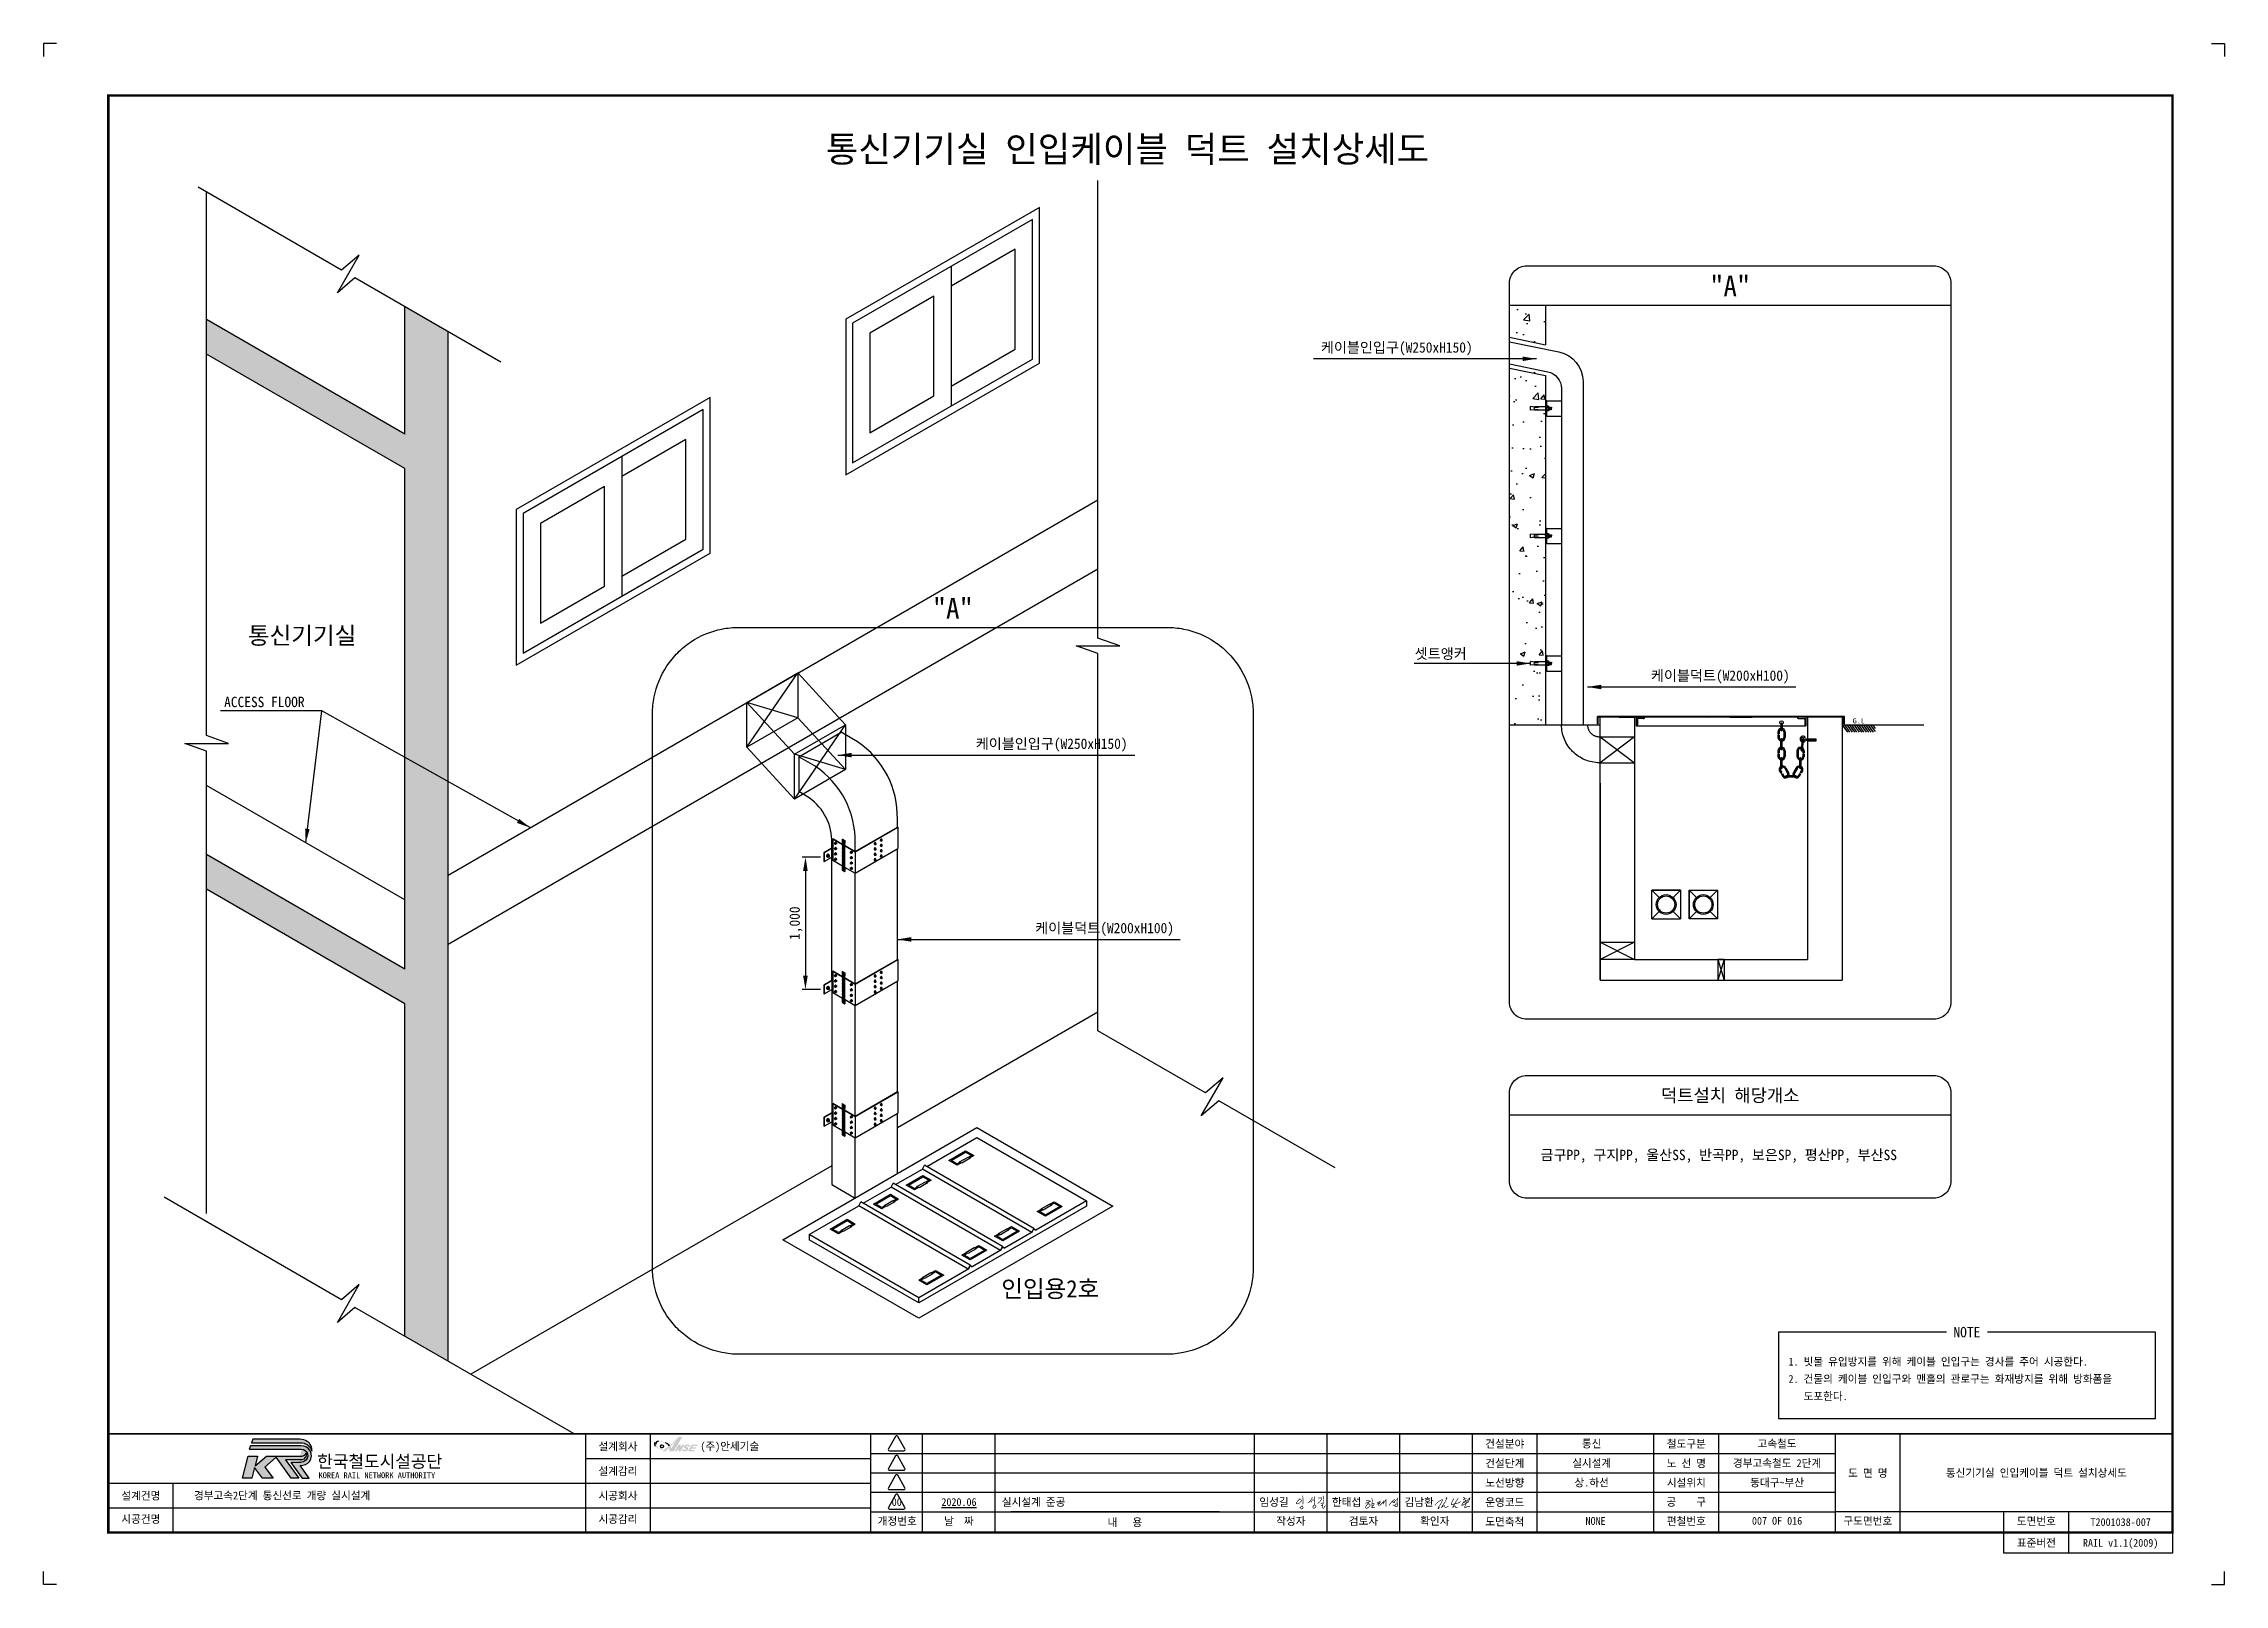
# Paper-space layout 'Layout1' of a CAD drawing. Extents: x 0 to 841, y 0 to 594.
# The model-space entities are those that its viewports show. They can reach past a viewport. Long polylines and large blocks are cut down to what shows.
import ezdxf
from ezdxf.enums import TextEntityAlignment as Align

# ---------------------------------------------------------------- set-up
doc = ezdxf.new("R2010")
doc.units = 0
doc.header["$LTSCALE"] = 100
doc.header["$MEASUREMENT"] = 0
doc.linetypes.add('HIDDEN', pattern=[9.525, 6.35, -3.175])
doc.layers.get('0').update_dxf_attribs({"linetype": 'CONTINUOUS'})
doc.layers.get('Defpoints').update_dxf_attribs({"linetype": 'CONTINUOUS'})
for name, color, linetype in [('ED-MANH', 3, 'CONTINUOUS'), ('ED-MISC', 3, 'CONTINUOUS'), ('ED-NEWC', 4, 'CONTINUOUS'), ('ED-PATT', 1, 'CONTINUOUS'), ('ED-STEL', 3, 'CONTINUOUS'), ('TN-LINE', 7, 'CONTINUOUS'), ('TN-MANH', 4, 'CONTINUOUS'), ('TN-XXXX', 3, 'CONTINUOUS'), ('TT-BASE', 253, 'CONTINUOUS'), ('TT-LEAL', 1, 'CONTINUOUS'), ('TT-LEAT', 3, 'CONTINUOUS'), ('TT-TEXT', 3, 'CONTINUOUS'), ('TX-BORD', 7, 'CONTINUOUS'), ('TX-PAPR', 2, 'CONTINUOUS'), ('TZ-BASE', 253, 'CONTINUOUS'), ('TZ-LINE', 7, 'CONTINUOUS'), ('TZ-PATT', 254, 'CONTINUOUS'), ('TZ-TEX2', 3, 'CONTINUOUS'), ('TZ-TRAY', 3, 'CONTINUOUS')]:
    doc.layers.add(name, color=color, linetype=linetype)
doc.styles.add('KORAIL', font='GulimChe.ttf')
doc.styles.add('RXHS', font='GulimChe.ttf')
doc.styles.get("Standard").update_dxf_attribs({"font": 'GulimChe.ttf'})
doc.styles.add('TB_TEXT', font='GulimChe.ttf')
doc.styles.add('TB_WBTXT', font='GulimChe.ttf')
doc.dimstyles.new('D300', dxfattribs={"dimscale": 20, "dimtxt": 3, "dimasz": 2, "dimexe": 1, "dimexo": 1, "dimgap": 1, "dimtad": 1, "dimdec": 0, "dimdsep": 46, "dimtxsty": 'RXHS', "dimblk2": '_RXDOT', "dimcen": 3, "dimdle": 3, "dimclrd": 1, "dimclre": 1, "dimclrt": 3, "dimadec": 0, "dimazin": 0, "dimtfac": 1, "dimtdec": 0, "dimtix": 1, "dimtmove": 2, "dimatfit": 3, "dimfxl": 0, "dimtolj": 1, "dimtzin": 0, "dimarcsym": 0})

psp = doc.layouts.get("Layout1")

msp = doc.modelspace()

# ---------------------------------------------------------------- texts
at = {"layer": 'TT-LEAT'}
for s, height, p in [('"A"', 120, (7601.2, -7600.3)), ('"A"', 120, (3104.2, -9463.8)), ('덕트설치 해당개소', 75, (7601.2, -12282.7))]:
    msp.add_text(s, height=height, dxfattribs=at).set_placement(p, align=Align.MIDDLE)
msp.add_text('통신기기실', height=100, dxfattribs=at).set_placement((-660, -9624.1), align=Align.MIDDLE_CENTER)
msp.add_text('인입용2호', height=100, dxfattribs=at).set_placement((3384.4, -13452))
at = {"layer": 'TT-LEAT', "char_height": 60, "style": 'RXHS'}
for s, insert, attachment_point in [('케이블인입구(W250xH150)', (6111.5, -8004.3), 9), ('셋트앵커', (6077.2, -9765.8), 9), ('케이블덕트(W200xH100)', (7142.4, -9902.1), 7), ('ACCESS FLOOR', (-645.5, -10039.6), 9), ('케이블인입구(W250xH150)', (3236.9, -10296), 7), ('케이블덕트(W200xH100)', (3580.7, -11362), 7), ('금구PP, 구지PP, 울산SS, 반곡PP, 보은SP, 평산PP, 부산SS', (6503.7, -12673.6), 7)]:
    msp.add_mtext(s, dxfattribs=dict(at, insert=insert, attachment_point=attachment_point))
at = {"layer": 'TT-TEXT'}
msp.add_text('G.L', height=30, dxfattribs=at).set_placement((8309.4, -10132.9))
at = {"layer": 'TZ-TEX2'}
msp.add_text('NOTE', height=60, dxfattribs=at).set_placement((8970.3, -13652.7, 23.2), align=Align.MIDDLE)
for s, p in [('1. 빗물 유입방지를 위해 케이블 인입구는 경사를 주어 시공한다.', (7938.7, -13823.6, 23.2)), ('2. 건물의 케이블 인입구와 맨홀의 관로구는 화재방지를 위해 방화폼을', (7938.7, -13923.6, 23.2)), ('   도포한다.', (7938.7, -14023.6, 23.2))]:
    msp.add_text(s, height=45, dxfattribs=at).set_placement(p, align=Align.MIDDLE_LEFT)

# ---------------------------------------------------------------- blocks, each defined once
blk = doc.blocks.new('CXGLOGO-UNIT-KRNA-COLOR')
h = blk.add_hatch(color=166)
edge = h.paths.add_edge_path()
edge.add_arc((15.3, 4.2), 10, 59.195, 87.6904)
edge.add_line((15.7, 14.2), (-14.6, 14.2))
edge.add_line((-14.6, 14.2), (-15.4, 11.9))
edge.add_line((-15.4, 11.9), (17.3, 11.9))
edge.add_arc((16.4, 4.8), 7.13, 14.4338, 82.8523, ccw=False)
edge.add_arc((17.2, 7.5), 6.18, 351.2788, 418.625)
h = blk.add_hatch(color=166)
edge = h.paths.add_edge_path()
edge.add_line((-17.6, 3.4), (-11.6, 3.4))
edge.add_line((-11.6, 3.4), (-13.1, -2.8))
edge.add_line((-13.1, -2.8), (-5.8, 3.4))
edge.add_line((-5.8, 3.4), (16.9, 3.4))
edge.add_arc((16.5, 6.7), 3.37, 277.1672, 339.2536)
edge.add_arc((16.5, 4.5), 3.37, -86.0611, 17.644, ccw=False)
edge.add_line((16.7, 1.1), (6.4, 1.1))
edge.add_line((6.4, 1.1), (15, -10.7))
edge.add_line((15, -10.7), (10.1, -10.7))
edge.add_line((10.1, -10.7), (0.4, 2.7))
edge.add_line((0.4, 2.7), (-6.9, -3.7))
edge.add_line((-6.9, -3.7), (-1.4, -10.8))
edge.add_line((-1.4, -10.8), (-8.3, -10.8))
edge.add_line((-8.3, -10.8), (-13.5, -4))
edge.add_line((-13.5, -4), (-15.1, -10.8))
edge.add_line((-15.1, -10.8), (-21.2, -10.8))
edge.add_line((-21.2, -10.8), (-17.6, 3.4))
h = blk.add_hatch(color=46)
edge = h.paths.add_edge_path()
edge.add_arc((15.4, 5.5), 6.16, 269.178, 301.5498, ccw=False)
edge.add_line((15.3, -0.7), (9.8, -0.7))
edge.add_line((9.8, -0.7), (17.2, -10.8))
edge.add_line((17.2, -10.8), (21.7, -10.8))
edge.add_line((21.7, -10.8), (15.9, -2.7))
edge.add_arc((15.5, 6.1), 8.86, 272.286, 317.0312)
edge.add_arc((16.8, 3.7), 6.34, 325.2805, 452.1314)
edge.add_line((16.5, 10), (-16, 10))
edge.add_line((-16, 10), (-16.8, 7.8))
edge.add_line((-16.8, 7.8), (16.6, 7.8))
edge.add_arc((16.8, 3.8), 3.99, -62.7193, 92.2922, ccw=False)
at = {"color": 166}
for points in [[(20.4, 12.8, 0.12498), (15.7, 14.2), (-14.6, 14.2), (-15.4, 11.9), (17.3, 11.9, -0.307728), (23.3, 6.6, 0.302614)], [(-17.6, 3.4), (-11.6, 3.4), (-13.1, -2.8), (-5.8, 3.4), (16.9, 3.4, 0.27773), (19.7, 5.5, -0.486141), (16.7, 1.1), (6.4, 1.1), (15, -10.7), (10.1, -10.7), (0.4, 2.7), (-6.9, -3.7), (-1.4, -10.8), (-8.3, -10.8), (-13.5, -4), (-15.1, -10.8), (-21.2, -10.8)]]:
    blk.add_lwpolyline(points, format="xyb", close=True, dxfattribs=at)
at = {"color": 46}
blk.add_lwpolyline([(18.6, 0.2, -0.142195), (15.3, -0.7), (9.8, -0.7), (17.2, -10.8), (21.7, -10.8), (15.9, -2.7, 0.197757), (22, 0.1, 0.61792), (16.5, 10), (-16, 10), (-16.8, 7.8), (16.6, 7.8, -0.802668)], format="xyb", close=True, dxfattribs=at)
blk = doc.blocks.new('CXGLOGO-KRNA-COLOR')
blk.add_blockref('CXGLOGO-UNIT-KRNA-COLOR', (0, 0))
at = {"color": 166, "style": 'KORAIL'}
for s, height, p in [('한국철도시설공단', 8, (26.8, -4)), ('KOREA RAIL NETWORK AUTHORITY', 3.75, (27.7, -10.8))]:
    blk.add_text(s, height=height, dxfattribs=at).set_placement(p)
blk = doc.blocks.new('TXBLKA1-KRNAH')
at = {"layer": 'TX-BORD'}
h = blk.add_hatch(color=5, dxfattribs=at)
h.paths.add_polyline_path([(241.41, 53.44, 0.096425), (239.85, 54.59, 0.1233), (237.07, 55.37, 0.107959), (236.18, 55.25, 0.147974), (235.63, 54.71, 0.146771), (235.6, 53.86, 0.166867), (235.92, 53.32, 0.084002), (237.3, 52.29, 0.125004), (238.6, 51.98, 0.324316), (238.9, 52.16, 0.181232), (238.8, 52.77, -0.176206), (238.41, 52.66, -0.165955), (238.43, 52.37, -0.236091), (238.11, 52.27, -0.163197), (237.2, 52.6, -0.211159), (236.11, 54.03, -0.492063), (237.15, 55.14, -0.264032), (241.01, 53.12, -0.023302), (238.51, 51.28), (239.75, 51.28, 0.034752), (241.24, 52.65, -0.038457), (241.29, 51.28), (242.97, 51.28), (246.25, 56.8), (244.88, 56.8, -0.036327)])
h.paths.add_polyline_path([(242.08, 52.46), (241.66, 53.16, 0.03885), (244.06, 55.69)], flags=16)
h = blk.add_hatch(color=3, dxfattribs=at)
h.paths.add_polyline_path([(244.79, 51.28), (245.61, 51.28), (247.14, 53.85), (246.32, 53.85), (245.64, 52.71), (245.64, 53.85), (244.83, 53.85), (243.3, 51.28), (244.11, 51.28), (244.79, 52.43)])
h.paths.add_polyline_path([(247.73, 51.85, -0.206701), (247.2, 51.81, -0.316027), (247.06, 51.95, -0.031225), (247.06, 52.07), (246.36, 52.07, 0.483426), (246.52, 51.35, 0.203838), (248.04, 51.43, 0.079762), (248.43, 51.8, 0.172378), (248.58, 52.3, 0.221594), (248.3, 52.81, 0.038449), (247.87, 53.02, -0.563174), (247.89, 53.34, -0.276773), (248.29, 53.37, -0.312628), (248.42, 53.08), (249.21, 53.08, 0.143901), (249.17, 53.48, 0.169249), (248.83, 53.82, 0.119216), (248.04, 53.89, 0.167621), (247.24, 53.47, 0.258991), (246.94, 52.74, 0.208246), (247.3, 52.44, -0.022645), (247.74, 52.2, -0.588103)])
h.paths.add_polyline_path([(249.56, 51.83), (249.82, 52.27), (251.36, 52.27), (251.72, 52.86), (250.18, 52.86), (250.44, 53.3), (251.98, 53.3), (252.31, 53.85), (250, 53.85), (248.47, 51.28), (250.78, 51.28), (251.1, 51.83)])
h.paths.add_polyline_path([(239.05, 53.25, 1), (237.87, 53.25, 1)])
at = {"layer": 'Defpoints', "color": 1}
blk.add_line((836, 594), (841, 594), dxfattribs=at)
for points in [[(5, 594), (0, 594), (0, 589)], [(836, 594), (841, 594), (841, 589)], [(5, 0), (0, 0), (0, 5)], [(836, 0), (841, 0), (841, 5)]]:
    blk.add_lwpolyline(points, dxfattribs=at)
at = {"layer": 'TX-BORD'}
for p, q in [((234, 20), (234, 58)), ((319, 50.5), (549.5, 50.5)), ((339, 20), (339, 58)), ((367, 20), (367, 58)), ((467, 20), (467, 58)), ((495, 20), (495, 58)), ((523, 20), (523, 58)), ((549.5, 50.5), (691, 50.5)), ((576, 20), (576, 58)), ((621, 20), (621, 58)), ((646, 20), (646, 58)), ((716, 20), (716, 58)), ((209, 48.5), (319, 48.5)), ((319, 43), (549.5, 43)), ((549.5, 43), (691, 43)), ((25, 39), (319, 39)), ((50, 20), (50, 39)), ((319, 35.5), (549.5, 35.5)), ((549.5, 35.5), (691, 35.5)), ((25, 29.5), (319, 29.5)), ((319, 28), (691, 28)), ((453.5, 28), (373, 28)), ((821, 28), (691, 28)), ((756, 20), (756, 28)), ((781, 12), (781, 28))]:
    blk.add_line(p, q, dxfattribs=at)
at = {"layer": 'TX-BORD', "const_width": 1}
blk.add_lwpolyline([(821, 20), (25, 20), (25, 574), (821, 574)], close=True, dxfattribs=at)
at = {"layer": 'TX-BORD'}
for points, const_width in [([(25, 58), (821, 58)], 0.5), ([(209, 20), (209, 58)], 0.5), ([(209, 20), (209, 58)], 0.5), ([(319, 20), (319, 58)], 0.5), ([(551, 20), (551, 58)], 0.5), ([(691, 20), (691, 58)], 0.5), ([(489.16, 32.47), (490.23, 32.6)], 0.24), ([(510.02, 32.43), (511.22, 32.3), (511.29, 32.17), (511.29, 31.91), (509.68, 31.25), (511.29, 31.91), (511.93, 32.15), (511.29, 31.91), (510.45, 30.87), (510.06, 30.25), (509.86, 29.88), (509.82, 29.64), (509.85, 29.48), (509.94, 29.38), (510.07, 29.35), (510.38, 29.36), (511.09, 29.84), (511.32, 30.09), (511.53, 30.37), (511.52, 30.66), (511.47, 30.83), (511.33, 30.95), (511.02, 30.99), (510.45, 30.87)], 0.24), ([(511.96, 33.12), (512.32, 32.9), (512.39, 32.4), (512.31, 31.14), (512.21, 29.77), (512.24, 29.56), (512.39, 29.52), (512.61, 29.55), (512.95, 29.62), (513.48, 29.76)], 0.24), ([(512.31, 31.14), (512.99, 31.2), (513.13, 31.16), (513.03, 30.78), (512.21, 29.77)], 0.24), ([(514.32, 31.57), (514.59, 31.64), (515.5, 32.11), (514.59, 31.64), (514.69, 31.19), (514.15, 30.85), (514.69, 31.19), (515.47, 31.61), (514.75, 30.62), (514.93, 30.41), (515.2, 30.4), (515.62, 30.7), (516.67, 31.8), (516.69, 32.23), (516.67, 31.8), (516.66, 31.21), (517.64, 32.57), (517.67, 29.98)], 0.24), ([(521.05, 32.83), (519.79, 31.7), (518.83, 30.43), (519.79, 31.7), (520.42, 32.27), (520.32, 31.82), (520.41, 31.55), (520.64, 31.46), (521, 31.65), (520.94, 31.92), (522.01, 32.93), (522.02, 33.4), (522.01, 32.93), (521.99, 31.92), (521.99, 31.59), (521.7, 31.85), (521.99, 31.59), (522.08, 31.07), (522.06, 30.3), (521.97, 30), (521.58, 29.93), (521.29, 29.99), (521.13, 30.2), (521.17, 30.65), (521.36, 30.97), (521.77, 31.01), (522.08, 31)], 0.24), ([(521.15, 30.43), (520.87, 30.43), (520.47, 30.53), (520.28, 30.68)], 0.24)]:
    blk.add_lwpolyline(points, dxfattribs=dict(at, const_width=const_width))
for points in [[(328.58, 57.05), (325.78, 52.19, 0.57735), (326.17, 51.52), (331.78, 51.52, 0.57735), (332.17, 52.19), (329.36, 57.05, 0.57735)], [(328.58, 49.55), (325.78, 44.69, 0.57735), (326.17, 44.02), (331.78, 44.02, 0.57735), (332.17, 44.69), (329.36, 49.55, 0.57735)], [(328.58, 42.05), (325.78, 37.19, 0.57735), (326.17, 36.52), (331.78, 36.52, 0.57735), (332.17, 37.19), (329.36, 42.05, 0.57735)], [(328.58, 34.55), (325.78, 29.69, 0.57735), (326.17, 29.02), (331.78, 29.02, 0.57735), (332.17, 29.69), (329.36, 34.55, 0.57735)]]:
    blk.add_lwpolyline(points, format="xyb", close=True, dxfattribs=at)
at = {"layer": 'TX-BORD', "const_width": 0.24}
for points in [[(485.57, 34.24, -0.031521), (485.64, 32.12, 0.015452), (485.64, 30.85, 0.488947)], [(489.3, 33.6, -0.116912), (488.11, 31.72, -0.245276), (487.54, 31.55, -2.571837)], [(490.15, 33.87, -0.089273), (490.12, 31.67, 0.068943), (490.06, 30.69, 0.261353)], [(493.32, 34.22, -0.102288), (493.6, 33.42, -0.080289), (493.6, 33.07, 0.066761), (493.58, 32.62, -0.06278), (493.53, 31.56, 8.85417)], [(547.43, 33.59, -0.145348), (547.88, 33.43, -0.307225), (547.95, 33.23, -0.212679), (547.38, 32.49, -0.113681), (548.62, 33.04, -0.266507), (548.74, 33, -3.538723)], [(484.54, 33.09, 0.071134), (483.15, 31.48, 0.394214), (483.21, 31.1, 0.224261), (483.52, 31.04, 0.193438), (484.97, 32.08, 0.544983), (484.67, 32.72, 0.066146), (484.03, 32.72, 27.196208)], [(484.41, 29.84, 0.02121), (484.98, 29.12, 0.409369), (485.14, 29.11, -0.211811), (485.49, 29.21, 0.416377), (485.62, 29.3, 0.123643), (485.54, 30.12, 0.523631), (485.28, 30.19, -0.072983), (484.51, 29.7, 0.005941)], [(488.57, 32.27, -0.142438), (489.07, 31.68, 5.949847)], [(490.05, 30.54, 0.235154), (489.49, 29.9, 0.345857), (489.7, 29.41, 0.306746), (490.2, 29.45, 0.103095), (490.63, 29.98, 0.395571), (490.49, 30.5, 0.242915), (490.05, 30.54, 6.064713)], [(491.55, 33.36, 0.139976), (491.83, 33.26, 0.096355), (492.64, 33.37, -0.240321), (492.85, 33.34, -0.353191), (492.93, 33.05, -0.157335), (491.33, 31.22, -6.381378)], [(492.46, 31.11), (493.22, 31.4, -0.375176), (493.45, 31.31, -0.266244), (493.45, 31.13, -0.042219), (493.07, 30.6, -0.159939), (492.63, 30.34, -0.171647), (493.2, 30.37, -0.458058), (493.29, 30.17, 0.159326), (493.23, 29.58, 0.227707), (493.39, 29.37, 0.407988), (493.73, 29.47, -0.001483), (493.89, 29.78, 0.004186), (494.14, 30.24, -0.100484), (494.33, 30.47, -0.346277)], [(536.7, 30.48, -0.382901), (536.65, 30.71, -0.12512), (539.4, 32.69, -0.474239), (539.59, 32.59, -0.046113), (537.92, 29.73, 0.151113), (537.77, 29.29, 0.58991), (537.88, 29.22, 0.096338), (538.33, 29.72, 2.196927)], [(540.73, 33.09, -0.071383), (541.05, 33.41, -0.346917), (541.16, 33.41, -0.258278), (541.18, 33.35, -0.079918), (541.06, 32.96, -0.048596), (539.06, 29.69, 0.947427), (539.13, 29.64, -0.022437), (540.04, 30.36, -0.344585), (540.2, 30.35, -0.12284), (540.25, 30.29, 0.011347), (540.43, 29.85, 0.194638), (540.6, 29.69, 0.189435), (540.9, 29.69, 0.009404), (541.84, 30.24, 3.287276)], [(543.84, 33.07, 0.030212), (542.85, 31.06, 0.575113), (543.08, 30.76, 0.043168), (545.96, 31.58, 0.237594), (546.32, 31.98, 1.260425)], [(545.61, 33.11, 0.150889), (545.13, 32.65, 0.025288), (543.37, 29.61), (544.07, 30.23, -0.448359), (544.33, 30.16, 0.073819), (544.59, 29.67, 0.359456), (544.94, 29.59, 0.031982), (545.26, 29.77, 3.102048)], [(547.6, 31.85, 0.23976), (547.57, 31.5, 0.345796), (547.69, 31.43, 0.195352), (548.64, 32.18, 0.393888), (548.6, 32.35, 0.293784), (548.35, 32.35, 0.099623), (547.44, 31.43, 0.02205), (546.93, 30.69, 0.380988), (546.98, 30.44, 0.18866), (547.1, 30.41), (549.22, 31.59, 0.122154), (549.44, 31.8), (550.04, 33.22, 0.396041), (549.99, 33.36, 0.224142), (549.88, 33.36, 0.078358), (549.02, 32.08), (547.95, 29.67, 0.444285), (547.97, 29.61), (548.29, 29.6, 0.179185), (548.5, 29.67), (549.15, 30.07, -0.135616), (549.34, 30.12), (550.04, 30.11)]]:
    blk.add_lwpolyline(points, format="xyb", dxfattribs=at)
at = {"layer": 'TX-BORD'}
blk.add_lwpolyline([(821, 20), (821, 12), (756, 12), (756, 20)], close=True, dxfattribs=at)
at = {"layer": 'TX-BORD', "color": 3}
blk.add_circle((238.46, 53.25), 0.594, dxfattribs=at)
at = {"layer": 'TX-BORD', "color": 5}
for centre, radius, start, end in [((237.04, 54.23), 1.49, 161.17216, 194.57108), ((236.55, 54.06), 0.967, 192.10036, 229.99429), ((237.06, 54.19), 0.96, 84.64387, 189.44431), ((237.68, 50.02), 5.06, 42.58477, 64.6157)]:
    blk.add_arc(centre, radius, start, end, dxfattribs=at)
at = {"layer": 'TX-BORD', "xscale": 0.6, "yscale": 0.6}
blk.add_blockref('CXGLOGO-KRNA-COLOR', (89.41, 47.41), dxfattribs=at)
at = {"layer": 'TX-BORD', "style": 'TB_TEXT'}
for s, p in [('설계회사', (221.5, 53.25)), ('건설분야', (563.5, 54.25)), ('철도구분', (633.5, 54.25)), ('설계감리', (221.5, 43.75)), ('건설단계', (563.5, 46.75)), ('노 선 명', (633.5, 46.75)), ('도 면 명', (703.5, 43)), ('설계건명', (37.5, 34.25)), ('시공회사', (221.5, 34.25)), ('노선방향', (563.5, 39.25)), ('시설위치', (633.5, 39.25)), ('시공건명', (37.5, 25.25)), ('시공감리', (221.5, 25.25)), ('개정번호', (329.21, 24.5)), ('날  짜', (353, 24.5)), ('내   용', (417, 24)), ('작성자', (481, 24.5)), ('검토자', (509, 24.5)), ('확인자', (536.5, 24.5)), ('운영코드', (563.5, 31.75)), ('도면축척', (563.5, 24.25)), ('공    구', (633.5, 31.75)), ('편철번호', (633.5, 24.5)), ('구도면번호', (703.5, 24.51)), ('도면번호', (768.5, 24.51))]:
    blk.add_text(s, height=3, dxfattribs=at).set_placement(p, align=Align.MIDDLE)
blk.add_text('표준버전', height=3, dxfattribs=at).set_placement((768.5, 16), align=Align.MIDDLE_CENTER)
at = {"layer": 'TX-BORD', "style": 'TB_TEXT', "flags": 1}
blk.add_attdef('TD_CLASSCODE', text='', height=3, dxfattribs=at).set_placement((25, 577.54), align=Align.MIDDLE_LEFT)
at = {"layer": 'TX-BORD'}
for tag, height, style, p in [('TB_MTITIL', 10, 'TB_WBTXT', (418, 553.33)), ('TB_STITL', 7, 'TB_WBTXT', (418, 538.33)), ('TR_RNUM4', 3, 'TB_TEXT', (329, 54.25)), ('TR_RDAT4', 3, 'TB_TEXT', (353, 54.25)), ('TD_FIELD', 3, 'TB_TEXT', (597, 54.25)), ('TD_RLCLASS', 3, 'TB_TEXT', (668.5, 54.25)), ('TD_DNAME_TOP', 3, 'TB_TEXT', (768.5, 48.98)), ('TR_RNUM3', 3, 'TB_TEXT', (329, 46.75)), ('TR_RDAT3', 3, 'TB_TEXT', (353, 46.75)), ('TD_CSTEP', 3, 'TB_TEXT', (597, 46.75)), ('TD_RLNAME', 3, 'TB_TEXT', (668.5, 46.75)), ('TD_DNAME_MAIN', 3, 'TB_TEXT', (768.5, 43)), ('TR_RNUM2', 3, 'TB_TEXT', (329, 39.25)), ('TR_RDAT2', 3, 'TB_TEXT', (353, 39.25)), ('TD_DIRCODE', 3, 'TB_TEXT', (597, 39.25)), ('TD_RLSECT', 3, 'TB_TEXT', (668.5, 39.25)), ('TD_DNAME_BOT', 3, 'TB_TEXT', (768.5, 36.98)), ('TR_RNUM1', 3, 'TB_TEXT', (329, 31.75)), ('TR_RDAT1', 3, 'TB_TEXT', (353, 31.75)), ('TD_SYSCODE', 3, 'TB_TEXT', (597, 31.75)), ('SCALE', 3, 'TB_TEXT', (598.5, 24.45)), ('TD_CSECT', 3, 'TB_TEXT', (668.5, 31.75)), ('TD_DWGNO', 3, 'TB_TEXT', (668.5, 24.5)), ('TD_DWGCODE_PREV', 3, 'TB_TEXT', (736, 24)), ('TD_DWGCODE', 3, 'TB_TEXT', (801, 24)), ('TD_VERSION', 3, 'TB_TEXT', (801, 16))]:
    blk.add_attdef(tag, text='', height=height, dxfattribs=dict(at, style=style)).set_placement(p, align=Align.MIDDLE_CENTER)
at = {"layer": 'TX-BORD', "style": 'TB_TEXT'}
for tag, p in [('TD_DCOMP', (253.27, 53.25)), ('TR_RCON4', (369.52, 54.25)), ('TR_DGN4', (468.83, 54.25)), ('TR_CHK4', (496.83, 54.25)), ('TR_APP4', (524.83, 54.25)), ('TD_DSCCOMP', (253.27, 43.75)), ('TR_RCON3', (369.52, 46.75)), ('TR_DGN3', (468.83, 46.75)), ('TR_CHK3', (496.83, 46.75)), ('TR_APP3', (524.83, 46.75)), ('TD_DNAME', (58, 34.25)), ('TD_CCOMP', (253.27, 34.25)), ('TR_RCON2', (369.52, 39.25)), ('TR_DGN2', (468.83, 39.25)), ('TR_CHK2', (496.83, 39.25)), ('TR_APP2', (524.83, 39.25)), ('TD_CNAME', (58, 25.15)), ('TD_CSCOMP', (253.27, 25.25)), ('TR_RCON1', (369.52, 31.75)), ('TR_DGN1', (468.83, 31.75)), ('TR_CHK1', (496.83, 31.75)), ('TR_APP1', (524.83, 31.75))]:
    blk.add_attdef(tag, text='', height=3, dxfattribs=at).set_placement(p, align=Align.MIDDLE_LEFT)
blk = doc.blocks.new('_RXDOT')
at = {"color": 0, "linetype": 'ByBlock'}
blk.add_line((-1, 0), (2, 0), dxfattribs=at)
at = {"color": 0, "linetype": 'ByBlock', "const_width": 0.5}
blk.add_lwpolyline([(-0.25, 0, 1), (0.25, 0, 1)], format="xyb", close=True, dxfattribs=at)
blk = doc.blocks.new('*D8')
at = {"layer": 'Defpoints', "color": 0}
for p in [(2359, -10906), (2252, -11671), (2359, -11671)]:
    blk.add_point(p, dxfattribs=at)
at = {"layer": 'TT-LEAL', "color": 1, "lineweight": -2}
for p, q in [((2339, -10906), (2232, -10906)), ((2252, -10986), (2252, -11591)), ((2339, -11671), (2232, -11671))]:
    blk.add_line(p, q, dxfattribs=at)
at = {"layer": 'TT-LEAL', "color": 1}
for points in [[(2238, -10986), (2265, -10986), (2252, -10906)], [(2238, -11591), (2265, -11591), (2252, -11671)]]:
    blk.add_solid(points, dxfattribs=at)
at = {"layer": 'TT-LEAL', "color": 3, "insert": (2197, -11288), "char_height": 60, "attachment_point": 5, "rotation": 90, "style": 'RXHS'}
blk.add_mtext('\\A1;1,000', dxfattribs=at)

# ---------------------------------------------------------------- dimensions: what is measured, and where the dimension line sits
at = {"layer": 'TT-LEAL'}
dim = msp.add_linear_dim(base=(2251.7, -11670.7), p1=(2358.5, -10905.7), p2=(2358.5, -11670.7), angle=90, text='1,000', dimstyle='D300', override={"dimasz": 4}, dxfattribs=at)
dim.commit()
dim.dimension.update_dxf_attribs({"geometry": '*D8', "text_midpoint": (2197.2, -11288.2)})

# ---------------------------------------------------------------- hatches: boundary and pattern name
at = {"layer": 'ED-PATT'}
h = msp.add_hatch(dxfattribs=at)
h.set_pattern_fill('U', color=256, scale=5.000001, angle=225, style=0, double=1, pattern_type=0)
h.set_pattern_definition([(135, (9635.444, -12807.624), (3.535535, 3.535535), []), (45, (9635.444, -12807.624), (3.535535, -3.535535), [])])
edge = h.paths.add_edge_path()
edge.add_line((8098, -10221), (8098, -10224))
edge.add_line((8048, -10221), (8098, -10221))
edge.add_line((8048, -10224), (8048, -10221))
edge.add_line((8048, -10224), (8098, -10224))
h = msp.add_hatch(dxfattribs=at)
h.set_pattern_fill('U', color=256, scale=5.000001, angle=225, style=0, double=1, pattern_type=0)
h.set_pattern_definition([(135, (9635.444, -12817.601), (3.535535, 3.535535), []), (45, (9635.444, -12817.601), (3.535535, -3.535535), [])])
edge = h.paths.add_edge_path()
edge.add_line((8098, -10231), (8098, -10234))
edge.add_line((8048, -10231), (8098, -10231))
edge.add_line((8048, -10234), (8048, -10231))
edge.add_line((8048, -10234), (8098, -10234))
at = {"layer": 'TZ-PATT'}
h = msp.add_hatch(color=256, dxfattribs=at)
h.dxf.hatch_style = 1
h.paths.add_polyline_path([(184.7, -7867.8), (-65.3, -7723.4), (-65.3, -8459.4), (-1212.7, -7797), (-1212.7, -7997), (-65.3, -8659.4), (-65.3, -11553.8), (-1212.7, -10891.3), (-1212.7, -11091.3), (-65.3, -11753.8), (-65.3, -13676.8), (184.7, -13821.1)])
h = msp.add_hatch(dxfattribs=at)
h.set_pattern_fill('AR-CONC', color=256, scale=40)
h.set_pattern_definition([(50, (-204.18, 2099.2), (286.904, -25.101), [30, -330]), (355, (-204.18, 2099.2), (-55.5005, 300.877), [24, -264]), (100.4514, (-180.27, 2097.1), (231.4035, 275.776), [25.496, -280.457]), (46.1842, (-204.2, 2179.2), (426.8965, -66.208), [45, -495]), (96.6356, (-168.6, 2173.68), (373.865, 389.647), [38.244, -420.686]), (351.184, (-204.2, 2179.2), (373.865, 389.647), [36, -396]), (21, (-164.18, 2159.2), (238.763, -161.0476), [30, -330]), (326, (-164.18, 2159.2), (97.326, 290.06), [24, -264]), (71.4514, (-144.29, 2145.77), (336.089, 129.0125), [25.496, -280.457]), (37.5, (-204.18, 2099.19), (4.86394, 133.15754), [0, -260.8, 0, -268, 0, -265]), (7.5, (-204.18, 2099.2), (105.2278, 157.7647), [0, -152.8, 0, -254.8, 0, -101]), (327.5, (-293.38, 2099.2), (213.529, -9.02195), [0, -100, 0, -312, 0, -414]), (317.5, (-333.38, 2099.2), (233.2745, 40.042), [0, -130, 0, -207.2, 0, -294])])
h.paths.add_polyline_path([(6324.4, -8053.1), (6324.4, -10140.1), (6532.3, -10140.1), (6532.3, -9687.2), (6469.5, -9687.1), (6469.5, -9684), (6445.5, -9687.1), (6445.5, -9665.9), (6469.5, -9669), (6469.5, -9665.9), (6532.3, -9665.9), (6532.3, -8096.1)])
h.paths.add_polyline_path([(6324.4, -7713.7), (6324.4, -7899.9), (6532.3, -7942.9), (6532.3, -7713.7)])
at = {"layer": 'TZ-TRAY'}
h = msp.add_hatch(dxfattribs=at)
h.set_pattern_fill('ANSI37', color=256, scale=16.5888, angle=60, style=0)
h.set_pattern_definition([(15, (-3229.8867, -39365.8316), (0.53668717, -2.0029438), []), (285, (-3229.8867, -39365.8316), (-2.0029438, -0.53668717), [])])
h.paths.add_polyline_path([(2476.8, -10826.6), (2466.2, -10820.5), (2466.2, -10964.8), (2476.8, -10970.9)])
h = msp.add_hatch(dxfattribs=at)
h.set_pattern_fill('ANSI37', color=256, scale=16.5888, angle=60, style=0)
h.set_pattern_definition([(15, (-3229.8872, -40130.796), (0.53668717, -2.0029438), []), (285, (-3229.8872, -40130.796), (-2.0029438, -0.53668717), [])])
h.paths.add_polyline_path([(2476.8, -11591.6), (2466.2, -11585.4), (2466.2, -11729.7), (2476.8, -11735.9)])
h = msp.add_hatch(dxfattribs=at)
h.set_pattern_fill('ANSI37', color=256, scale=16.5888, angle=60, style=0)
h.set_pattern_definition([(15, (-3229.8877, -40895.7606), (0.53668717, -2.0029438), []), (285, (-3229.8877, -40895.7606), (-2.0029438, -0.53668717), [])])
h.paths.add_polyline_path([(2476.8, -12356.5), (2466.2, -12350.4), (2466.2, -12494.7), (2476.8, -12500.8)])

# ---------------------------------------------------------------- linework, layer by layer
at = {"layer": 'ED-MANH'}
for p, q in [((6848.2, -11617.5), (6848.2, -10097.5)), ((7048.2, -10097.5), (7048.2, -11497.5)), ((8048.2, -10097.5), (8048.2, -11497.5)), ((8248.2, -10097.5), (8248.2, -11617.5)), ((8048, -10221), (8098, -10221)), ((8048, -10221), (8098, -10221)), ((8048, -10221), (8098, -10221)), ((8048, -10234), (8098, -10234)), ((8048, -10234), (8098, -10234)), ((8048, -10234), (8098, -10234)), ((8098, -10234), (8098, -10221)), ((8098, -10234), (8098, -10221)), ((8098, -10234), (8098, -10221)), ((6848.2, -10477.5), (6848.2, -11617.5)), ((8248.2, -10477.5), (8248.2, -11617.5)), ((7048.2, -11497.5), (8048.2, -11497.5))]:
    msp.add_line(p, q, dxfattribs=at)
at = {"layer": 'ED-MANH', "flags": 128}
msp.add_lwpolyline([(6848.2, -11617.5), (8248.2, -11617.5)], dxfattribs=at)
at = {"layer": 'ED-MISC'}
for p, q in [((7148.2, -11097.5), (7313.2, -11097.5)), ((7148.2, -11262.5), (7148.2, -11097.5)), ((7148.2, -11097.5), (7313.2, -11097.5)), ((7148.2, -11097.5), (7190.4, -11139.7)), ((7313.2, -11097.5), (7148.2, -11097.5)), ((7313.2, -11097.5), (7148.2, -11097.5)), ((7313.2, -11097.5), (7271, -11139.7)), ((7313.2, -11097.5), (7313.2, -11262.5)), ((7363.2, -11262.5), (7363.2, -11097.5)), ((7363.2, -11097.5), (7405.4, -11139.7)), ((7363.2, -11097.5), (7363.2, -11262.5)), ((7363.2, -11097.5), (7528.2, -11097.5)), ((7528.2, -11097.5), (7486, -11139.7)), ((7528.2, -11097.5), (7528.2, -11262.5)), ((7190.4, -11220.3), (7148.2, -11262.5)), ((7271, -11220.3), (7313.2, -11262.5)), ((7405.4, -11220.3), (7363.2, -11262.5)), ((7486, -11220.3), (7528.2, -11262.5)), ((7148.2, -11262.5), (7313.2, -11262.5)), ((7528.2, -11262.5), (7363.2, -11262.5))]:
    msp.add_line(p, q, dxfattribs=at)
for centre, radius in [((7230.7, -11180), 57), ((7230.7, -11180), 50), ((7445.7, -11180), 57), ((7445.7, -11180), 50)]:
    msp.add_circle(centre, radius, dxfattribs=at)
at = {"layer": 'ED-NEWC'}
for p, q in [((8263.2, -10092.5), (6833.2, -10092.5)), ((6833.2, -10135.5), (6833.2, -10092.5)), ((6838.2, -10135.5), (6833.2, -10135.5)), ((8258.2, -10097.5), (6838.2, -10097.5)), ((6838.2, -10135.5), (6838.2, -10097.5)), ((7528.2, -10097.5), (6838.2, -10097.5)), ((7048.2, -10097.5), (6848.2, -10097.5)), ((7048.2, -10097.5), (6958.2, -10097.5)), ((6958.2, -10097.5), (7048.2, -10097.5)), ((7058, -10147.5), (8038.2, -10147.5)), ((7058.1, -10097.5), (7058.1, -10147.5)), ((7058.1, -10097.5), (7058.1, -10147.5)), ((7102.1, -10103.5), (7064.1, -10103.5)), ((7064.1, -10103.5), (7064.1, -10141.5)), ((7102.1, -10103.5), (7064.1, -10103.5)), ((7064.1, -10103.5), (7064.1, -10141.5)), ((7098.1, -10103.5), (7102.1, -10103.5)), ((7098.1, -10103.5), (7102.1, -10103.5)), ((7518.2, -10097.5), (7468.2, -10097.6)), ((7598.2, -10097.5), (7728.2, -10097.5)), ((7877.5, -10181), (7877.5, -10193.5)), ((7884.5, -10193.5), (7877.5, -10193.5)), ((7884.5, -10201.5), (7877.5, -10201.5)), ((7877.5, -10201.5), (7877.5, -10214)), ((7884.5, -10181), (7884.5, -10193.5)), ((7884.5, -10201.5), (7884.5, -10214)), ((7894.5, -10134), (7894.5, -10171)), ((7901.5, -10134), (7901.5, -10171)), ((7911.5, -10181), (7911.5, -10214)), ((7918.5, -10181), (7918.5, -10214)), ((7994.2, -10103.5), (7998.2, -10103.5)), ((7994.2, -10103.5), (8032.2, -10103.5)), ((8034.4, -10212.3), (8028, -10216)), ((8032.2, -10103.5), (8032.2, -10141.5)), ((8038.2, -10097.5), (8038.2, -10147.5)), ((8098.2, -10097.5), (8048.2, -10097.5)), ((8258.2, -10135.5), (8258.2, -10097.5)), ((8258.2, -10135.5), (8263.2, -10135.5)), ((8263.2, -10135.5), (8263.2, -10092.5)), ((7877.5, -10291), (7877.5, -10303.5)), ((7877.5, -10303.5), (7884.5, -10303.5)), ((7877.5, -10311.5), (7884.5, -10311.5)), ((7877.5, -10311.5), (7877.5, -10324)), ((7884.5, -10291), (7884.5, -10303.5)), ((7884.5, -10311.5), (7884.5, -10324)), ((7894.5, -10281), (7894.5, -10224)), ((7894.5, -10391), (7894.5, -10334)), ((7901.5, -10281), (7901.5, -10224)), ((7901.5, -10391), (7901.5, -10334)), ((7911.5, -10291), (7911.5, -10324)), ((7918.5, -10291), (7918.5, -10324)), ((7987.5, -10291), (7987.5, -10324)), ((7994.5, -10291), (7994.5, -10324)), ((8004.5, -10391), (8004.5, -10334)), ((8011.3, -10287.5), (8021.2, -10224.4)), ((8011.5, -10391), (8011.5, -10334)), ((8018.2, -10288.7), (8028.1, -10225.6)), ((8021.5, -10291), (8021.5, -10303.5)), ((8028.5, -10303.5), (8021.5, -10303.5)), ((8028.5, -10311.5), (8021.5, -10311.5)), ((8021.5, -10311.5), (8021.5, -10324)), ((8028.5, -10291), (8028.5, -10303.5)), ((8028.5, -10311.5), (8028.5, -10324)), ((8098, -10224), (8032, -10224)), ((8098, -10231), (8037.5, -10231)), ((7887, -10409.4), (7893.3, -10420.3)), ((7893.1, -10405.9), (7899.3, -10416.8)), ((7893.3, -10420.3), (7899.3, -10416.8)), ((7897.3, -10427.2), (7903.3, -10423.7)), ((7897.3, -10427.2), (7903.5, -10438)), ((7903.3, -10423.7), (7909.6, -10434.5)), ((7916.5, -10392.4), (7933, -10421)), ((7922.5, -10388.9), (7939, -10417.5)), ((7981.5, -10436), (7924.5, -10436)), ((7981.5, -10443), (7924.5, -10443)), ((7983.5, -10388.9), (7967, -10417.5)), ((7989.6, -10392.4), (7973.1, -10421)), ((8002.7, -10423.7), (7996.4, -10434.5)), ((8008.8, -10427.2), (8002.5, -10438)), ((8008.8, -10427.2), (8002.7, -10423.7)), ((8012.9, -10405.9), (8006.7, -10416.8)), ((8012.8, -10420.3), (8006.7, -10416.8)), ((8019, -10409.4), (8012.8, -10420.3)), ((7566.2, -11497.5), (7530.2, -11497.5)), ((7530.2, -11497.5), (7530.2, -11617.5)), ((7530.2, -11497.5), (7566.2, -11617.5)), ((7566.2, -11497.5), (7530.2, -11617.5)), ((7566.2, -11497.5), (7566.2, -11617.5)), ((7530.2, -11617.5), (7566.2, -11617.5))]:
    msp.add_line(p, q, dxfattribs=at)
msp.add_lwpolyline([(7048.2, -11497.5), (6848.2, -11497.5), (6848.2, -11397.5), (7048.2, -11397.5)], close=True, dxfattribs=at)
at = {"layer": 'ED-NEWC', "flags": 128}
for points in [[(6848.2, -11397.5), (7048.2, -11497.5)], [(7048.2, -11397.5), (6848.2, -11497.5)]]:
    msp.add_lwpolyline(points, dxfattribs=at)
at = {"layer": 'ED-NEWC'}
msp.add_circle((7898, -10127.5), 10, dxfattribs=at)
for centre, radius, start, end in [((7058.1, -10141.5), 6, 270, 0), ((7058.1, -10141.5), 6, 270, 0), ((7102.1, -10097.5), 6, 270, 0), ((7102.1, -10097.5), 6, 270, 0), ((7898, -10181), 20.5, 0, 180), ((7898, -10214), 20.5, 180, 0), ((7898, -10181), 13.5, 0, 180), ((7898, -10214), 13.5, 180, 0), ((7898, -10134), 3.5, 0, 180), ((7898, -10171), 3.5, 180, 0), ((7994.2, -10097.5), 6, 180, 270), ((8022, -10224), 17, 43.36012, 335.68426), ((8022, -10224), 10, 53.1301, 0), ((8038.2, -10141.5), 6, 180, 270), ((7898, -10291), 20.5, 0, 180), ((7898, -10324), 20.5, 180, 0), ((7898, -10291), 13.5, 0, 180), ((7898, -10324), 13.5, 180, 0), ((7898, -10224), 3.5, 0, 180), ((7898, -10281), 3.5, 180, 0), ((7898, -10334), 3.5, 0, 180), ((8008, -10291), 20.5, 0, 180), ((8008, -10324), 20.5, 180, 0), ((8008, -10291), 13.5, 0, 180), ((8008, -10324), 13.5, 180, 0), ((8008, -10334), 3.5, 0, 180), ((8014.7, -10288.1), 3.5, 170, 350), ((8024.6, -10225), 3.5, 350, 170), ((7904.8, -10399.2), 20.5, 30, 210), ((7904.8, -10399.2), 13.5, 30, 210), ((7898, -10391), 3.5, 180, 0), ((7921.3, -10427.8), 20.5, 210, 30), ((7921.3, -10427.8), 13.5, 210, 30), ((7924.5, -10439.5), 3.5, 90, 270), ((7984.7, -10427.8), 20.5, 150, 330), ((7984.7, -10427.8), 13.5, 150, 330), ((7981.5, -10439.5), 3.5, 270, 90), ((8001.5, -10399.2), 20.5, 330, 150), ((8001.2, -10399.2), 13.5, 330, 150), ((8008, -10391), 3.5, 180, 0)]:
    msp.add_arc(centre, radius, start, end, dxfattribs=at)
at = {"layer": 'ED-STEL'}
for p, q in [((6469.5, -8304.1), (6445.5, -8300.9)), ((6445.5, -8322.2), (6445.5, -8300.9)), ((6469.5, -8319.1), (6445.5, -8322.2)), ((6469.5, -8300.9), (6532.3, -8300.9)), ((6469.5, -8304.3), (6469.5, -8300.9)), ((6469.5, -8322.2), (6469.5, -8317.4)), ((6532.3, -8322.2), (6469.5, -8322.2)), ((6532.3, -8300.9), (6532.3, -8322.2)), ((6567.6, -8317.2), (6567.6, -8304.6)), ((6540.3, -8355.6), (6532.3, -8355.6)), ((6469.5, -9041.2), (6445.5, -9038.1)), ((6445.5, -9059.3), (6445.5, -9038.1)), ((6469.5, -9056.2), (6445.5, -9059.3)), ((6469.5, -9038.1), (6532.3, -9038.1)), ((6469.5, -9041.4), (6469.5, -9038.1)), ((6469.5, -9059.3), (6469.5, -9054.5)), ((6532.3, -9059.3), (6469.5, -9059.3)), ((6532.3, -9038.1), (6532.3, -9059.3)), ((6567.6, -9054.3), (6567.6, -9041.7)), ((6540.3, -9092.7), (6532.3, -9092.7)), ((6469.5, -9778.3), (6445.5, -9775.2)), ((6445.5, -9796.4), (6445.5, -9775.2)), ((6469.5, -9793.3), (6445.5, -9796.4)), ((6469.5, -9775.2), (6532.3, -9775.2)), ((6469.5, -9778.5), (6469.5, -9775.2)), ((6469.5, -9796.4), (6469.5, -9791.7)), ((6532.3, -9796.5), (6469.5, -9796.4)), ((6532.3, -9775.2), (6532.3, -9796.4)), ((6540.3, -9829.8), (6532.3, -9829.8)), ((6567.6, -9791.4), (6567.6, -9778.8))]:
    msp.add_line(p, q, dxfattribs=at)
at = {"layer": 'ED-STEL', "extrusion": (0, 0, -1)}
for p, q in [((6540.3, -8301.8), (6540.3, -8321.3)), ((6550, -8299), (6543.2, -8299)), ((6543.2, -8304.7), (6550, -8304.7)), ((6543.2, -8318.4), (6550, -8318.4)), ((6550, -8324.2), (6543.2, -8324.2)), ((6550, -8304.7), (6544.5, -8304.7)), ((6550, -8318.4), (6544.5, -8318.4)), ((6550, -8324.2), (6544.5, -8324.2)), ((6552.9, -8321.3), (6552.9, -8301.8)), ((6552.9, -8304.6), (6552.9, -8308.1)), ((6552.9, -8304.6), (6552.9, -8306)), ((6552.9, -8304.6), (6552.9, -8308.1)), ((6552.9, -8304.6), (6552.9, -8306)), ((6552.9, -8306), (6552.9, -8304.6)), ((6554.5, -8304.6), (6552.9, -8306)), ((6554.5, -8304.6), (6552.9, -8306)), ((6554.5, -8304.6), (6552.9, -8306)), ((6552.9, -8304.6), (6552.9, -8318.6)), ((6552.9, -8304.6), (6552.9, -8318.6)), ((6554.5, -8304.6), (6552.9, -8317.2)), ((6554.5, -8304.6), (6552.9, -8317.2)), ((6552.9, -8318.6), (6552.9, -8317.2)), ((6552.9, -8318.6), (6552.9, -8317.2)), ((6554.5, -8317.2), (6552.9, -8318.6)), ((6554.5, -8317.2), (6552.9, -8318.6)), ((6554.5, -8304.6), (6556.2, -8306)), ((6554.5, -8304.6), (6556.2, -8306)), ((6554.5, -8304.6), (6556.2, -8306)), ((6556.2, -8306), (6554.5, -8317.2)), ((6554.5, -8317.2), (6556.2, -8318.6)), ((6554.5, -8317.2), (6556.2, -8318.6)), ((6556.2, -8306), (6557.8, -8304.6)), ((6556.2, -8306), (6557.8, -8304.6)), ((6556.2, -8306), (6557.8, -8304.6)), ((6557.8, -8304.6), (6556.2, -8318.6)), ((6556.2, -8318.6), (6557.8, -8317.2)), ((6556.2, -8318.6), (6557.8, -8317.2)), ((6557.8, -8304.6), (6559.4, -8306)), ((6559.4, -8306), (6557.8, -8317.2)), ((6557.8, -8317.2), (6559.4, -8318.6)), ((6557.8, -8317.2), (6559.4, -8318.6)), ((6559.4, -8306), (6561.1, -8304.6)), ((6559.4, -8306), (6561.1, -8304.6)), ((6559.4, -8306), (6561.1, -8304.6)), ((6561.1, -8304.6), (6559.4, -8318.6)), ((6559.4, -8318.6), (6561.1, -8317.2)), ((6559.4, -8318.6), (6561.1, -8317.2)), ((6561.1, -8304.6), (6562.7, -8306)), ((6562.7, -8306), (6561.1, -8317.2)), ((6561.1, -8317.2), (6562.7, -8318.6)), ((6561.1, -8317.2), (6562.7, -8318.6)), ((6562.7, -8306), (6564.3, -8304.6)), ((6562.7, -8306), (6564.3, -8304.6)), ((6562.7, -8306), (6564.3, -8304.6)), ((6564.3, -8304.6), (6562.7, -8318.6)), ((6562.7, -8318.6), (6564.3, -8317.2)), ((6562.7, -8318.6), (6564.3, -8317.2)), ((6564.3, -8304.6), (6566, -8306)), ((6566, -8306), (6564.3, -8317.2)), ((6564.3, -8317.2), (6566, -8318.6)), ((6564.3, -8317.2), (6566, -8318.6)), ((6566, -8306), (6567.6, -8304.6)), ((6566, -8306), (6567.6, -8304.6)), ((6566, -8306), (6567.6, -8304.6)), ((6567.6, -8304.6), (6566, -8318.6)), ((6566, -8318.6), (6567.6, -8317.2)), ((6566, -8318.6), (6567.6, -8317.2)), ((6540.3, -9039), (6540.3, -9058.4)), ((6550, -9036.1), (6543.2, -9036.1)), ((6543.2, -9041.9), (6550, -9041.9)), ((6543.2, -9055.5), (6550, -9055.5)), ((6550, -9061.3), (6543.2, -9061.3)), ((6550, -9041.9), (6544.5, -9041.9)), ((6550, -9055.5), (6544.5, -9055.5)), ((6550, -9061.3), (6544.5, -9061.3)), ((6552.9, -9058.4), (6552.9, -9039)), ((6552.9, -9041.7), (6552.9, -9045.2)), ((6552.9, -9041.7), (6552.9, -9043.1)), ((6552.9, -9041.7), (6552.9, -9045.2)), ((6552.9, -9041.7), (6552.9, -9043.1)), ((6552.9, -9043.1), (6552.9, -9041.7)), ((6554.5, -9041.7), (6552.9, -9043.1)), ((6554.5, -9041.7), (6552.9, -9043.1)), ((6554.5, -9041.7), (6552.9, -9043.1)), ((6552.9, -9041.7), (6552.9, -9055.7)), ((6552.9, -9041.7), (6552.9, -9055.7)), ((6554.5, -9041.7), (6552.9, -9054.3)), ((6554.5, -9041.7), (6552.9, -9054.3)), ((6552.9, -9055.7), (6552.9, -9054.3)), ((6552.9, -9055.7), (6552.9, -9054.3)), ((6554.5, -9054.3), (6552.9, -9055.7)), ((6554.5, -9054.3), (6552.9, -9055.7)), ((6554.5, -9041.7), (6556.2, -9043.1)), ((6554.5, -9041.7), (6556.2, -9043.1)), ((6554.5, -9041.7), (6556.2, -9043.1)), ((6556.2, -9043.1), (6554.5, -9054.3)), ((6554.5, -9054.3), (6556.2, -9055.7)), ((6554.5, -9054.3), (6556.2, -9055.7)), ((6556.2, -9043.1), (6557.8, -9041.7)), ((6556.2, -9043.1), (6557.8, -9041.7)), ((6556.2, -9043.1), (6557.8, -9041.7)), ((6557.8, -9041.7), (6556.2, -9055.7)), ((6556.2, -9055.7), (6557.8, -9054.3)), ((6556.2, -9055.7), (6557.8, -9054.3)), ((6557.8, -9041.7), (6559.4, -9043.1)), ((6559.4, -9043.1), (6557.8, -9054.3)), ((6557.8, -9054.3), (6559.4, -9055.7)), ((6557.8, -9054.3), (6559.4, -9055.7)), ((6559.4, -9043.1), (6561.1, -9041.7)), ((6559.4, -9043.1), (6561.1, -9041.7)), ((6559.4, -9043.1), (6561.1, -9041.7)), ((6561.1, -9041.7), (6559.4, -9055.7)), ((6559.4, -9055.7), (6561.1, -9054.3)), ((6559.4, -9055.7), (6561.1, -9054.3)), ((6561.1, -9041.7), (6562.7, -9043.1)), ((6562.7, -9043.1), (6561.1, -9054.3)), ((6561.1, -9054.3), (6562.7, -9055.7)), ((6561.1, -9054.3), (6562.7, -9055.7)), ((6562.7, -9043.1), (6564.3, -9041.7)), ((6562.7, -9043.1), (6564.3, -9041.7)), ((6562.7, -9043.1), (6564.3, -9041.7)), ((6564.3, -9041.7), (6562.7, -9055.7)), ((6562.7, -9055.7), (6564.3, -9054.3)), ((6562.7, -9055.7), (6564.3, -9054.3)), ((6564.3, -9041.7), (6566, -9043.1)), ((6566, -9043.1), (6564.3, -9054.3)), ((6564.3, -9054.3), (6566, -9055.7)), ((6564.3, -9054.3), (6566, -9055.7)), ((6566, -9043.1), (6567.6, -9041.7)), ((6566, -9043.1), (6567.6, -9041.7)), ((6566, -9043.1), (6567.6, -9041.7)), ((6567.6, -9041.7), (6566, -9055.7)), ((6566, -9055.7), (6567.6, -9054.3)), ((6566, -9055.7), (6567.6, -9054.3)), ((6540.3, -9776.1), (6540.3, -9795.5)), ((6550, -9773.2), (6543.2, -9773.2)), ((6543.2, -9779), (6550, -9779)), ((6543.2, -9792.6), (6550, -9792.6)), ((6550, -9798.4), (6543.2, -9798.4)), ((6550, -9779), (6544.5, -9779)), ((6550, -9792.6), (6544.5, -9792.6)), ((6550, -9798.4), (6544.5, -9798.4)), ((6552.9, -9795.5), (6552.9, -9776.1)), ((6552.9, -9778.8), (6552.9, -9782.3)), ((6552.9, -9778.8), (6552.9, -9780.2)), ((6552.9, -9778.8), (6552.9, -9782.3)), ((6552.9, -9778.8), (6552.9, -9780.2)), ((6552.9, -9780.2), (6552.9, -9778.8)), ((6554.5, -9778.8), (6552.9, -9780.2)), ((6554.5, -9778.8), (6552.9, -9780.2)), ((6554.5, -9778.8), (6552.9, -9780.2)), ((6552.9, -9778.8), (6552.9, -9792.8)), ((6552.9, -9778.8), (6552.9, -9792.8)), ((6554.5, -9778.8), (6552.9, -9791.4)), ((6554.5, -9778.8), (6552.9, -9791.4)), ((6552.9, -9792.8), (6552.9, -9791.4)), ((6552.9, -9792.8), (6552.9, -9791.4)), ((6554.5, -9791.4), (6552.9, -9792.8)), ((6554.5, -9791.4), (6552.9, -9792.8)), ((6554.5, -9778.8), (6556.2, -9780.2)), ((6554.5, -9778.8), (6556.2, -9780.2)), ((6554.5, -9778.8), (6556.2, -9780.2)), ((6556.2, -9780.2), (6554.5, -9791.4)), ((6554.5, -9791.4), (6556.2, -9792.8)), ((6554.5, -9791.4), (6556.2, -9792.8)), ((6556.2, -9780.2), (6557.8, -9778.8)), ((6556.2, -9780.2), (6557.8, -9778.8)), ((6556.2, -9780.2), (6557.8, -9778.8)), ((6557.8, -9778.8), (6556.2, -9792.8)), ((6556.2, -9792.8), (6557.8, -9791.4)), ((6556.2, -9792.8), (6557.8, -9791.4)), ((6557.8, -9778.8), (6559.4, -9780.2)), ((6559.4, -9780.2), (6557.8, -9791.4)), ((6557.8, -9791.4), (6559.4, -9792.8)), ((6557.8, -9791.4), (6559.4, -9792.8)), ((6559.4, -9780.2), (6561.1, -9778.8)), ((6559.4, -9780.2), (6561.1, -9778.8)), ((6559.4, -9780.2), (6561.1, -9778.8)), ((6561.1, -9778.8), (6559.4, -9792.8)), ((6559.4, -9792.8), (6561.1, -9791.4)), ((6559.4, -9792.8), (6561.1, -9791.4)), ((6561.1, -9778.8), (6562.7, -9780.2)), ((6562.7, -9780.2), (6561.1, -9791.4)), ((6561.1, -9791.4), (6562.7, -9792.8)), ((6561.1, -9791.4), (6562.7, -9792.8)), ((6562.7, -9780.2), (6564.3, -9778.8)), ((6562.7, -9780.2), (6564.3, -9778.8)), ((6562.7, -9780.2), (6564.3, -9778.8)), ((6564.3, -9778.8), (6562.7, -9792.8)), ((6562.7, -9792.8), (6564.3, -9791.4)), ((6562.7, -9792.8), (6564.3, -9791.4)), ((6564.3, -9778.8), (6566, -9780.2)), ((6566, -9780.2), (6564.3, -9791.4)), ((6564.3, -9791.4), (6566, -9792.8)), ((6564.3, -9791.4), (6566, -9792.8)), ((6566, -9780.2), (6567.6, -9778.8)), ((6566, -9780.2), (6567.6, -9778.8)), ((6566, -9780.2), (6567.6, -9778.8)), ((6567.6, -9778.8), (6566, -9792.8)), ((6566, -9792.8), (6567.6, -9791.4)), ((6566, -9792.8), (6567.6, -9791.4))]:
    msp.add_line(p, q, dxfattribs=at)
at = {"layer": 'ED-STEL'}
for points in [[(6469.5, -8317.4), (6469.4, -8304.3)], [(6469.4, -8304.3), (6489.8, -8304.3), (6489.8, -8305.6), (6469.4, -8305.6)], [(6469.5, -8317.4), (6490.4, -8317.4), (6490.4, -8318.7), (6469.5, -8318.7)], [(6469.5, -9054.5), (6469.4, -9041.4)], [(6469.4, -9041.4), (6489.8, -9041.4), (6489.8, -9042.7), (6469.4, -9042.7)], [(6469.5, -9054.5), (6490.4, -9054.5), (6490.4, -9055.8), (6469.5, -9055.8)], [(6469.5, -9791.7), (6469.4, -9778.5)], [(6469.4, -9778.5), (6489.8, -9778.5), (6489.8, -9779.8), (6469.4, -9779.8)], [(6469.5, -9791.7), (6490.4, -9791.7), (6490.4, -9792.9), (6469.5, -9792.9)]]:
    msp.add_lwpolyline(points, dxfattribs=at)
at = {"layer": 'ED-STEL', "flags": 128}
for points in [[(6540.3, -8355.6), (6540.3, -8267.5), (6532.3, -8267.5)], [(6540.3, -8267.5), (6625.4, -8267.5)], [(6540.3, -8355.6), (6625.4, -8355.6)], [(6540.3, -9092.7), (6540.3, -9004.7), (6532.3, -9004.7)], [(6540.3, -9004.7), (6625.4, -9004.7)], [(6540.3, -9092.7), (6625.4, -9092.7)], [(6540.3, -9829.8), (6540.3, -9741.8), (6532.3, -9741.8)], [(6540.3, -9741.8), (6625.4, -9741.8)], [(6540.3, -9829.8), (6625.4, -9829.8)]]:
    msp.add_lwpolyline(points, dxfattribs=at)
at = {"layer": 'ED-STEL', "extrusion": (0, 0, -1)}
for centre, radius, start, end in [((-6543.2, -8301.8), 2.89, 270, 90), ((-6549.8, -8311.6), 9.5, 314.10853, 45.89147), ((-6543.2, -8321.3), 2.89, 270, 90), ((-6550, -8301.8), 2.89, 90, 270), ((-6543.4, -8311.6), 9.5, 134.10853, 225.89147), ((-6550, -8321.3), 2.89, 90, 270), ((-6543.2, -9039), 2.89, 270, 90), ((-6549.8, -9048.7), 9.5, 314.10853, 45.89147), ((-6543.2, -9058.4), 2.89, 270, 90), ((-6550, -9039), 2.89, 90, 270), ((-6543.4, -9048.7), 9.5, 134.10853, 225.89147), ((-6550, -9058.4), 2.89, 90, 270), ((-6543.2, -9776.1), 2.89, 270, 90), ((-6549.8, -9785.8), 9.5, 314.10853, 45.89147), ((-6543.2, -9795.5), 2.89, 270, 90), ((-6550, -9776.1), 2.89, 90, 270), ((-6543.4, -9785.8), 9.5, 134.10853, 225.89147), ((-6550, -9795.5), 2.89, 90, 270)]:
    msp.add_arc(centre, radius, start, end, dxfattribs=at)
at = {"layer": 'TN-LINE', "flags": 128}
for points in [[(-65.3, -8459.4), (-65.3, -7723.4)], [(6532.3, -7713.7), (6532.3, -7942.9)], [(184.7, -13821.1), (184.7, -7867.8)], [(6324.4, -7899.9), (6532.3, -7942.9)], [(6324.4, -8078.6), (6532.3, -8121.6)], [(6532.3, -8121.6), (6532.3, -10140.1)], [(-65.3, -11553.8), (-65.3, -8659.4)], [(6324.4, -10140.1), (6848.2, -10140.1)], [(8248.2, -10140.1), (8720.4, -10140.1)], [(-65.3, -13676.8), (-65.3, -11753.8)]]:
    msp.add_lwpolyline(points, dxfattribs=at)
at = {"layer": 'TN-MANH', "flags": 128}
for points in [[(2121.4, -13118.4), (3244.1, -12470.2), (4029.6, -12923.7), (2906.9, -13571.9), (2121.4, -13118.4)], [(2954, -12695.3), (3244.1, -12527.8), (3877.8, -12893.7), (3583.8, -13063.5)], [(3153.3, -12674), (3129, -12688), (3081.5, -12660.5), (3178.6, -12604.5), (3226.1, -12631.9), (3201.8, -12645.9)], [(3147.1, -12670.4), (3129, -12680.8), (3093.9, -12660.5), (3178.6, -12611.6), (3213.7, -12631.9), (3195.7, -12642.4)], [(2772.9, -12799.8), (2928.1, -12710.2)], [(2928.1, -12710.2), (2939.7, -12687)], [(3561.9, -13076.1), (2928.1, -12710.2)], [(3573.5, -13052.9), (2939.7, -12687)], [(2586.1, -12907.7), (2747, -12814.8)], [(2717.8, -12925.4), (2693.5, -12939.4), (2646, -12912), (2743.1, -12855.9), (2790.6, -12883.4), (2766.3, -12897.4)], [(2711.6, -12921.8), (2693.5, -12932.3), (2658.4, -12912), (2743.1, -12863.1), (2778.3, -12883.4), (2760.2, -12893.8)], [(2747, -12814.8), (2758.6, -12791.5)], [(3380.8, -13180.7), (2747, -12814.8)], [(3392.4, -13157.4), (2758.6, -12791.5)], [(2906.5, -12816.4), (2882.3, -12830.5), (2834.7, -12803), (2931.8, -12747), (2979.4, -12774.4), (2955.1, -12788.4)], [(2900.4, -12812.9), (2882.3, -12823.3), (2847.1, -12803), (2931.8, -12754.1), (2967, -12774.4), (2948.9, -12784.8)], [(3196.1, -13287.3), (2906.9, -13454.3), (2273.1, -13088.4), (2560.2, -12922.6)], [(3877.8, -12923.7), (2906.9, -13484.3), (2273.1, -13118.4)], [(2560.2, -12922.6), (2571.8, -12899.4)], [(3194, -13288.5), (2560.2, -12922.6)], [(3205.6, -13265.3), (2571.8, -12899.4)], [(3665.7, -12913.8), (3690, -12899.7), (3737.5, -12927.2), (3640.4, -12983.2), (3592.9, -12955.8), (3617.2, -12941.8)], [(3671.9, -12917.3), (3690, -12906.9), (3725.1, -12927.2), (3640.4, -12976.1), (3605.3, -12955.8), (3623.3, -12945.4)], [(3877.8, -12893.7), (3877.8, -12923.7)], [(2273.1, -13088.4), (2273.1, -13118.4)], [(2467.4, -13070), (2443.1, -13084), (2395.6, -13056.6), (2492.7, -13000.5), (2540.2, -13028), (2515.9, -13042)], [(2461.2, -13066.4), (2443.1, -13076.9), (2407.9, -13056.6), (2492.7, -13007.7), (2527.8, -13028), (2509.7, -13038.4)], [(3418.9, -13056.2), (3443.2, -13042.2), (3490.8, -13069.7), (3393.7, -13125.7), (3346.1, -13098.3), (3370.4, -13084.3)], [(3425.1, -13059.8), (3443.2, -13049.3), (3478.4, -13069.7), (3393.7, -13118.6), (3358.5, -13098.3), (3376.6, -13087.8)], [(3564, -13074.9), (3402.7, -13168)], [(3561.9, -13076.1), (3573.5, -13052.9), (3585, -13062.7)], [(3564, -13074.9), (3573.9, -13055), (3583.8, -13063.5)], [(3230.2, -13165.2), (3254.5, -13151.2), (3302, -13178.6), (3204.9, -13234.7), (3157.4, -13207.2), (3181.7, -13193.2)], [(3236.4, -13168.8), (3254.5, -13158.3), (3289.6, -13178.6), (3204.9, -13227.5), (3169.8, -13207.2), (3187.8, -13196.8)], [(3382.9, -13179.5), (3215.9, -13275.9)], [(3380.8, -13180.7), (3392.4, -13157.4), (3403.9, -13167.3)], [(3382.9, -13179.5), (3392.8, -13159.6), (3402.7, -13168)], [(2979.8, -13309.8), (3004.1, -13295.8), (3051.6, -13323.2), (2954.5, -13379.3), (2907, -13351.8), (2931.2, -13337.8)], [(2986, -13313.3), (3004.1, -13302.9), (3039.2, -13323.2), (2954.5, -13372.1), (2919.3, -13351.8), (2937.4, -13341.4)], [(3194, -13288.5), (3205.6, -13265.3), (3217.2, -13275.1)], [(3196.1, -13287.3), (3206, -13267.4), (3215.9, -13275.9)], [(2906.9, -13484.3), (2906.9, -13454.3)]]:
    msp.add_lwpolyline(points, dxfattribs=at)
for points in [[(3143.8, -12668.5), (3192.3, -12640.5), (3204.2, -12647.3), (3155.7, -12675.3)], [(2897, -12811), (2945.6, -12782.9), (2957.5, -12789.8), (2908.9, -12817.8)], [(2708.3, -12919.9), (2756.8, -12891.9), (2768.7, -12898.8), (2720.2, -12926.8)], [(3614.5, -12940.3), (3663, -12912.2), (3674.9, -12919.1), (3626.4, -12947.1)], [(2457.9, -13064.5), (2506.4, -13036.5), (2518.3, -13043.3), (2469.7, -13071.4)], [(3367.7, -13082.7), (3416.3, -13054.7), (3428.2, -13061.6), (3379.6, -13089.6)], [(3179, -13191.7), (3227.6, -13163.7), (3239.4, -13170.5), (3190.9, -13198.5)], [(2928.6, -13336.3), (2977.1, -13308.2), (2989, -13315.1), (2940.5, -13343.1)]]:
    msp.add_lwpolyline(points, close=True, dxfattribs=at)
at = {"layer": 'TN-XXXX'}
for p, q in [((6324.4, -7713.7), (8878, -7713.7)), ((6324.4, -12396.1), (8878, -12396.1))]:
    msp.add_line(p, q, dxfattribs=at)
at = {"layer": 'TN-XXXX', "flags": 128}
for points in [[(6424.4, -7486.8), (8778, -7486.8, -0.4142136), (8878, -7586.8), (8878, -11743.9, -0.4142136), (8778, -11843.9), (6424.4, -11843.9, -0.4142136), (6324.4, -11743.9), (6324.4, -7586.8, -0.4142136)], [(6424.4, -12169.3), (8778, -12169.3, -0.4142136), (8878, -12269.3), (8878, -12778.3, -0.4142136), (8778, -12878.3), (6424.4, -12878.3, -0.4142136), (6324.4, -12778.3), (6324.4, -12269.3, -0.4142136)]]:
    msp.add_lwpolyline(points, format="xyb", close=True, dxfattribs=at)
at = {"layer": 'TN-XXXX', "linetype": 'HIDDEN', "ltscale": 0.3, "flags": 128}
msp.add_lwpolyline([(1866.9, -9577.3), (4341.4, -9577.3, -0.4142136), (4841.4, -10077.3), (4841.4, -13280.8, -0.4142136), (4341.4, -13780.8), (1866.9, -13780.8, -0.4142136), (1366.9, -13280.8), (1366.9, -10077.3, -0.4142136)], format="xyb", close=True, dxfattribs=at)
at = {"layer": 'TT-BASE'}
for p, q in [((8248.2, -10140.1), (8441.3, -10140.1)), ((8281.1, -10182.7), (8250.7, -10140.1)), ((8293.7, -10182.7), (8263.4, -10140.1)), ((8308.6, -10182.7), (8278.2, -10140.1)), ((8321.7, -10182.7), (8291.3, -10140.1)), ((8334.3, -10182.7), (8304, -10140.1)), ((8349.2, -10182.7), (8318.9, -10140.1)), ((8362.3, -10182.7), (8332, -10140.1)), ((8374.9, -10182.7), (8344.6, -10140.1)), ((8389.8, -10182.7), (8359.5, -10140.1)), ((8402.9, -10182.7), (8372.6, -10140.1)), ((8416.4, -10182.7), (8386.1, -10140.1)), ((8430, -10182.7), (8399.6, -10140.1)), ((8441.3, -10179.6), (8413.2, -10140.1)), ((8441.3, -10161.7), (8426, -10140.1))]:
    msp.add_line(p, q, dxfattribs=at)
at = {"layer": 'TT-LEAL', "flags": 128}
for points in [[(-1212.7, -12966.8), (-1212.7, -10293.4), (-1338.9, -10248.5), (-1086.5, -10248.5), (-1212.7, -10203.6), (-1212.7, -7061)], [(489.8, -8043.9), (-353.9, -7556.8), (-455.9, -7643.6), (-329.7, -7425.1), (-431.7, -7511.9), (-1261.8, -7032.6)], [(5316.1, -12702.8), (4643.8, -12314.7), (4541.8, -12401.5), (4668, -12182.9), (4566.1, -12269.8), (3943.6, -11910.4), (3943.6, -9729.4), (3817.5, -9684.5), (4069.8, -9684.5), (3943.6, -9639.7), (3943.6, -6992.3)], [(913, -14241.6), (-353.9, -13510.1), (-455.9, -13597), (-329.7, -13378.4), (-431.7, -13465.3), (-1457, -12873.3)]]:
    msp.add_lwpolyline(points, dxfattribs=at)
at = {"layer": 'TX-PAPR'}
msp.add_lwpolyline([(-1780.1, -6501.6), (10159.9, -6501.6), (10159.9, -14241.6), (-1780.1, -14241.6)], close=True, dxfattribs=at)
at = {"layer": 'TZ-BASE', "flags": 128}
for points in [[(2484.5, -7795.6), (2484.5, -8695.6), (3605.1, -8048.6), (3605.1, -7148.6), (2484.5, -7795.6)], [(3094.8, -8181.6), (3465.1, -7967.8), (3465.1, -7391.1), (3094.8, -7604.9)], [(3094.8, -7489.4), (3094.8, -8297.1)], [(2994.8, -7662.6), (2624.5, -7876.4), (2624.5, -8453.1), (2994.8, -8239.3), (2994.8, -7662.6)], [(-65.3, -8459.4), (-1212.7, -7797)], [(-65.3, -8659.4), (-1212.7, -7997)], [(579.3, -8895.6), (579.3, -9795.6), (1699.9, -9148.6), (1699.9, -8248.6), (579.3, -8895.6)], [(1189.6, -9281.5), (1559.9, -9067.7), (1559.9, -8491), (1189.6, -8704.9)], [(1189.6, -8589.4), (1189.6, -9397)], [(1089.6, -8762.6), (719.3, -8976.4), (719.3, -9553.1), (1089.6, -9339.3), (1089.6, -8762.6)], [(184.7, -11409.4), (3943.6, -9239.2)], [(-65.3, -11553.8), (-1212.7, -10891.3)], [(-65.3, -11753.8), (-1212.7, -11091.3)], [(3943.6, -11802.5), (2783.4, -12472.4)], [(2403.8, -12691.5), (316, -13896.9)]]:
    msp.add_lwpolyline(points, dxfattribs=at)
for points in [[(2524.5, -7818.7), (2524.5, -8626.3), (3565.1, -8025.5), (3565.1, -7217.9)], [(619.3, -8918.7), (619.3, -9726.3), (1659.9, -9125.5), (1659.9, -8317.8)]]:
    msp.add_lwpolyline(points, close=True, dxfattribs=at)
at = {"layer": 'TZ-BASE', "linetype": 'HIDDEN', "ltscale": 0.2, "flags": 128}
for points in [[(184.7, -11009.4), (3943.6, -8839.2)], [(-65.3, -11153.8), (-1212.7, -10491.3)]]:
    msp.add_lwpolyline(points, dxfattribs=at)
at = {"layer": 'TZ-BASE', "linetype": 'HIDDEN', "ltscale": 0.1, "flags": 128}
for points in [[(2208.5, -10100.1), (1913, -10270.7), (1913, -10011.6), (2208.5, -9841)], [(2483.5, -10399.8), (2188, -10570.4), (2188, -10311.3), (2483.5, -10140.7)]]:
    msp.add_lwpolyline(points, close=True, dxfattribs=at)
for points in [[(1913, -10270.7), (2208.5, -9841)], [(2483.5, -10140.7), (2208.5, -9841)], [(2188, -10311.3), (1913, -10011.6)], [(2208.5, -10100.1), (1913, -10011.6)], [(2188, -10570.4), (2483.5, -10140.7)], [(2483.5, -10399.8), (2208.5, -10100.1)], [(2188, -10570.4), (1913, -10270.7)], [(2483.5, -10399.8), (2188, -10311.3)]]:
    msp.add_lwpolyline(points, dxfattribs=at)
at = {"layer": 'TZ-LINE', "ltscale": 2, "elevation": 23.2}
msp.add_lwpolyline([(8851.5, -13652.7), (7879.8, -13652.7), (7879.8, -14153.3), (10060.8, -14153.3), (10060.8, -13652.7), (9089.1, -13652.7)], dxfattribs=at)
at = {"layer": 'TZ-TRAY'}
for p, q in [((2213, -10325.7), (2458.5, -10184)), ((2552.9, -10238.5), (2458.5, -10184)), ((2307.3, -10380.2), (2213, -10325.7)), ((2213, -10325.7), (2213, -10527.1)), ((2258.1, -10553.1), (2213, -10527.1)), ((2783.4, -10733.1), (2783.4, -10685.7)), ((2403.8, -11621.8), (2403.8, -10805.5)), ((2409.5, -10800), (2410.8, -10799.2)), ((2409.5, -10800), (2466.2, -10832.7)), ((2409.5, -10800), (2409.5, -10923.8)), ((2410.8, -10799.2), (2466.2, -10831.2)), ((2420.6, -10826.8), (2422.8, -10825.5)), ((2420.8, -10826.6), (2421.5, -10823.5)), ((2421.5, -10823.5), (2424.4, -10821.8)), ((2425.3, -10823.9), (2421.5, -10823.5)), ((2422.9, -10830.8), (2425.2, -10829.5)), ((2426.2, -10831.5), (2423.2, -10830.6)), ((2428, -10822.4), (2425.3, -10823.9)), ((2427.7, -10828), (2425.3, -10823.9)), ((2426.2, -10831.5), (2427.7, -10828)), ((2426.2, -10831.5), (2429.5, -10829.6)), ((2430.4, -10826.4), (2427.7, -10828)), ((2430.7, -10823.4), (2430.7, -10823.6)), ((2464.7, -10802), (2465.7, -10801.7)), ((2464.7, -10802), (2464.7, -10819.6)), ((2464.7, -10802), (2478.5, -10810)), ((2464.7, -10819.6), (2478.5, -10827.6)), ((2465.7, -10801.7), (2466.5, -10802.1)), ((2466, -10815.7), (2468.2, -10814.4)), ((2466.2, -10820.5), (2466.2, -10964.8)), ((2466.3, -10815.5), (2466.9, -10812.4)), ((2466.5, -10802.1), (2479.6, -10809.7)), ((2466.9, -10812.4), (2469.9, -10810.7)), ((2470.8, -10812.8), (2466.9, -10812.4)), ((2468.4, -10819.7), (2470.6, -10818.3)), ((2471.7, -10820.4), (2468.7, -10819.5)), ((2473.5, -10811.3), (2470.8, -10812.8)), ((2473.2, -10816.8), (2470.8, -10812.8)), ((2471.7, -10820.4), (2473.2, -10816.8)), ((2471.7, -10820.4), (2475, -10818.5)), ((2475.8, -10815.3), (2473.2, -10816.8)), ((2476.8, -10826.6), (2476.8, -10970.9)), ((2477.4, -10826.9), (2477.4, -10971.2)), ((2477.4, -10837.7), (2539.9, -10873.7)), ((2477.4, -10839.2), (2539.9, -10875.3)), ((2478.5, -10810), (2479.6, -10809.7)), ((2478.5, -10810), (2478.5, -10827.6)), ((2478.5, -10827.6), (2479.6, -10827.3)), ((2479.6, -10809.7), (2479.6, -10827.3)), ((2538.8, -10873.1), (2538.8, -10825.8)), ((2539.9, -10875.3), (2786.2, -10733)), ((2539.9, -10873.7), (2783.4, -10733.1)), ((2650.4, -10825.4), (2650.4, -10825.6)), ((2650.7, -10828.4), (2653.3, -10830)), ((2654.8, -10833.6), (2651.5, -10831.6)), ((2653, -10824.4), (2655.7, -10826)), ((2653.3, -10830), (2655.7, -10826)), ((2654.8, -10833.6), (2653.3, -10830)), ((2654.8, -10833.6), (2657.8, -10832.7)), ((2655.7, -10826), (2659.6, -10825.6)), ((2658.1, -10832.8), (2655.8, -10831.5)), ((2659.6, -10825.6), (2656.6, -10823.8)), ((2660.5, -10828.8), (2658.3, -10827.5)), ((2660.2, -10828.6), (2659.6, -10825.6)), ((2685.9, -10804.9), (2685.9, -10805.1)), ((2685.9, -10835.7), (2685.9, -10835.9)), ((2686.2, -10807.9), (2688.9, -10809.5)), ((2686.2, -10838.7), (2688.9, -10840.3)), ((2690.4, -10813.1), (2687, -10811.1)), ((2690.4, -10843.9), (2687, -10841.9)), ((2688.6, -10803.9), (2691.2, -10805.5)), ((2688.6, -10834.7), (2691.2, -10836.3)), ((2688.9, -10809.5), (2691.2, -10805.5)), ((2690.4, -10813.1), (2688.9, -10809.5)), ((2688.9, -10840.3), (2691.2, -10836.3)), ((2690.4, -10843.9), (2688.9, -10840.3)), ((2690.4, -10813.1), (2693.4, -10812.1)), ((2690.4, -10843.9), (2693.4, -10842.9)), ((2691.2, -10805.5), (2695.1, -10805)), ((2691.2, -10836.3), (2695.1, -10835.8)), ((2693.6, -10812.3), (2691.4, -10811)), ((2693.6, -10843.1), (2691.4, -10841.8)), ((2695.1, -10805), (2692.2, -10803.3)), ((2695.1, -10835.8), (2692.2, -10834.1)), ((2696, -10808.3), (2693.8, -10807)), ((2696, -10839.1), (2693.8, -10837.8)), ((2695.7, -10808.1), (2695.1, -10805)), ((2695.7, -10838.9), (2695.1, -10835.8)), ((2786.3, -10733), (2783.4, -10731.4)), ((2786.2, -10733), (2786.2, -10856.9)), ((2375.8, -10894.1), (2375.8, -10894.4)), ((2376.2, -10898.6), (2380.2, -10901)), ((2382.4, -10906.4), (2377.4, -10903.4)), ((2379.8, -10892.6), (2383.8, -10895)), ((2380.2, -10901), (2383.8, -10895)), ((2382.4, -10906.4), (2380.2, -10901)), ((2382.4, -10906.4), (2387, -10905)), ((2383.8, -10895), (2389.5, -10894.3)), ((2387.3, -10905.2), (2384, -10903.2)), ((2389.5, -10894.3), (2385.1, -10891.7)), ((2390.9, -10899.2), (2387.6, -10897.3)), ((2390.5, -10899), (2389.5, -10894.3)), ((2403.8, -10858.6), (2409.5, -10861.9)), ((2409.5, -10923.8), (2466.2, -10956.6)), ((2420.6, -10857.6), (2422.8, -10856.3)), ((2420.6, -10888.7), (2422.8, -10887.4)), ((2420.6, -10919.7), (2422.8, -10918.4)), ((2420.8, -10857.4), (2421.5, -10854.3)), ((2420.8, -10888.5), (2421.5, -10885.5)), ((2420.8, -10919.5), (2421.5, -10916.4)), ((2421.5, -10854.3), (2424.4, -10852.6)), ((2425.3, -10854.7), (2421.5, -10854.3)), ((2421.5, -10885.5), (2424.4, -10883.7)), ((2425.3, -10885.9), (2421.5, -10885.5)), ((2421.5, -10916.4), (2424.4, -10914.7)), ((2425.3, -10916.8), (2421.5, -10916.4)), ((2422.9, -10861.6), (2425.2, -10860.2)), ((2422.9, -10892.7), (2425.2, -10891.4)), ((2422.9, -10923.7), (2425.2, -10922.3)), ((2426.2, -10862.3), (2423.2, -10861.4)), ((2426.2, -10893.5), (2423.2, -10892.5)), ((2426.2, -10924.4), (2423.2, -10923.5)), ((2428, -10853.2), (2425.3, -10854.7)), ((2427.7, -10858.7), (2425.3, -10854.7)), ((2428, -10884.3), (2425.3, -10885.9)), ((2427.7, -10889.9), (2425.3, -10885.9)), ((2428, -10915.3), (2425.3, -10916.8)), ((2427.7, -10920.9), (2425.3, -10916.8)), ((2426.2, -10862.3), (2427.7, -10858.7)), ((2426.2, -10862.3), (2429.5, -10860.4)), ((2426.2, -10893.5), (2427.7, -10889.9)), ((2426.2, -10893.5), (2429.5, -10891.5)), ((2426.2, -10924.4), (2427.7, -10920.9)), ((2426.2, -10924.4), (2429.5, -10922.5)), ((2430.4, -10857.2), (2427.7, -10858.7)), ((2430.4, -10888.3), (2427.7, -10889.9)), ((2430.4, -10919.3), (2427.7, -10920.9)), ((2430.7, -10854.2), (2430.7, -10854.4)), ((2430.7, -10885.3), (2430.7, -10885.5)), ((2430.7, -10916.3), (2430.7, -10916.5)), ((2464.3, -10963.7), (2465.4, -10963.4)), ((2464.3, -10963.7), (2464.3, -10981.3)), ((2464.3, -10963.7), (2478.2, -10971.7)), ((2465.4, -10963.4), (2466.2, -10963.8)), ((2465.9, -10977.7), (2466.5, -10974.6)), ((2466.5, -10974.6), (2469.4, -10972.9)), ((2470.4, -10975.1), (2466.5, -10974.6)), ((2473, -10973.5), (2470.4, -10975.1)), ((2477.4, -10963.1), (2539.9, -10999.1)), ((2477.4, -10970.3), (2479.3, -10971.4)), ((2478.2, -10971.7), (2479.3, -10971.4)), ((2478.2, -10971.7), (2478.2, -10989.3)), ((2479.3, -10971.4), (2479.3, -10989)), ((2512, -10879.4), (2514.2, -10878.1)), ((2512, -10910.4), (2514.2, -10909.1)), ((2512, -10941.5), (2514.2, -10940.2)), ((2512, -10972.5), (2514.2, -10971.2)), ((2512.3, -10879.2), (2512.9, -10876.1)), ((2512.3, -10910.2), (2512.9, -10907.1)), ((2512.3, -10941.3), (2512.9, -10938.3)), ((2512.3, -10972.3), (2512.9, -10969.2)), ((2512.9, -10876.1), (2515.9, -10874.4)), ((2516.8, -10876.6), (2512.9, -10876.1)), ((2512.9, -10907.1), (2515.9, -10905.4)), ((2516.8, -10907.5), (2512.9, -10907.1)), ((2512.9, -10938.3), (2515.9, -10936.5)), ((2516.8, -10938.7), (2512.9, -10938.3)), ((2512.9, -10969.2), (2515.9, -10967.5)), ((2516.8, -10969.6), (2512.9, -10969.2)), ((2514.4, -10883.4), (2516.6, -10882.1)), ((2514.4, -10914.4), (2516.6, -10913)), ((2514.4, -10945.5), (2516.6, -10944.2)), ((2517.7, -10884.2), (2514.6, -10883.2)), ((2517.7, -10915.1), (2514.6, -10914.2)), ((2517.7, -10946.3), (2514.6, -10945.3)), ((2519.5, -10875), (2516.8, -10876.6)), ((2519.2, -10880.6), (2516.8, -10876.6)), ((2519.5, -10906), (2516.8, -10907.5)), ((2519.2, -10911.5), (2516.8, -10907.5)), ((2519.5, -10937.1), (2516.8, -10938.7)), ((2519.2, -10942.7), (2516.8, -10938.7)), ((2519.5, -10968.1), (2516.8, -10969.6)), ((2519.2, -10973.7), (2516.8, -10969.6)), ((2517.7, -10884.2), (2519.2, -10880.6)), ((2517.7, -10884.2), (2521, -10882.2)), ((2517.7, -10915.1), (2519.2, -10911.5)), ((2517.7, -10915.1), (2521, -10913.2)), ((2517.7, -10946.3), (2519.2, -10942.7)), ((2517.7, -10946.3), (2521, -10944.3)), ((2517.7, -10977.2), (2519.2, -10973.7)), ((2521.8, -10879), (2519.2, -10880.6)), ((2521.8, -10910), (2519.2, -10911.5)), ((2521.8, -10941.1), (2519.2, -10942.7)), ((2521.8, -10972.1), (2519.2, -10973.7)), ((2522.1, -10876), (2522.1, -10876.2)), ((2522.1, -10907), (2522.1, -10907.2)), ((2522.1, -10938.1), (2522.1, -10938.3)), ((2522.1, -10969.1), (2522.1, -10969.3)), ((2539.9, -10999.1), (2786.2, -10856.9)), ((2539.9, -10875.3), (2553.3, -10867.5)), ((2539.9, -10875.3), (2539.9, -10999.1)), ((2539.9, -10875.3), (2539.9, -10999.1)), ((2650.4, -10856.2), (2650.4, -10856.4)), ((2650.4, -10887.4), (2650.4, -10887.5)), ((2650.4, -10918.3), (2650.4, -10918.5)), ((2650.7, -10859.2), (2653.3, -10860.8)), ((2650.7, -10890.4), (2653.3, -10891.9)), ((2650.7, -10921.3), (2653.3, -10922.9)), ((2654.8, -10864.4), (2651.5, -10862.4)), ((2654.8, -10895.5), (2651.5, -10893.5)), ((2654.8, -10926.5), (2651.5, -10924.5)), ((2653, -10855.2), (2655.7, -10856.8)), ((2653, -10886.3), (2655.7, -10887.9)), ((2653, -10917.3), (2655.7, -10918.9)), ((2653.3, -10860.8), (2655.7, -10856.8)), ((2654.8, -10864.4), (2653.3, -10860.8)), ((2653.3, -10891.9), (2655.7, -10887.9)), ((2654.8, -10895.5), (2653.3, -10891.9)), ((2653.3, -10922.9), (2655.7, -10918.9)), ((2654.8, -10926.5), (2653.3, -10922.9)), ((2654.8, -10864.4), (2657.8, -10863.4)), ((2654.8, -10895.5), (2657.8, -10894.6)), ((2654.8, -10926.5), (2657.8, -10925.5)), ((2655.7, -10856.8), (2659.6, -10856.3)), ((2655.7, -10887.9), (2659.6, -10887.5)), ((2655.7, -10918.9), (2659.6, -10918.5)), ((2658.1, -10863.6), (2655.8, -10862.3)), ((2658.1, -10894.8), (2655.8, -10893.4)), ((2658.1, -10925.7), (2655.8, -10924.4)), ((2659.6, -10856.3), (2656.6, -10854.6)), ((2659.6, -10887.5), (2656.6, -10885.8)), ((2659.6, -10918.5), (2656.6, -10916.7)), ((2660.5, -10859.6), (2658.3, -10858.3)), ((2660.5, -10890.8), (2658.3, -10889.4)), ((2660.5, -10921.7), (2658.3, -10920.4)), ((2660.2, -10859.4), (2659.6, -10856.3)), ((2660.2, -10890.6), (2659.6, -10887.5)), ((2660.2, -10921.5), (2659.6, -10918.5)), ((2685.9, -10866.8), (2685.9, -10867)), ((2685.9, -10897.8), (2685.9, -10898)), ((2686.2, -10869.8), (2688.9, -10871.4)), ((2686.2, -10900.8), (2688.9, -10902.4)), ((2690.4, -10875), (2687, -10873)), ((2690.4, -10906), (2687, -10904)), ((2688.6, -10865.8), (2691.2, -10867.4)), ((2688.6, -10896.8), (2691.2, -10898.4)), ((2688.9, -10871.4), (2691.2, -10867.4)), ((2690.4, -10875), (2688.9, -10871.4)), ((2688.9, -10902.4), (2691.2, -10898.4)), ((2690.4, -10906), (2688.9, -10902.4)), ((2690.4, -10875), (2693.4, -10874.1)), ((2690.4, -10906), (2693.4, -10905)), ((2691.2, -10867.4), (2695.1, -10867)), ((2691.2, -10898.4), (2695.1, -10897.9)), ((2693.6, -10874.2), (2691.4, -10872.9)), ((2693.6, -10905.2), (2691.4, -10903.9)), ((2695.1, -10867), (2692.2, -10865.2)), ((2695.1, -10897.9), (2692.2, -10896.2)), ((2696, -10870.2), (2693.8, -10868.9)), ((2696, -10901.2), (2693.8, -10899.9)), ((2695.7, -10870.1), (2695.1, -10867)), ((2695.7, -10901), (2695.1, -10897.9)), ((2783.4, -11498.1), (2783.4, -10858.6)), ((2464.3, -10981.3), (2478.2, -10989.3)), ((2465.6, -10977.9), (2467.8, -10976.6)), ((2468, -10981.9), (2470.2, -10980.6)), ((2471.2, -10982.7), (2468.2, -10981.7)), ((2472.7, -10979.1), (2470.4, -10975.1)), ((2471.2, -10982.7), (2472.7, -10979.1)), ((2471.2, -10982.7), (2474.6, -10980.7)), ((2475.4, -10977.5), (2472.7, -10979.1)), ((2478.2, -10989.3), (2479.3, -10989)), ((2514.4, -10976.5), (2516.6, -10975.1)), ((2517.7, -10977.2), (2514.6, -10976.3)), ((2517.7, -10977.2), (2521, -10975.3)), ((2538.8, -11638.1), (2538.8, -10998.5)), ((2409.5, -11564.9), (2410.8, -11564.2)), ((2409.5, -11564.9), (2466.2, -11597.7)), ((2409.5, -11564.9), (2409.5, -11688.8)), ((2410.8, -11564.2), (2466.2, -11596.1)), ((2420.6, -11591.7), (2422.8, -11590.4)), ((2420.8, -11591.6), (2421.5, -11588.5)), ((2421.5, -11588.5), (2424.4, -11586.8)), ((2425.3, -11588.9), (2421.5, -11588.5)), ((2422.9, -11595.7), (2425.2, -11594.4)), ((2426.2, -11596.5), (2423.2, -11595.6)), ((2428, -11587.3), (2425.3, -11588.9)), ((2427.7, -11592.9), (2425.3, -11588.9)), ((2426.2, -11596.5), (2427.7, -11592.9)), ((2426.2, -11596.5), (2429.5, -11594.5)), ((2430.4, -11591.3), (2427.7, -11592.9)), ((2430.7, -11588.4), (2430.7, -11588.5)), ((2464.7, -11566.9), (2465.7, -11566.6)), ((2464.7, -11566.9), (2464.7, -11584.5)), ((2464.7, -11566.9), (2478.5, -11574.9)), ((2464.7, -11584.5), (2478.5, -11592.5)), ((2465.7, -11566.6), (2466.5, -11567.1)), ((2466, -11580.6), (2468.2, -11579.3)), ((2466.2, -11585.4), (2466.2, -11729.7)), ((2466.3, -11580.4), (2466.9, -11577.4)), ((2466.5, -11567.1), (2479.6, -11574.6)), ((2466.9, -11577.4), (2469.9, -11575.6)), ((2470.8, -11577.8), (2466.9, -11577.4)), ((2468.4, -11584.6), (2470.6, -11583.3)), ((2471.7, -11585.4), (2468.7, -11584.5)), ((2473.5, -11576.2), (2470.8, -11577.8)), ((2473.2, -11581.8), (2470.8, -11577.8)), ((2471.7, -11585.4), (2473.2, -11581.8)), ((2471.7, -11585.4), (2475, -11583.4)), ((2475.8, -11580.2), (2473.2, -11581.8)), ((2476.8, -11591.6), (2476.8, -11735.9)), ((2477.4, -11591.9), (2477.4, -11736.2)), ((2477.4, -11602.6), (2539.9, -11638.7)), ((2477.4, -11604.2), (2539.9, -11640.2)), ((2478.5, -11574.9), (2479.6, -11574.6)), ((2478.5, -11574.9), (2478.5, -11592.5)), ((2478.5, -11592.5), (2479.6, -11592.2)), ((2479.6, -11574.6), (2479.6, -11592.2)), ((2539.9, -11638.7), (2784.9, -11497.2)), ((2539.9, -11640.2), (2786.2, -11498)), ((2650.4, -11590.4), (2650.4, -11590.6)), ((2650.7, -11593.4), (2653.3, -11595)), ((2654.8, -11598.5), (2651.5, -11596.6)), ((2653, -11589.4), (2655.7, -11591)), ((2653.3, -11595), (2655.7, -11591)), ((2654.8, -11598.5), (2653.3, -11595)), ((2654.8, -11598.5), (2657.8, -11597.6)), ((2655.7, -11591), (2659.6, -11590.5)), ((2658.1, -11597.8), (2655.8, -11596.5)), ((2659.6, -11590.5), (2656.6, -11588.8)), ((2660.5, -11593.8), (2658.3, -11592.5)), ((2660.2, -11593.6), (2659.6, -11590.5)), ((2685.9, -11569.9), (2685.9, -11570.1)), ((2685.9, -11600.7), (2685.9, -11600.8)), ((2686.2, -11572.9), (2688.9, -11574.4)), ((2686.2, -11603.7), (2688.9, -11605.2)), ((2690.4, -11578), (2687, -11576.1)), ((2688.6, -11568.9), (2691.2, -11570.4)), ((2688.6, -11599.6), (2691.2, -11601.2)), ((2688.9, -11574.4), (2691.2, -11570.4)), ((2690.4, -11578), (2688.9, -11574.4)), ((2688.9, -11605.2), (2691.2, -11601.2)), ((2690.4, -11608.8), (2688.9, -11605.2)), ((2690.4, -11578), (2693.4, -11577.1)), ((2691.2, -11570.4), (2695.1, -11570)), ((2691.2, -11601.2), (2695.1, -11600.8)), ((2693.6, -11577.3), (2691.4, -11575.9)), ((2695.1, -11570), (2692.2, -11568.3)), ((2695.1, -11600.8), (2692.2, -11599.1)), ((2696, -11573.3), (2693.8, -11572)), ((2696, -11604.1), (2693.8, -11602.7)), ((2695.7, -11573.1), (2695.1, -11570)), ((2695.7, -11603.9), (2695.1, -11600.8)), ((2786.3, -11498), (2783.4, -11496.3)), ((2786.2, -11497.9), (2786.2, -11621.9)), ((2375.8, -11659.1), (2375.8, -11659.4)), ((2376.2, -11663.6), (2380.2, -11666)), ((2382.4, -11671.3), (2377.4, -11668.4)), ((2379.8, -11657.6), (2383.8, -11659.9)), ((2380.2, -11666), (2383.8, -11659.9)), ((2382.4, -11671.3), (2380.2, -11666)), ((2382.4, -11671.3), (2387, -11669.9)), ((2383.8, -11659.9), (2389.5, -11659.3)), ((2387.3, -11670.2), (2384, -11668.2)), ((2389.5, -11659.3), (2385.1, -11656.7)), ((2390.9, -11664.2), (2387.6, -11662.2)), ((2390.5, -11663.9), (2389.5, -11659.3)), ((2403.8, -11623.6), (2409.5, -11626.9)), ((2409.5, -11688.8), (2466.2, -11721.6)), ((2420.6, -11622.5), (2422.8, -11621.2)), ((2420.6, -11653.7), (2422.8, -11652.4)), ((2420.6, -11684.6), (2422.8, -11683.3)), ((2420.8, -11622.4), (2421.5, -11619.3)), ((2420.8, -11653.5), (2421.5, -11650.4)), ((2420.8, -11684.5), (2421.5, -11681.4)), ((2421.5, -11619.3), (2424.4, -11617.5)), ((2425.3, -11619.7), (2421.5, -11619.3)), ((2421.5, -11650.4), (2424.4, -11648.7)), ((2425.3, -11650.8), (2421.5, -11650.4)), ((2421.5, -11681.4), (2424.4, -11679.7)), ((2425.3, -11681.8), (2421.5, -11681.4)), ((2422.9, -11626.5), (2425.2, -11625.2)), ((2422.9, -11657.7), (2425.2, -11656.3)), ((2422.9, -11688.6), (2425.2, -11687.3)), ((2426.2, -11627.3), (2423.2, -11626.4)), ((2426.2, -11658.4), (2423.2, -11657.5)), ((2426.2, -11689.4), (2423.2, -11688.5)), ((2428, -11618.1), (2425.3, -11619.7)), ((2427.7, -11623.7), (2425.3, -11619.7)), ((2428, -11649.3), (2425.3, -11650.8)), ((2427.7, -11654.9), (2425.3, -11650.8)), ((2428, -11680.2), (2425.3, -11681.8)), ((2427.7, -11685.8), (2425.3, -11681.8)), ((2426.2, -11627.3), (2427.7, -11623.7)), ((2426.2, -11627.3), (2429.5, -11625.3)), ((2426.2, -11658.4), (2427.7, -11654.9)), ((2426.2, -11658.4), (2429.5, -11656.5)), ((2426.2, -11689.4), (2427.7, -11685.8)), ((2426.2, -11689.4), (2429.5, -11687.4)), ((2430.4, -11622.1), (2427.7, -11623.7)), ((2430.4, -11653.3), (2427.7, -11654.9)), ((2430.4, -11684.2), (2427.7, -11685.8)), ((2430.7, -11619.1), (2430.7, -11619.3)), ((2430.7, -11650.3), (2430.7, -11650.5)), ((2430.7, -11681.3), (2430.7, -11681.4)), ((2464.3, -11728.7), (2465.4, -11728.3)), ((2464.3, -11728.7), (2464.3, -11746.3)), ((2464.3, -11728.7), (2478.2, -11736.7)), ((2465.4, -11728.3), (2466.2, -11728.8)), ((2477.4, -11728), (2539.9, -11764.1)), ((2512, -11644.4), (2514.2, -11643.1)), ((2512, -11675.3), (2514.2, -11674)), ((2512, -11706.5), (2514.2, -11705.2)), ((2512.3, -11644.2), (2512.9, -11641.1)), ((2512.3, -11675.2), (2512.9, -11672.1)), ((2512.3, -11706.3), (2512.9, -11703.2)), ((2512.9, -11641.1), (2515.9, -11639.4)), ((2516.8, -11641.5), (2512.9, -11641.1)), ((2512.9, -11672.1), (2515.9, -11670.3)), ((2516.8, -11672.5), (2512.9, -11672.1)), ((2512.9, -11703.2), (2515.9, -11701.5)), ((2516.8, -11703.6), (2512.9, -11703.2)), ((2514.4, -11648.4), (2516.6, -11647)), ((2514.4, -11679.3), (2516.6, -11678)), ((2514.4, -11710.5), (2516.6, -11709.1)), ((2517.7, -11649.1), (2514.6, -11648.2)), ((2517.7, -11680.1), (2514.6, -11679.2)), ((2517.7, -11711.2), (2514.6, -11710.3)), ((2519.5, -11640), (2516.8, -11641.5)), ((2519.2, -11645.5), (2516.8, -11641.5)), ((2519.5, -11670.9), (2516.8, -11672.5)), ((2519.2, -11676.5), (2516.8, -11672.5)), ((2519.5, -11702.1), (2516.8, -11703.6)), ((2519.2, -11707.7), (2516.8, -11703.6)), ((2517.7, -11649.1), (2519.2, -11645.5)), ((2517.7, -11649.1), (2521, -11647.2)), ((2517.7, -11680.1), (2519.2, -11676.5)), ((2517.7, -11680.1), (2521, -11678.1)), ((2517.7, -11711.2), (2519.2, -11707.7)), ((2517.7, -11711.2), (2521, -11709.3)), ((2521.8, -11644), (2519.2, -11645.5)), ((2521.8, -11674.9), (2519.2, -11676.5)), ((2521.8, -11706.1), (2519.2, -11707.7)), ((2522.1, -11641), (2522.1, -11641.2)), ((2522.1, -11671.9), (2522.1, -11672.1)), ((2522.1, -11703.1), (2522.1, -11703.3)), ((2539.9, -11764.1), (2786.2, -11621.9)), ((2539.9, -11640.2), (2553.3, -11632.5)), ((2539.9, -11640.2), (2539.9, -11764.1)), ((2539.9, -11640.2), (2539.9, -11764.1)), ((2650.4, -11621.2), (2650.4, -11621.4)), ((2650.4, -11652.3), (2650.4, -11652.5)), ((2650.4, -11683.3), (2650.4, -11683.5)), ((2650.7, -11624.2), (2653.3, -11625.8)), ((2650.7, -11655.3), (2653.3, -11656.9)), ((2650.7, -11686.3), (2653.3, -11687.9)), ((2654.8, -11629.3), (2651.5, -11627.4)), ((2654.8, -11660.5), (2651.5, -11658.5)), ((2654.8, -11691.4), (2651.5, -11689.5)), ((2653, -11620.2), (2655.7, -11621.7)), ((2653, -11651.3), (2655.7, -11652.9)), ((2653, -11682.3), (2655.7, -11683.9)), ((2653.3, -11625.8), (2655.7, -11621.7)), ((2654.8, -11629.3), (2653.3, -11625.8)), ((2653.3, -11656.9), (2655.7, -11652.9)), ((2654.8, -11660.5), (2653.3, -11656.9)), ((2653.3, -11687.9), (2655.7, -11683.9)), ((2654.8, -11691.4), (2653.3, -11687.9)), ((2654.8, -11629.3), (2657.8, -11628.4)), ((2654.8, -11660.5), (2657.8, -11659.5)), ((2654.8, -11691.4), (2657.8, -11690.5)), ((2655.7, -11621.7), (2659.6, -11621.3)), ((2655.7, -11652.9), (2659.6, -11652.5)), ((2655.7, -11683.9), (2659.6, -11683.4)), ((2658.1, -11628.6), (2655.8, -11627.2)), ((2658.1, -11659.7), (2655.8, -11658.4)), ((2658.1, -11690.7), (2655.8, -11689.4)), ((2659.6, -11621.3), (2656.6, -11619.6)), ((2659.6, -11652.5), (2656.6, -11650.7)), ((2659.6, -11683.4), (2656.6, -11681.7)), ((2660.5, -11624.6), (2658.3, -11623.3)), ((2660.5, -11655.7), (2658.3, -11654.4)), ((2660.5, -11686.7), (2658.3, -11685.4)), ((2660.2, -11624.4), (2659.6, -11621.3)), ((2660.2, -11655.5), (2659.6, -11652.5)), ((2660.2, -11686.5), (2659.6, -11683.4)), ((2685.9, -11631.8), (2685.9, -11632)), ((2685.9, -11662.8), (2685.9, -11663)), ((2686.2, -11634.8), (2688.9, -11636.4)), ((2686.2, -11665.8), (2688.9, -11667.3)), ((2690.4, -11608.8), (2687, -11606.8)), ((2690.4, -11640), (2687, -11638)), ((2690.4, -11670.9), (2687, -11669)), ((2688.6, -11630.8), (2691.2, -11632.4)), ((2688.6, -11661.8), (2691.2, -11663.3)), ((2688.9, -11636.4), (2691.2, -11632.4)), ((2690.4, -11640), (2688.9, -11636.4)), ((2688.9, -11667.3), (2691.2, -11663.3)), ((2690.4, -11670.9), (2688.9, -11667.3)), ((2690.4, -11608.8), (2693.4, -11607.9)), ((2690.4, -11640), (2693.4, -11639)), ((2690.4, -11670.9), (2693.4, -11670)), ((2691.2, -11632.4), (2695.1, -11631.9)), ((2691.2, -11663.3), (2695.1, -11662.9)), ((2693.6, -11608.1), (2691.4, -11606.7)), ((2693.6, -11639.2), (2691.4, -11637.9)), ((2693.6, -11670.2), (2691.4, -11668.8)), ((2695.1, -11631.9), (2692.2, -11630.2)), ((2695.1, -11662.9), (2692.2, -11661.2)), ((2696, -11635.2), (2693.8, -11633.9)), ((2696, -11666.2), (2693.8, -11664.9)), ((2695.7, -11635), (2695.1, -11631.9)), ((2695.7, -11666), (2695.1, -11662.9)), ((2783.4, -12263.1), (2783.4, -11623.5)), ((2464.3, -11746.3), (2478.2, -11754.3)), ((2465.6, -11742.9), (2467.8, -11741.6)), ((2465.9, -11742.7), (2466.5, -11739.6)), ((2466.5, -11739.6), (2469.4, -11737.9)), ((2470.4, -11740), (2466.5, -11739.6)), ((2468, -11746.9), (2470.2, -11745.5)), ((2471.2, -11747.6), (2468.2, -11746.7)), ((2473, -11738.5), (2470.4, -11740)), ((2472.7, -11744), (2470.4, -11740)), ((2471.2, -11747.6), (2472.7, -11744)), ((2471.2, -11747.6), (2474.6, -11745.7)), ((2475.4, -11742.5), (2472.7, -11744)), ((2477.4, -11735.3), (2479.3, -11736.3)), ((2478.2, -11736.7), (2479.3, -11736.3)), ((2478.2, -11736.7), (2478.2, -11754.3)), ((2478.2, -11754.3), (2479.3, -11754)), ((2479.3, -11736.3), (2479.3, -11754)), ((2512, -11737.4), (2514.2, -11736.1)), ((2512.3, -11737.3), (2512.9, -11734.2)), ((2512.9, -11734.2), (2515.9, -11732.5)), ((2516.8, -11734.6), (2512.9, -11734.2)), ((2514.4, -11741.4), (2516.6, -11740.1)), ((2517.7, -11742.2), (2514.6, -11741.3)), ((2519.5, -11733), (2516.8, -11734.6)), ((2519.2, -11738.6), (2516.8, -11734.6)), ((2517.7, -11742.2), (2519.2, -11738.6)), ((2517.7, -11742.2), (2521, -11740.2)), ((2521.8, -11737), (2519.2, -11738.6)), ((2522.1, -11734.1), (2522.1, -11734.2)), ((2538.8, -12403), (2538.8, -11763.5)), ((2409.5, -12329.9), (2410.8, -12329.1)), ((2409.5, -12329.9), (2466.2, -12362.7)), ((2409.5, -12329.9), (2409.5, -12453.8)), ((2410.8, -12329.1), (2466.2, -12361.1)), ((2420.6, -12356.7), (2422.8, -12355.4)), ((2420.8, -12356.5), (2421.5, -12353.4)), ((2421.5, -12353.4), (2424.4, -12351.7)), ((2425.3, -12353.9), (2421.5, -12353.4)), ((2422.9, -12360.7), (2425.2, -12359.4)), ((2426.2, -12361.5), (2423.2, -12360.5)), ((2428, -12352.3), (2425.3, -12353.9)), ((2427.7, -12357.9), (2425.3, -12353.9)), ((2426.2, -12361.5), (2427.7, -12357.9)), ((2426.2, -12361.5), (2429.5, -12359.5)), ((2430.4, -12356.3), (2427.7, -12357.9)), ((2430.7, -12353.3), (2430.7, -12353.5)), ((2464.7, -12331.9), (2465.7, -12331.6)), ((2464.7, -12331.9), (2464.7, -12349.5)), ((2464.7, -12331.9), (2478.5, -12339.9)), ((2464.7, -12349.5), (2478.5, -12357.5)), ((2465.7, -12331.6), (2466.5, -12332)), ((2466, -12345.6), (2468.2, -12344.3)), ((2466.2, -12350.4), (2466.2, -12494.7)), ((2466.3, -12345.4), (2466.9, -12342.3)), ((2466.5, -12332), (2479.6, -12339.6)), ((2466.9, -12342.3), (2469.9, -12340.6)), ((2470.8, -12342.8), (2466.9, -12342.3)), ((2468.4, -12349.6), (2470.6, -12348.3)), ((2471.7, -12350.4), (2468.7, -12349.4)), ((2473.5, -12341.2), (2470.8, -12342.8)), ((2473.2, -12346.8), (2470.8, -12342.8)), ((2471.7, -12350.4), (2473.2, -12346.8)), ((2471.7, -12350.4), (2475, -12348.4)), ((2475.8, -12345.2), (2473.2, -12346.8)), ((2476.8, -12356.5), (2476.8, -12500.8)), ((2477.4, -12356.9), (2477.4, -12501.2)), ((2478.5, -12339.9), (2479.6, -12339.6)), ((2478.5, -12339.9), (2478.5, -12357.5)), ((2478.5, -12357.5), (2479.6, -12357.2)), ((2479.6, -12339.6), (2479.6, -12357.2)), ((2539.9, -12403.7), (2784.9, -12262.2)), ((2539.9, -12405.2), (2786.2, -12263)), ((2650.4, -12355.4), (2650.4, -12355.5)), ((2650.7, -12358.4), (2653.3, -12359.9)), ((2654.8, -12363.5), (2651.5, -12361.5)), ((2653, -12354.3), (2655.7, -12355.9)), ((2653.3, -12359.9), (2655.7, -12355.9)), ((2654.8, -12363.5), (2653.3, -12359.9)), ((2654.8, -12363.5), (2657.8, -12362.6)), ((2655.7, -12355.9), (2659.6, -12355.5)), ((2658.1, -12362.7), (2655.8, -12361.4)), ((2659.6, -12355.5), (2656.6, -12353.8)), ((2660.5, -12358.7), (2658.3, -12357.4)), ((2660.2, -12358.6), (2659.6, -12355.5)), ((2685.9, -12334.8), (2685.9, -12335)), ((2686.2, -12337.8), (2688.9, -12339.4)), ((2690.4, -12343), (2687, -12341)), ((2688.6, -12333.8), (2691.2, -12335.4)), ((2688.9, -12339.4), (2691.2, -12335.4)), ((2690.4, -12343), (2688.9, -12339.4)), ((2690.4, -12343), (2693.4, -12342.1)), ((2691.2, -12335.4), (2695.1, -12335)), ((2693.6, -12342.2), (2691.4, -12340.9)), ((2695.1, -12335), (2692.2, -12333.2)), ((2696, -12338.2), (2693.8, -12336.9)), ((2695.7, -12338.1), (2695.1, -12335)), ((2786.3, -12262.9), (2783.4, -12261.3)), ((2786.2, -12262.9), (2786.2, -12386.8)), ((2375.8, -12424.1), (2375.8, -12424.3)), ((2376.2, -12428.6), (2380.2, -12430.9)), ((2382.4, -12436.3), (2377.4, -12433.3)), ((2379.8, -12422.5), (2383.8, -12424.9)), ((2380.2, -12430.9), (2383.8, -12424.9)), ((2382.4, -12436.3), (2380.2, -12430.9)), ((2382.4, -12436.3), (2387, -12434.9)), ((2383.8, -12424.9), (2389.5, -12424.3)), ((2387.3, -12435.1), (2384, -12433.2)), ((2389.5, -12424.3), (2385.1, -12421.7)), ((2390.9, -12429.1), (2387.6, -12427.2)), ((2390.5, -12428.9), (2389.5, -12424.3)), ((2403.8, -12388.6), (2409.5, -12391.8)), ((2409.5, -12453.8), (2466.2, -12486.5)), ((2420.6, -12387.5), (2422.8, -12386.2)), ((2420.6, -12418.6), (2422.8, -12417.3)), ((2420.6, -12449.6), (2422.8, -12448.3)), ((2420.8, -12387.3), (2421.5, -12384.2)), ((2420.8, -12418.5), (2421.5, -12415.4)), ((2420.8, -12449.4), (2421.5, -12446.3)), ((2421.5, -12384.2), (2424.4, -12382.5)), ((2425.3, -12384.7), (2421.5, -12384.2)), ((2421.5, -12415.4), (2424.4, -12413.7)), ((2425.3, -12415.8), (2421.5, -12415.4)), ((2421.5, -12446.3), (2424.4, -12444.6)), ((2425.3, -12446.8), (2421.5, -12446.3)), ((2422.9, -12391.5), (2425.2, -12390.2)), ((2422.9, -12422.6), (2425.2, -12421.3)), ((2422.9, -12453.6), (2425.2, -12452.3)), ((2426.2, -12392.3), (2423.2, -12391.3)), ((2426.2, -12423.4), (2423.2, -12422.5)), ((2426.2, -12454.4), (2423.2, -12453.4)), ((2428, -12383.1), (2425.3, -12384.7)), ((2427.7, -12388.7), (2425.3, -12384.7)), ((2428, -12414.2), (2425.3, -12415.8)), ((2427.7, -12419.8), (2425.3, -12415.8)), ((2428, -12445.2), (2425.3, -12446.8)), ((2427.7, -12450.8), (2425.3, -12446.8)), ((2426.2, -12392.3), (2427.7, -12388.7)), ((2426.2, -12392.3), (2429.5, -12390.3)), ((2426.2, -12423.4), (2427.7, -12419.8)), ((2426.2, -12423.4), (2429.5, -12421.4)), ((2426.2, -12454.4), (2427.7, -12450.8)), ((2426.2, -12454.4), (2429.5, -12452.4)), ((2430.4, -12387.1), (2427.7, -12388.7)), ((2430.4, -12418.2), (2427.7, -12419.8)), ((2430.4, -12449.2), (2427.7, -12450.8)), ((2430.7, -12384.1), (2430.7, -12384.3)), ((2430.7, -12415.3), (2430.7, -12415.4)), ((2430.7, -12446.2), (2430.7, -12446.4)), ((2477.4, -12367.6), (2539.9, -12403.7)), ((2477.4, -12369.1), (2539.9, -12405.2)), ((2512, -12409.3), (2514.2, -12408)), ((2512, -12440.3), (2514.2, -12439)), ((2512, -12471.4), (2514.2, -12470.1)), ((2512.3, -12409.2), (2512.9, -12406.1)), ((2512.3, -12440.1), (2512.9, -12437)), ((2512.3, -12471.3), (2512.9, -12468.2)), ((2512.9, -12406.1), (2515.9, -12404.3)), ((2516.8, -12406.5), (2512.9, -12406.1)), ((2512.9, -12437), (2515.9, -12435.3)), ((2516.8, -12437.5), (2512.9, -12437)), ((2512.9, -12468.2), (2515.9, -12466.5)), ((2516.8, -12468.6), (2512.9, -12468.2)), ((2514.4, -12413.3), (2516.6, -12412)), ((2514.4, -12444.3), (2516.6, -12443)), ((2514.4, -12475.4), (2516.6, -12474.1)), ((2517.7, -12414.1), (2514.6, -12413.2)), ((2517.7, -12445.1), (2514.6, -12444.1)), ((2517.7, -12476.2), (2514.6, -12475.3)), ((2519.5, -12404.9), (2516.8, -12406.5)), ((2519.2, -12410.5), (2516.8, -12406.5)), ((2519.5, -12435.9), (2516.8, -12437.5)), ((2519.2, -12441.5), (2516.8, -12437.5)), ((2519.5, -12467), (2516.8, -12468.6)), ((2519.2, -12472.6), (2516.8, -12468.6)), ((2517.7, -12414.1), (2519.2, -12410.5)), ((2517.7, -12414.1), (2521, -12412.1)), ((2517.7, -12445.1), (2519.2, -12441.5)), ((2517.7, -12445.1), (2521, -12443.1)), ((2517.7, -12476.2), (2519.2, -12472.6)), ((2517.7, -12476.2), (2521, -12474.2)), ((2521.8, -12408.9), (2519.2, -12410.5)), ((2521.8, -12439.9), (2519.2, -12441.5)), ((2521.8, -12471), (2519.2, -12472.6)), ((2522.1, -12405.9), (2522.1, -12406.1)), ((2522.1, -12436.9), (2522.1, -12437.1)), ((2522.1, -12468.1), (2522.1, -12468.2)), ((2539.9, -12529.1), (2786.2, -12386.8)), ((2539.9, -12405.2), (2553.3, -12397.5)), ((2539.9, -12405.2), (2539.9, -12529.1)), ((2539.9, -12405.2), (2539.9, -12529.1)), ((2650.4, -12386.1), (2650.4, -12386.3)), ((2650.4, -12417.3), (2650.4, -12417.5)), ((2650.4, -12448.3), (2650.4, -12448.4)), ((2650.7, -12389.1), (2653.3, -12390.7)), ((2650.7, -12420.3), (2653.3, -12421.9)), ((2650.7, -12451.2), (2653.3, -12452.8)), ((2654.8, -12394.3), (2651.5, -12392.3)), ((2654.8, -12425.4), (2651.5, -12423.5)), ((2654.8, -12456.4), (2651.5, -12454.4)), ((2653, -12385.1), (2655.7, -12386.7)), ((2653, -12416.3), (2655.7, -12417.9)), ((2653, -12447.2), (2655.7, -12448.8)), ((2653.3, -12390.7), (2655.7, -12386.7)), ((2654.8, -12394.3), (2653.3, -12390.7)), ((2653.3, -12421.9), (2655.7, -12417.9)), ((2654.8, -12425.4), (2653.3, -12421.9)), ((2653.3, -12452.8), (2655.7, -12448.8)), ((2654.8, -12456.4), (2653.3, -12452.8)), ((2654.8, -12394.3), (2657.8, -12393.4)), ((2654.8, -12425.4), (2657.8, -12424.5)), ((2654.8, -12456.4), (2657.8, -12455.5)), ((2655.7, -12386.7), (2659.6, -12386.3)), ((2655.7, -12417.9), (2659.6, -12417.4)), ((2655.7, -12448.8), (2659.6, -12448.4)), ((2658.1, -12424.7), (2655.8, -12423.4)), ((2658.1, -12455.6), (2655.8, -12454.3)), ((2658.1, -12393.5), (2655.8, -12392.2)), ((2659.6, -12386.3), (2656.6, -12384.5)), ((2659.6, -12417.4), (2656.6, -12415.7)), ((2659.6, -12448.4), (2656.6, -12446.7)), ((2660.5, -12389.5), (2658.3, -12388.2)), ((2660.5, -12420.7), (2658.3, -12419.4)), ((2660.5, -12451.6), (2658.3, -12450.3)), ((2660.2, -12389.4), (2659.6, -12386.3)), ((2660.2, -12420.5), (2659.6, -12417.4)), ((2660.2, -12451.5), (2659.6, -12448.4)), ((2685.9, -12365.6), (2685.9, -12365.8)), ((2685.9, -12396.8), (2685.9, -12397)), ((2685.9, -12427.7), (2685.9, -12427.9)), ((2686.2, -12368.6), (2688.9, -12370.2)), ((2686.2, -12399.8), (2688.9, -12401.3)), ((2686.2, -12430.7), (2688.9, -12432.3)), ((2690.4, -12373.8), (2687, -12371.8)), ((2690.4, -12404.9), (2687, -12403)), ((2690.4, -12435.9), (2687, -12433.9)), ((2688.6, -12364.6), (2691.2, -12366.2)), ((2688.6, -12395.8), (2691.2, -12397.3)), ((2688.6, -12426.7), (2691.2, -12428.3)), ((2688.9, -12370.2), (2691.2, -12366.2)), ((2690.4, -12373.8), (2688.9, -12370.2)), ((2688.9, -12401.3), (2691.2, -12397.3)), ((2690.4, -12404.9), (2688.9, -12401.3)), ((2688.9, -12432.3), (2691.2, -12428.3)), ((2690.4, -12435.9), (2688.9, -12432.3)), ((2690.4, -12373.8), (2693.4, -12372.8)), ((2690.4, -12404.9), (2693.4, -12404)), ((2690.4, -12435.9), (2693.4, -12435)), ((2691.2, -12366.2), (2695.1, -12365.8)), ((2691.2, -12397.3), (2695.1, -12396.9)), ((2691.2, -12428.3), (2695.1, -12427.9)), ((2693.6, -12373), (2691.4, -12371.7)), ((2693.6, -12404.2), (2691.4, -12402.8)), ((2693.6, -12435.1), (2691.4, -12433.8)), ((2695.1, -12365.8), (2692.2, -12364)), ((2695.1, -12396.9), (2692.2, -12395.2)), ((2695.1, -12427.9), (2692.2, -12426.1)), ((2696, -12369), (2693.8, -12367.7)), ((2696, -12400.2), (2693.8, -12398.9)), ((2696, -12431.1), (2693.8, -12429.8)), ((2695.7, -12368.8), (2695.1, -12365.8)), ((2695.7, -12400), (2695.1, -12396.9)), ((2695.7, -12430.9), (2695.1, -12427.9)), ((2783.4, -12736.2), (2783.4, -12388.5)), ((2464.3, -12493.6), (2465.4, -12493.3)), ((2464.3, -12493.6), (2464.3, -12511.2)), ((2464.3, -12493.6), (2478.2, -12501.6)), ((2464.3, -12511.2), (2478.2, -12519.2)), ((2465.4, -12493.3), (2466.2, -12493.8)), ((2465.6, -12507.8), (2467.8, -12506.5)), ((2465.9, -12507.7), (2466.5, -12504.6)), ((2466.5, -12504.6), (2469.4, -12502.8)), ((2470.4, -12505), (2466.5, -12504.6)), ((2468, -12511.8), (2470.2, -12510.5)), ((2471.2, -12512.6), (2468.2, -12511.7)), ((2473, -12503.4), (2470.4, -12505)), ((2472.7, -12509), (2470.4, -12505)), ((2471.2, -12512.6), (2472.7, -12509)), ((2471.2, -12512.6), (2474.6, -12510.6)), ((2475.4, -12507.4), (2472.7, -12509)), ((2477.4, -12493), (2539.9, -12529.1)), ((2477.4, -12500.2), (2479.3, -12501.3)), ((2478.2, -12501.6), (2479.3, -12501.3)), ((2478.2, -12501.6), (2478.2, -12519.2)), ((2478.2, -12519.2), (2479.3, -12518.9)), ((2479.3, -12501.3), (2479.3, -12518.9)), ((2512, -12502.4), (2514.2, -12501.1)), ((2512.3, -12502.2), (2512.9, -12499.1)), ((2512.9, -12499.1), (2515.9, -12497.4)), ((2516.8, -12499.6), (2512.9, -12499.1)), ((2514.4, -12506.4), (2516.6, -12505.1)), ((2517.7, -12507.2), (2514.6, -12506.2)), ((2519.5, -12498), (2516.8, -12499.6)), ((2519.2, -12503.6), (2516.8, -12499.6)), ((2517.7, -12507.2), (2519.2, -12503.6)), ((2517.7, -12507.2), (2521, -12505.2)), ((2521.8, -12502), (2519.2, -12503.6)), ((2522.1, -12499), (2522.1, -12499.2)), ((2538.8, -12877.4), (2538.8, -12528.4)), ((2403.8, -12799.4), (2538.8, -12877.4))]:
    msp.add_line(p, q, dxfattribs=at)
at = {"layer": 'TZ-TRAY', "flags": 128}
for points in [[(6324.4, -7925.4), (6610.8, -7984.7, -0.3556778), (6750.4, -8156), (6750.4, -10140.1)], [(6324.4, -8053.1), (6545.6, -8098.8, -0.3556778), (6625.4, -8196.8), (6625.4, -10140.1)]]:
    msp.add_lwpolyline(points, format="xyb", dxfattribs=at)
at = {"layer": 'TZ-TRAY', "linetype": 'HIDDEN', "ltscale": 0.1, "flags": 128}
for points in [[(6848.2, -10360.1), (6845.4, -10360.1, -0.4142136), (6625.4, -10140.1)], [(6775.4, -10140.1, 0.4142136), (6845.4, -10210.1), (6848.2, -10210.1)]]:
    msp.add_lwpolyline(points, format="xyb", dxfattribs=at)
at = {"layer": 'TZ-TRAY', "flags": 128}
for points in [[(6848.2, -10210.1), (7048.2, -10210.1), (6848.2, -10360.1)], [(6848.2, -10210.1), (7048.2, -10360.1)], [(6848.2, -10360.1), (7048.2, -10360.1)], [(2403.8, -10854.6), (2358.5, -10880.7), (2358.5, -10930.7), (2360.5, -10931.9)], [(2360.5, -10881.9), (2358.5, -10880.7)], [(2403.8, -10856.9), (2360.5, -10881.9), (2360.5, -10931.9), (2403.8, -10906.9)], [(2403.8, -11619.5), (2358.5, -11645.7), (2358.5, -11695.7), (2360.5, -11696.8)], [(2360.5, -11646.8), (2358.5, -11645.7)], [(2403.8, -11621.8), (2360.5, -11646.8), (2360.5, -11696.8), (2403.8, -11671.8)], [(2403.8, -11621.8), (2403.8, -12799.4)], [(2403.8, -12384.5), (2358.5, -12410.6), (2358.5, -12460.6), (2360.5, -12461.8)], [(2360.5, -12411.8), (2358.5, -12410.6)], [(2403.8, -12386.8), (2360.5, -12411.8), (2360.5, -12461.8), (2403.8, -12436.8)]]:
    msp.add_lwpolyline(points, dxfattribs=at)
at = {"layer": 'TZ-TRAY'}
for centre, radius, start, end in [((2259.1, -10672.9), 524.5, 358.49973, 55.92826), ((2022.9, -10810.9), 516.2, 358.2588, 56.55884), ((2096.4, -10814.7), 307.5, 1.70927, 58.29389), ((2421.9, -10827.7), 1.68, 158.5989, 182.65992), ((2423, -10827.7), 2.79, 182.65992, 198.18303), ((2420.9, -10827.4), 0.686, 120.54591, 158.5989), ((2424.5, -10827.2), 4.39, 198.18303, 210.54591), ((2420.9, -10827.4), 0.686, 120.21355, 120.54591), ((2424.5, -10827.1), 4.39, 210.54591, 222.90879), ((2423.4, -10828.2), 2.79, 222.90879, 238.4319), ((2422.8, -10829.2), 1.68, 238.4319, 262.49292), ((2422.6, -10830.2), 0.686, 262.49292, 300.54591), ((2423.1, -10826.1), 0.686, 82.49292, 120.54591), ((2423.1, -10826.1), 0.686, 120.54591, 120.87827), ((2422.6, -10830.2), 0.686, 300.54591, 305.37716), ((2423, -10827), 1.68, 58.4319, 82.49292), ((2422.4, -10828), 2.79, 42.90879, 58.4319), ((2427, -10823.4), 3.69, 90.16086, 134.44954), ((2430.7, -10794), 28.5, 257.17313, 264.49728), ((2421.2, -10829.1), 4.39, 30.54591, 42.90879), ((2421.2, -10829.1), 4.39, 18.18303, 30.54591), ((2424.8, -10828.9), 0.686, 300.54591, 338.5989), ((2424.8, -10828.9), 0.686, 295.71466, 300.54591), ((2428.3, -10822.6), 3.69, 132.11916, 147.43105), ((2428.3, -10822.6), 3.69, 132.11916, 147.43105), ((2422.7, -10828.6), 2.79, 2.65992, 18.18303), ((2423.9, -10828.5), 1.68, 338.5989, 2.65992), ((2427, -10823.4), 3.69, 0.16086, 90.16086), ((2444.3, -10815.4), 17.7, 203.00758, 218.08424), ((2491.6, -10843.9), 63.7, 164.06495, 167.02687), ((2467.3, -10816.6), 1.68, 158.5989, 182.65992), ((2468.4, -10816.6), 2.79, 182.65992, 198.18303), ((2466.4, -10816.2), 0.686, 120.54591, 158.5989), ((2469.9, -10816.1), 4.39, 198.18303, 210.54591), ((2466.4, -10816.2), 0.686, 120.21355, 120.54591), ((2470.2, -10816.2), 4.39, 210.54591, 222.90879), ((2469, -10817.3), 2.79, 222.90879, 238.4319), ((2468.5, -10818.2), 1.68, 238.4319, 262.49292), ((2468.6, -10815), 0.686, 82.49292, 120.54591), ((2468.6, -10815), 0.686, 120.54591, 120.87827), ((2468.3, -10819.2), 0.686, 262.49292, 300.54591), ((2468.1, -10819.1), 0.686, 300.54591, 305.37716), ((2468.4, -10815.9), 1.68, 58.4319, 82.49292), ((2467.9, -10816.9), 2.79, 42.90879, 58.4319), ((2476.2, -10782.9), 28.5, 257.17313, 264.49728), ((2466.7, -10818), 4.39, 30.54591, 42.90879), ((2466.7, -10818), 4.39, 18.18303, 30.54591), ((2470.2, -10817.8), 0.686, 295.71466, 300.54591), ((2470.2, -10817.8), 0.686, 300.54591, 338.5989), ((2468.2, -10817.5), 2.79, 2.65992, 18.18303), ((2469.3, -10817.4), 1.68, 338.5989, 2.65992), ((2489.8, -10804.3), 17.7, 203.00758, 218.08424), ((2537.1, -10832.8), 63.7, 164.06495, 167.02687), ((2654.1, -10825.4), 3.69, 89.83914, 179.83914), ((2636.7, -10817.5), 17.7, 321.91576, 336.99242), ((2589.4, -10845.9), 63.7, 12.97313, 15.93505), ((2650.3, -10796), 28.5, 275.50272, 282.82687), ((2654.1, -10825.4), 3.69, 45.55046, 89.83914), ((2652.7, -10824.7), 3.69, 32.56895, 47.88084), ((2652.7, -10824.7), 3.69, 32.56895, 47.88084), ((2658.3, -10830.6), 2.79, 161.81697, 177.34008), ((2657.2, -10830.6), 1.68, 177.34008, 201.4011), ((2659.8, -10831.1), 4.39, 149.45409, 161.81697), ((2656.2, -10830.9), 0.686, 201.4011, 239.45409), ((2656.2, -10830.9), 0.686, 239.45409, 244.28534), ((2659.8, -10831.1), 4.39, 137.09121, 149.45409), ((2658.6, -10830), 2.79, 121.5681, 137.09121), ((2658, -10829.1), 1.68, 97.50708, 121.5681), ((2657.9, -10828.1), 0.686, 59.45409, 97.50708), ((2658.4, -10832.2), 0.686, 234.62284, 239.45409), ((2658.4, -10832.2), 0.686, 239.45409, 277.50708), ((2657.9, -10828.1), 0.686, 59.12173, 59.45409), ((2658.3, -10831.2), 1.68, 277.50708, 301.5681), ((2657.7, -10830.3), 2.79, 301.5681, 317.09121), ((2656.5, -10829.2), 4.39, 317.09121, 329.45409), ((2656.5, -10829.2), 4.39, 329.45409, 341.81697), ((2660.1, -10829.4), 0.686, 59.45409, 59.78645), ((2660.1, -10829.4), 0.686, 21.4011, 59.45409), ((2659.2, -10829.8), 1.68, 357.34008, 21.4011), ((2658.1, -10829.7), 2.79, 341.81697, 357.34008), ((2689.6, -10804.9), 3.69, 89.83914, 179.83914), ((2689.6, -10835.7), 3.69, 89.83914, 179.83914), ((2672.2, -10797), 17.7, 321.91576, 336.99242), ((2624.9, -10825.4), 63.7, 12.97313, 15.93505), ((2672.2, -10827.7), 17.7, 321.91576, 336.99242), ((2624.9, -10856.2), 63.7, 12.97313, 15.93505), ((2685.8, -10775.5), 28.5, 275.50272, 282.82687), ((2685.8, -10806.3), 28.5, 275.50272, 282.82687), ((2689.6, -10804.9), 3.69, 45.55046, 89.83914), ((2689.6, -10835.7), 3.69, 45.55046, 89.83914), ((2688.2, -10804.2), 3.69, 32.56895, 47.88084), ((2688.2, -10804.2), 3.69, 32.56895, 47.88084), ((2688.2, -10834.9), 3.69, 32.56895, 47.88084), ((2688.2, -10834.9), 3.69, 32.56895, 47.88084), ((2693.8, -10810.1), 2.79, 161.81697, 177.34008), ((2692.7, -10810.1), 1.68, 177.34008, 201.4011), ((2693.8, -10840.9), 2.79, 161.81697, 177.34008), ((2692.7, -10840.8), 1.68, 177.34008, 201.4011), ((2695.3, -10810.6), 4.39, 149.45409, 161.81697), ((2691.8, -10810.4), 0.686, 201.4011, 239.45409), ((2695.3, -10841.4), 4.39, 149.45409, 161.81697), ((2691.8, -10841.2), 0.686, 201.4011, 239.45409), ((2691.8, -10810.4), 0.686, 239.45409, 244.28534), ((2691.8, -10841.2), 0.686, 239.45409, 244.28534), ((2695.3, -10810.6), 4.39, 137.09121, 149.45409), ((2695.3, -10841.4), 4.39, 137.09121, 149.45409), ((2694.2, -10809.5), 2.79, 121.5681, 137.09121), ((2694.2, -10840.3), 2.79, 121.5681, 137.09121), ((2693.6, -10808.6), 1.68, 97.50708, 121.5681), ((2693.6, -10839.4), 1.68, 97.50708, 121.5681), ((2693.5, -10807.6), 0.686, 59.45409, 97.50708), ((2693.5, -10838.4), 0.686, 59.45409, 97.50708), ((2693.9, -10811.7), 0.686, 239.45409, 277.50708), ((2694, -10811.7), 0.686, 234.62284, 239.45409), ((2694, -10842.5), 0.686, 234.62284, 239.45409), ((2693.9, -10842.5), 0.686, 239.45409, 277.50708), ((2693.5, -10807.6), 0.686, 59.12173, 59.45409), ((2693.5, -10838.4), 0.686, 59.12173, 59.45409), ((2693.8, -10810.7), 1.68, 277.50708, 301.5681), ((2693.8, -10841.5), 1.68, 277.50708, 301.5681), ((2693.2, -10809.7), 2.79, 301.5681, 317.09121), ((2693.2, -10840.5), 2.79, 301.5681, 317.09121), ((2692, -10808.7), 4.39, 317.09121, 329.45409), ((2692, -10839.4), 4.39, 317.09121, 329.45409), ((2692.1, -10808.7), 4.39, 329.45409, 341.81697), ((2692.1, -10839.5), 4.39, 329.45409, 341.81697), ((2695.6, -10808.9), 0.686, 59.45409, 59.78645), ((2695.6, -10808.9), 0.686, 21.4011, 59.45409), ((2695.6, -10839.7), 0.686, 21.4011, 59.45409), ((2695.6, -10839.7), 0.686, 59.45409, 59.78645), ((2694.7, -10809.2), 1.68, 357.34008, 21.4011), ((2693.6, -10809.2), 2.79, 341.81697, 357.34008), ((2694.7, -10840), 1.68, 357.34008, 21.4011), ((2693.6, -10840), 2.79, 341.81697, 357.34008), ((2381.3, -10894.2), 5.53, 89.83914, 179.83914), ((2355.2, -10882.2), 26.6, 321.91576, 336.99242), ((2284.3, -10924.9), 95.6, 12.97313, 15.93505), ((2375.6, -10850), 42.8, 275.50272, 282.82687), ((2381.3, -10894.2), 5.53, 45.55046, 89.83914), ((2379.3, -10893), 5.53, 32.56895, 47.88084), ((2379.3, -10893), 5.53, 32.56895, 47.88084), ((2387.6, -10901.9), 4.18, 161.81697, 177.34008), ((2386, -10901.9), 2.52, 177.34008, 201.4011), ((2384.6, -10902.4), 1.03, 201.4011, 239.45409), ((2389.9, -10902.7), 6.58, 149.45409, 161.81697), ((2384.6, -10902.4), 1.03, 239.45409, 244.28534), ((2389.9, -10902.7), 6.58, 137.09121, 149.45409), ((2388.2, -10901), 4.18, 121.5681, 137.09121), ((2387.3, -10899.6), 2.52, 97.50708, 121.5681), ((2387.1, -10898.1), 1.03, 59.45409, 97.50708), ((2387.8, -10904.3), 1.03, 239.45409, 277.50708), ((2387.9, -10904.3), 1.03, 234.62284, 239.45409), ((2387.1, -10898.1), 1.03, 59.12173, 59.45409), ((2387.6, -10902.8), 2.52, 277.50708, 301.5681), ((2386.7, -10901.4), 4.18, 301.5681, 317.09121), ((2385, -10899.8), 6.58, 317.09121, 329.45409), ((2385, -10899.8), 6.58, 329.45409, 341.81697), ((2390.4, -10900.1), 1.03, 59.45409, 59.78645), ((2390.4, -10900.1), 1.03, 21.4011, 59.45409), ((2389, -10900.6), 2.52, 357.34008, 21.4011), ((2387.3, -10900.6), 4.18, 341.81697, 357.34008), ((2421.9, -10858.5), 1.68, 158.5989, 182.65992), ((2423, -10858.5), 2.79, 182.65992, 198.18303), ((2421.9, -10889.7), 1.68, 158.5989, 182.65992), ((2423, -10889.6), 2.79, 182.65992, 198.18303), ((2421.9, -10920.6), 1.68, 158.5989, 182.65992), ((2423, -10920.6), 2.79, 182.65992, 198.18303), ((2420.9, -10858.1), 0.686, 120.54591, 158.5989), ((2424.5, -10858), 4.39, 198.18303, 210.54591), ((2420.9, -10889.3), 0.686, 120.54591, 158.5989), ((2424.5, -10889.1), 4.39, 198.18303, 210.54591), ((2420.9, -10920.3), 0.686, 120.54591, 158.5989), ((2424.5, -10920.1), 4.39, 198.18303, 210.54591), ((2420.9, -10858.1), 0.686, 120.21355, 120.54591), ((2420.9, -10889.3), 0.686, 120.21355, 120.54591), ((2420.9, -10920.3), 0.686, 120.21355, 120.54591), ((2424.5, -10857.9), 4.39, 210.54591, 222.90879), ((2424.5, -10889.1), 4.39, 210.54591, 222.90879), ((2424.5, -10920), 4.39, 210.54591, 222.90879), ((2423.4, -10859), 2.79, 222.90879, 238.4319), ((2423.4, -10890.2), 2.79, 222.90879, 238.4319), ((2423.4, -10921.1), 2.79, 222.90879, 238.4319), ((2422.8, -10860), 1.68, 238.4319, 262.49292), ((2422.8, -10891.1), 1.68, 238.4319, 262.49292), ((2422.8, -10922.1), 1.68, 238.4319, 262.49292), ((2422.6, -10860.9), 0.686, 262.49292, 300.54591), ((2422.6, -10892.1), 0.686, 262.49292, 300.54591), ((2422.6, -10923.1), 0.686, 262.49292, 300.54591), ((2423.1, -10856.9), 0.686, 82.49292, 120.54591), ((2423.1, -10856.9), 0.686, 120.54591, 120.87827), ((2423.1, -10888), 0.686, 82.49292, 120.54591), ((2423.1, -10888), 0.686, 120.54591, 120.87827), ((2423.1, -10919), 0.686, 82.49292, 120.54591), ((2423.1, -10919), 0.686, 120.54591, 120.87827), ((2422.6, -10861), 0.686, 300.54591, 305.37716), ((2422.6, -10892.1), 0.686, 300.54591, 305.37716), ((2422.6, -10923.1), 0.686, 300.54591, 305.37716), ((2423, -10857.8), 1.68, 58.4319, 82.49292), ((2423, -10889), 1.68, 58.4319, 82.49292), ((2423, -10919.9), 1.68, 58.4319, 82.49292), ((2422.4, -10858.8), 2.79, 42.90879, 58.4319), ((2422.4, -10889.9), 2.79, 42.90879, 58.4319), ((2422.4, -10920.9), 2.79, 42.90879, 58.4319), ((2427, -10854.2), 3.69, 90.16086, 134.44954), ((2430.7, -10824.8), 28.5, 257.17313, 264.49728), ((2421.2, -10859.9), 4.39, 30.54591, 42.90879), ((2427, -10885.3), 3.69, 90.16086, 134.44954), ((2430.7, -10855.9), 28.5, 257.17313, 264.49728), ((2421.2, -10891), 4.39, 30.54591, 42.90879), ((2427, -10916.3), 3.69, 90.16086, 134.44954), ((2430.7, -10886.9), 28.5, 257.17313, 264.49728), ((2421.2, -10922), 4.39, 30.54591, 42.90879), ((2421.2, -10859.9), 4.39, 18.18303, 30.54591), ((2421.2, -10891), 4.39, 18.18303, 30.54591), ((2421.2, -10922), 4.39, 18.18303, 30.54591), ((2424.8, -10859.7), 0.686, 300.54591, 338.5989), ((2424.8, -10859.7), 0.686, 295.71466, 300.54591), ((2424.8, -10890.8), 0.686, 300.54591, 338.5989), ((2424.8, -10890.8), 0.686, 295.71466, 300.54591), ((2424.8, -10921.8), 0.686, 300.54591, 338.5989), ((2424.8, -10921.8), 0.686, 295.71466, 300.54591), ((2428.3, -10853.4), 3.69, 132.11916, 147.43105), ((2428.3, -10853.4), 3.69, 132.11916, 147.43105), ((2428.3, -10884.6), 3.69, 132.11916, 147.43105), ((2428.3, -10884.6), 3.69, 132.11916, 147.43105), ((2428.3, -10915.5), 3.69, 132.11916, 147.43105), ((2428.3, -10915.5), 3.69, 132.11916, 147.43105), ((2422.7, -10859.4), 2.79, 2.65992, 18.18303), ((2423.9, -10859.3), 1.68, 338.5989, 2.65992), ((2422.7, -10890.5), 2.79, 2.65992, 18.18303), ((2423.9, -10890.5), 1.68, 338.5989, 2.65992), ((2422.7, -10921.5), 2.79, 2.65992, 18.18303), ((2423.9, -10921.4), 1.68, 338.5989, 2.65992), ((2427, -10854.2), 3.69, 0.16086, 90.16086), ((2427, -10885.3), 3.69, 0.16086, 90.16086), ((2427, -10916.3), 3.69, 357.4714, 90.16086), ((2444.3, -10846.2), 17.7, 203.00758, 218.08424), ((2444.3, -10877.4), 17.7, 203.00758, 218.08424), ((2444.3, -10908.3), 17.7, 203.00758, 218.08424), ((2491.6, -10874.7), 63.7, 164.06495, 167.02687), ((2491.6, -10905.8), 63.7, 164.06495, 167.02687), ((2491.6, -10936.8), 63.7, 164.06495, 167.02687), ((2475.8, -10945.1), 28.5, 257.17313, 264.49728), ((2489.4, -10966.6), 17.7, 203.00758, 218.08424), ((2513.3, -10880.3), 1.68, 158.5989, 182.65992), ((2514.4, -10880.3), 2.79, 182.65992, 198.18303), ((2513.3, -10911.3), 1.68, 158.5989, 182.65992), ((2514.4, -10911.3), 2.79, 182.65992, 198.18303), ((2513.3, -10942.5), 1.68, 158.5989, 182.65992), ((2514.4, -10942.4), 2.79, 182.65992, 198.18303), ((2513.3, -10973.4), 1.68, 158.5989, 182.65992), ((2514.4, -10973.4), 2.79, 182.65992, 198.18303), ((2512.4, -10880), 0.686, 120.54591, 158.5989), ((2512.4, -10910.9), 0.686, 120.54591, 158.5989), ((2512.4, -10942.1), 0.686, 120.54591, 158.5989), ((2512.4, -10973.1), 0.686, 120.54591, 158.5989), ((2515.9, -10879.8), 4.39, 198.18303, 210.54591), ((2515.9, -10910.8), 4.39, 198.18303, 210.54591), ((2515.9, -10941.9), 4.39, 198.18303, 210.54591), ((2515.9, -10972.9), 4.39, 198.18303, 210.54591), ((2512.4, -10880), 0.686, 120.21355, 120.54591), ((2512.4, -10910.9), 0.686, 120.21355, 120.54591), ((2512.4, -10942.1), 0.686, 120.21355, 120.54591), ((2512.4, -10973.1), 0.686, 120.21355, 120.54591), ((2516, -10879.8), 4.39, 210.54591, 222.90879), ((2516, -10910.7), 4.39, 210.54591, 222.90879), ((2516, -10941.9), 4.39, 210.54591, 222.90879), ((2514.8, -10880.8), 2.79, 222.90879, 238.4319), ((2514.8, -10911.8), 2.79, 222.90879, 238.4319), ((2514.8, -10943), 2.79, 222.90879, 238.4319), ((2514.2, -10881.8), 1.68, 238.4319, 262.49292), ((2514.2, -10912.8), 1.68, 238.4319, 262.49292), ((2514.2, -10943.9), 1.68, 238.4319, 262.49292), ((2514.1, -10882.8), 0.686, 262.49292, 300.54591), ((2514.1, -10913.7), 0.686, 262.49292, 300.54591), ((2514.1, -10944.9), 0.686, 262.49292, 300.54591), ((2514.6, -10878.7), 0.686, 82.49292, 120.54591), ((2514.6, -10878.7), 0.686, 120.54591, 120.87827), ((2514.6, -10909.7), 0.686, 82.49292, 120.54591), ((2514.6, -10909.7), 0.686, 120.54591, 120.87827), ((2514.6, -10940.8), 0.686, 82.49292, 120.54591), ((2514.6, -10940.8), 0.686, 120.54591, 120.87827), ((2514.6, -10971.8), 0.686, 82.49292, 120.54591), ((2514.6, -10971.8), 0.686, 120.54591, 120.87827), ((2514, -10882.8), 0.686, 300.54591, 305.37716), ((2514, -10913.8), 0.686, 300.54591, 305.37716), ((2514, -10944.9), 0.686, 300.54591, 305.37716), ((2514.4, -10879.7), 1.68, 58.4319, 82.49292), ((2514.4, -10910.6), 1.68, 58.4319, 82.49292), ((2514.4, -10941.8), 1.68, 58.4319, 82.49292), ((2514.4, -10972.7), 1.68, 58.4319, 82.49292), ((2513.8, -10880.6), 2.79, 42.90879, 58.4319), ((2513.8, -10911.6), 2.79, 42.90879, 58.4319), ((2513.8, -10942.7), 2.79, 42.90879, 58.4319), ((2513.8, -10973.7), 2.79, 42.90879, 58.4319), ((2518.4, -10876), 3.69, 90.16086, 134.44954), ((2518.4, -10907), 3.69, 90.16086, 134.44954), ((2518.4, -10938.1), 3.69, 90.16086, 134.44954), ((2518.4, -10969.1), 3.69, 90.16086, 134.44954), ((2522.2, -10846.6), 28.5, 257.17313, 264.49728), ((2512.7, -10881.7), 4.39, 30.54591, 42.90879), ((2522.2, -10877.6), 28.5, 257.17313, 264.49728), ((2512.7, -10912.7), 4.39, 30.54591, 42.90879), ((2522.2, -10908.7), 28.5, 257.17313, 264.49728), ((2512.7, -10943.8), 4.39, 30.54591, 42.90879), ((2522.2, -10939.7), 28.5, 257.17313, 264.49728), ((2512.7, -10974.8), 4.39, 30.54591, 42.90879), ((2512.7, -10881.7), 4.39, 18.18303, 30.54591), ((2516.2, -10881.5), 0.686, 295.71466, 300.54591), ((2512.7, -10912.7), 4.39, 18.18303, 30.54591), ((2516.2, -10912.5), 0.686, 295.71466, 300.54591), ((2512.7, -10943.8), 4.39, 18.18303, 30.54591), ((2516.2, -10943.6), 0.686, 295.71466, 300.54591), ((2512.7, -10974.8), 4.39, 18.18303, 30.54591), ((2516.2, -10881.5), 0.686, 300.54591, 338.5989), ((2516.2, -10912.5), 0.686, 300.54591, 338.5989), ((2516.2, -10943.6), 0.686, 300.54591, 338.5989), ((2516.2, -10974.6), 0.686, 300.54591, 338.5989), ((2519.8, -10875.2), 3.69, 132.11916, 147.43105), ((2519.8, -10875.2), 3.69, 132.11916, 147.43105), ((2519.8, -10906.2), 3.69, 132.11916, 147.43105), ((2519.8, -10906.2), 3.69, 132.11916, 147.43105), ((2519.8, -10937.4), 3.69, 132.11916, 147.43105), ((2519.8, -10937.4), 3.69, 132.11916, 147.43105), ((2519.8, -10968.3), 3.69, 132.11916, 147.43105), ((2519.8, -10968.3), 3.69, 132.11916, 147.43105), ((2514.2, -10881.2), 2.79, 2.65992, 18.18303), ((2514.2, -10912.2), 2.79, 2.65992, 18.18303), ((2514.2, -10943.3), 2.79, 2.65992, 18.18303), ((2514.2, -10974.3), 2.79, 2.65992, 18.18303), ((2515.3, -10881.2), 1.68, 338.5989, 2.65992), ((2515.3, -10912.1), 1.68, 338.5989, 2.65992), ((2515.3, -10943.3), 1.68, 338.5989, 2.65992), ((2515.3, -10974.2), 1.68, 338.5989, 2.65992), ((2518.4, -10876), 3.69, 0.16086, 90.16086), ((2518.4, -10907), 3.69, 0.16086, 90.16086), ((2518.4, -10938.1), 3.69, 0.16086, 90.16086), ((2518.4, -10969.1), 3.69, 357.4714, 90.16086), ((2535.8, -10868.1), 17.7, 203.00758, 218.08424), ((2535.8, -10899), 17.7, 203.00758, 218.08424), ((2535.8, -10930.2), 17.7, 203.00758, 218.08424), ((2535.8, -10961.1), 17.7, 203.00758, 218.08424), ((2583.1, -10896.5), 63.7, 164.06495, 167.02687), ((2583.1, -10927.5), 63.7, 164.06495, 167.02687), ((2583.1, -10958.6), 63.7, 164.06495, 167.02687), ((2583.1, -10989.6), 63.7, 164.06495, 167.02687), ((2654.1, -10856.2), 3.69, 89.83914, 179.83914), ((2654.1, -10887.4), 3.69, 89.83914, 179.83914), ((2654.1, -10918.3), 3.69, 89.83914, 182.5286), ((2636.7, -10848.3), 17.7, 321.91576, 336.99242), ((2589.4, -10876.7), 63.7, 12.97313, 15.93505), ((2636.7, -10879.4), 17.7, 321.91576, 336.99242), ((2589.4, -10907.8), 63.7, 12.97313, 15.93505), ((2636.7, -10910.4), 17.7, 321.91576, 336.99242), ((2589.4, -10938.8), 63.7, 12.97313, 15.93505), ((2650.3, -10826.8), 28.5, 275.50272, 282.82687), ((2650.3, -10857.9), 28.5, 275.50272, 282.82687), ((2650.3, -10888.9), 28.5, 275.50272, 282.82687), ((2654.1, -10856.2), 3.69, 45.55046, 89.83914), ((2654.1, -10887.4), 3.69, 45.55046, 89.83914), ((2654.1, -10918.3), 3.69, 45.55046, 89.83914), ((2652.7, -10855.5), 3.69, 32.56895, 47.88084), ((2652.7, -10855.5), 3.69, 32.56895, 47.88084), ((2652.7, -10886.6), 3.69, 32.56895, 47.88084), ((2652.7, -10886.6), 3.69, 32.56895, 47.88084), ((2652.7, -10917.6), 3.69, 32.56895, 47.88084), ((2652.7, -10917.6), 3.69, 32.56895, 47.88084), ((2658.3, -10861.4), 2.79, 161.81697, 177.34008), ((2657.2, -10861.4), 1.68, 177.34008, 201.4011), ((2658.3, -10892.6), 2.79, 161.81697, 177.34008), ((2657.2, -10892.5), 1.68, 177.34008, 201.4011), ((2658.3, -10923.5), 2.79, 161.81697, 177.34008), ((2657.2, -10923.5), 1.68, 177.34008, 201.4011), ((2659.8, -10861.9), 4.39, 149.45409, 161.81697), ((2656.2, -10861.7), 0.686, 201.4011, 239.45409), ((2659.8, -10893.1), 4.39, 149.45409, 161.81697), ((2656.2, -10892.9), 0.686, 201.4011, 239.45409), ((2659.8, -10924), 4.39, 149.45409, 161.81697), ((2656.2, -10923.8), 0.686, 201.4011, 239.45409), ((2656.2, -10861.7), 0.686, 239.45409, 244.28534), ((2656.2, -10892.9), 0.686, 239.45409, 244.28534), ((2656.2, -10923.8), 0.686, 239.45409, 244.28534), ((2659.8, -10861.9), 4.39, 137.09121, 149.45409), ((2659.8, -10893.1), 4.39, 137.09121, 149.45409), ((2659.8, -10924), 4.39, 137.09121, 149.45409), ((2658.6, -10860.8), 2.79, 121.5681, 137.09121), ((2658.6, -10892), 2.79, 121.5681, 137.09121), ((2658.6, -10922.9), 2.79, 121.5681, 137.09121), ((2658, -10859.9), 1.68, 97.50708, 121.5681), ((2658, -10891), 1.68, 97.50708, 121.5681), ((2658, -10922), 1.68, 97.50708, 121.5681), ((2657.9, -10858.9), 0.686, 59.45409, 97.50708), ((2657.9, -10890), 0.686, 59.45409, 97.50708), ((2657.9, -10921), 0.686, 59.45409, 97.50708), ((2658.4, -10863), 0.686, 239.45409, 277.50708), ((2658.4, -10863), 0.686, 234.62284, 239.45409), ((2658.4, -10894.2), 0.686, 234.62284, 239.45409), ((2658.4, -10894.1), 0.686, 239.45409, 277.50708), ((2658.4, -10925.1), 0.686, 239.45409, 277.50708), ((2658.4, -10925.1), 0.686, 234.62284, 239.45409), ((2657.9, -10858.9), 0.686, 59.12173, 59.45409), ((2657.9, -10890), 0.686, 59.12173, 59.45409), ((2657.9, -10921), 0.686, 59.12173, 59.45409), ((2658.3, -10862), 1.68, 277.50708, 301.5681), ((2658.3, -10893.1), 1.68, 277.50708, 301.5681), ((2658.3, -10924.1), 1.68, 277.50708, 301.5681), ((2657.7, -10861.1), 2.79, 301.5681, 317.09121), ((2657.7, -10892.2), 2.79, 301.5681, 317.09121), ((2657.7, -10923.2), 2.79, 301.5681, 317.09121), ((2656.5, -10860), 4.39, 317.09121, 329.45409), ((2656.5, -10891.1), 4.39, 317.09121, 329.45409), ((2656.5, -10922.1), 4.39, 317.09121, 329.45409), ((2656.5, -10860), 4.39, 329.45409, 341.81697), ((2656.5, -10891.1), 4.39, 329.45409, 341.81697), ((2656.5, -10922.1), 4.39, 329.45409, 341.81697), ((2660.1, -10860.2), 0.686, 59.45409, 59.78645), ((2660.1, -10891.3), 0.686, 59.45409, 59.78645), ((2660.1, -10922.3), 0.686, 59.45409, 59.78645), ((2660.1, -10860.2), 0.686, 21.4011, 59.45409), ((2660.1, -10891.3), 0.686, 21.4011, 59.45409), ((2660.1, -10922.3), 0.686, 21.4011, 59.45409), ((2659.2, -10860.5), 1.68, 357.34008, 21.4011), ((2658.1, -10860.5), 2.79, 341.81697, 357.34008), ((2659.2, -10891.7), 1.68, 357.34008, 21.4011), ((2658.1, -10891.6), 2.79, 341.81697, 357.34008), ((2659.2, -10922.7), 1.68, 357.34008, 21.4011), ((2658.1, -10922.6), 2.79, 341.81697, 357.34008), ((2689.6, -10866.9), 3.69, 89.83914, 179.83914), ((2689.6, -10897.8), 3.69, 89.83914, 182.5286), ((2672.2, -10858.9), 17.7, 321.91576, 336.99242), ((2624.9, -10887.3), 63.7, 12.97313, 15.93505), ((2672.2, -10889.9), 17.7, 321.91576, 336.99242), ((2624.9, -10918.3), 63.7, 12.97313, 15.93505), ((2685.8, -10837.4), 28.5, 275.50272, 282.82687), ((2685.8, -10868.4), 28.5, 275.50272, 282.82687), ((2689.6, -10866.9), 3.69, 45.55046, 89.83914), ((2689.6, -10897.8), 3.69, 45.55046, 89.83914), ((2688.2, -10866.1), 3.69, 32.56895, 47.88084), ((2688.2, -10866.1), 3.69, 32.56895, 47.88084), ((2688.2, -10897), 3.69, 32.56895, 47.88084), ((2688.2, -10897), 3.69, 32.56895, 47.88084), ((2693.8, -10872), 2.79, 161.81697, 177.34008), ((2692.7, -10872), 1.68, 177.34008, 201.4011), ((2693.8, -10903), 2.79, 161.81697, 177.34008), ((2692.7, -10903), 1.68, 177.34008, 201.4011), ((2695.3, -10872.5), 4.39, 149.45409, 161.81697), ((2691.8, -10872.3), 0.686, 201.4011, 239.45409), ((2695.3, -10903.5), 4.39, 149.45409, 161.81697), ((2691.8, -10903.3), 0.686, 201.4011, 239.45409), ((2691.8, -10872.3), 0.686, 239.45409, 244.28534), ((2691.8, -10903.3), 0.686, 239.45409, 244.28534), ((2695.3, -10872.5), 4.39, 137.09121, 149.45409), ((2695.3, -10903.5), 4.39, 137.09121, 149.45409), ((2694.2, -10871.4), 2.79, 121.5681, 137.09121), ((2694.2, -10902.4), 2.79, 121.5681, 137.09121), ((2693.6, -10870.5), 1.68, 97.50708, 121.5681), ((2693.6, -10901.5), 1.68, 97.50708, 121.5681), ((2693.5, -10869.5), 0.686, 59.45409, 97.50708), ((2693.5, -10900.5), 0.686, 59.45409, 97.50708), ((2693.9, -10873.6), 0.686, 239.45409, 277.50708), ((2694, -10873.6), 0.686, 234.62284, 239.45409), ((2694, -10904.6), 0.686, 234.62284, 239.45409), ((2693.9, -10904.6), 0.686, 239.45409, 277.50708), ((2693.5, -10869.5), 0.686, 59.12173, 59.45409), ((2693.5, -10900.5), 0.686, 59.12173, 59.45409), ((2693.8, -10872.6), 1.68, 277.50708, 301.5681), ((2693.8, -10903.6), 1.68, 277.50708, 301.5681), ((2693.2, -10871.7), 2.79, 301.5681, 317.09121), ((2693.2, -10902.6), 2.79, 301.5681, 317.09121), ((2692, -10870.6), 4.39, 317.09121, 329.45409), ((2692, -10901.6), 4.39, 317.09121, 329.45409), ((2692.1, -10870.6), 4.39, 329.45409, 341.81697), ((2692.1, -10901.6), 4.39, 329.45409, 341.81697), ((2695.6, -10870.8), 0.686, 59.45409, 59.78645), ((2695.6, -10870.8), 0.686, 21.4011, 59.45409), ((2695.6, -10901.8), 0.686, 21.4011, 59.45409), ((2695.6, -10901.8), 0.686, 59.45409, 59.78645), ((2694.7, -10871.2), 1.68, 357.34008, 21.4011), ((2693.6, -10871.1), 2.79, 341.81697, 357.34008), ((2694.7, -10902.1), 1.68, 357.34008, 21.4011), ((2693.6, -10902.1), 2.79, 341.81697, 357.34008), ((2466.9, -10978.8), 1.68, 158.5989, 182.65992), ((2468, -10978.8), 2.79, 182.65992, 198.18303), ((2466, -10978.5), 0.686, 120.54591, 158.5989), ((2469.5, -10978.3), 4.39, 198.18303, 210.54591), ((2466, -10978.5), 0.686, 120.21355, 120.54591), ((2469.6, -10978.3), 4.39, 210.54591, 222.90879), ((2468.4, -10979.3), 2.79, 222.90879, 238.4319), ((2467.8, -10980.3), 1.68, 238.4319, 262.49292), ((2467.7, -10981.3), 0.686, 262.49292, 300.54591), ((2468.1, -10977.2), 0.686, 82.49292, 120.54591), ((2468.1, -10977.2), 0.686, 120.54591, 120.87827), ((2467.6, -10981.3), 0.686, 300.54591, 305.37716), ((2468, -10978.2), 1.68, 58.4319, 82.49292), ((2467.4, -10979.1), 2.79, 42.90879, 58.4319), ((2466.3, -10980.2), 4.39, 30.54591, 42.90879), ((2466.3, -10980.2), 4.39, 18.18303, 30.54591), ((2469.8, -10980), 0.686, 295.71466, 300.54591), ((2469.8, -10980), 0.686, 300.54591, 338.5989), ((2467.8, -10979.7), 2.79, 2.65992, 18.18303), ((2468.9, -10979.7), 1.68, 338.5989, 2.65992), ((2536.7, -10995), 63.7, 164.06495, 167.02687), ((2516, -10972.8), 4.39, 210.54591, 222.90879), ((2514.8, -10973.9), 2.79, 222.90879, 238.4319), ((2514.2, -10974.9), 1.68, 238.4319, 262.49292), ((2514.1, -10975.9), 0.686, 262.49292, 300.54591), ((2514, -10975.9), 0.686, 300.54591, 305.37716), ((2516.2, -10974.6), 0.686, 295.71466, 300.54591), ((2421.9, -11592.7), 1.68, 158.5989, 182.65992), ((2423, -11592.6), 2.79, 182.65992, 198.18303), ((2420.9, -11592.3), 0.686, 120.54591, 158.5989), ((2424.5, -11592.1), 4.39, 198.18303, 210.54591), ((2420.9, -11592.3), 0.686, 120.21355, 120.54591), ((2424.5, -11592.1), 4.39, 210.54591, 222.90879), ((2423.4, -11593.2), 2.79, 222.90879, 238.4319), ((2422.8, -11594.1), 1.68, 238.4319, 262.49292), ((2422.6, -11595.1), 0.686, 262.49292, 300.54591), ((2423.1, -11591), 0.686, 82.49292, 120.54591), ((2423.1, -11591), 0.686, 120.54591, 120.87827), ((2422.6, -11595.2), 0.686, 300.54591, 305.37716), ((2423, -11592), 1.68, 58.4319, 82.49292), ((2422.4, -11593), 2.79, 42.90879, 58.4319), ((2427, -11588.4), 3.69, 90.16086, 134.44954), ((2430.7, -11558.9), 28.5, 257.17313, 264.49728), ((2421.2, -11594), 4.39, 30.54591, 42.90879), ((2421.2, -11594), 4.39, 18.18303, 30.54591), ((2424.8, -11593.9), 0.686, 300.54591, 338.5989), ((2424.8, -11593.9), 0.686, 295.71466, 300.54591), ((2428.3, -11587.6), 3.69, 132.11916, 147.43105), ((2428.3, -11587.6), 3.69, 132.11916, 147.43105), ((2422.7, -11593.5), 2.79, 2.65992, 18.18303), ((2423.9, -11593.5), 1.68, 338.5989, 2.65992), ((2427, -11588.4), 3.69, 0.16086, 90.16086), ((2444.3, -11580.4), 17.7, 203.00758, 218.08424), ((2491.6, -11608.8), 63.7, 164.06495, 167.02687), ((2467.3, -11581.6), 1.68, 158.5989, 182.65992), ((2468.4, -11581.5), 2.79, 182.65992, 198.18303), ((2466.4, -11581.2), 0.686, 120.54591, 158.5989), ((2469.9, -11581), 4.39, 198.18303, 210.54591), ((2466.4, -11581.2), 0.686, 120.21355, 120.54591), ((2470.2, -11581.2), 4.39, 210.54591, 222.90879), ((2469, -11582.3), 2.79, 222.90879, 238.4319), ((2468.5, -11583.2), 1.68, 238.4319, 262.49292), ((2468.6, -11579.9), 0.686, 82.49292, 120.54591), ((2468.6, -11579.9), 0.686, 120.54591, 120.87827), ((2468.3, -11584.2), 0.686, 262.49292, 300.54591), ((2468.1, -11584), 0.686, 300.54591, 305.37716), ((2468.4, -11580.9), 1.68, 58.4319, 82.49292), ((2467.9, -11581.8), 2.79, 42.90879, 58.4319), ((2476.2, -11547.8), 28.5, 257.17313, 264.49728), ((2466.7, -11582.9), 4.39, 30.54591, 42.90879), ((2466.7, -11582.9), 4.39, 18.18303, 30.54591), ((2470.2, -11582.7), 0.686, 295.71466, 300.54591), ((2470.2, -11582.7), 0.686, 300.54591, 338.5989), ((2468.2, -11582.4), 2.79, 2.65992, 18.18303), ((2469.3, -11582.4), 1.68, 338.5989, 2.65992), ((2489.8, -11569.3), 17.7, 203.00758, 218.08424), ((2537.1, -11597.7), 63.7, 164.06495, 167.02687), ((2654.1, -11590.4), 3.69, 89.83914, 179.83914), ((2636.7, -11582.4), 17.7, 321.91576, 336.99242), ((2589.4, -11610.9), 63.7, 12.97313, 15.93505), ((2650.3, -11561), 28.5, 275.50272, 282.82687), ((2654.1, -11590.4), 3.69, 45.55046, 89.83914), ((2652.7, -11589.6), 3.69, 32.56895, 47.88084), ((2652.7, -11589.6), 3.69, 32.56895, 47.88084), ((2658.3, -11595.6), 2.79, 161.81697, 177.34008), ((2657.2, -11595.5), 1.68, 177.34008, 201.4011), ((2659.8, -11596.1), 4.39, 149.45409, 161.81697), ((2656.2, -11595.9), 0.686, 201.4011, 239.45409), ((2656.2, -11595.9), 0.686, 239.45409, 244.28534), ((2659.8, -11596.1), 4.39, 137.09121, 149.45409), ((2658.6, -11595), 2.79, 121.5681, 137.09121), ((2658, -11594.1), 1.68, 97.50708, 121.5681), ((2657.9, -11593.1), 0.686, 59.45409, 97.50708), ((2658.4, -11597.2), 0.686, 234.62284, 239.45409), ((2658.4, -11597.2), 0.686, 239.45409, 277.50708), ((2657.9, -11593.1), 0.686, 59.12173, 59.45409), ((2658.3, -11596.2), 1.68, 277.50708, 301.5681), ((2657.7, -11595.2), 2.79, 301.5681, 317.09121), ((2656.5, -11594.1), 4.39, 317.09121, 329.45409), ((2656.5, -11594.2), 4.39, 329.45409, 341.81697), ((2660.1, -11594.4), 0.686, 21.4011, 59.45409), ((2660.1, -11594.4), 0.686, 59.45409, 59.78645), ((2659.2, -11594.7), 1.68, 357.34008, 21.4011), ((2658.1, -11594.7), 2.79, 341.81697, 357.34008), ((2689.6, -11569.9), 3.69, 89.83914, 179.83914), ((2689.6, -11600.7), 3.69, 89.83914, 179.83914), ((2672.2, -11561.9), 17.7, 321.91576, 336.99242), ((2624.9, -11590.4), 63.7, 12.97313, 15.93505), ((2672.2, -11592.7), 17.7, 321.91576, 336.99242), ((2624.9, -11621.1), 63.7, 12.97313, 15.93505), ((2685.8, -11540.5), 28.5, 275.50272, 282.82687), ((2685.8, -11571.2), 28.5, 275.50272, 282.82687), ((2689.6, -11569.9), 3.69, 45.55046, 89.83914), ((2689.6, -11600.7), 3.69, 45.55046, 89.83914), ((2688.2, -11569.1), 3.69, 32.56895, 47.88084), ((2688.2, -11569.1), 3.69, 32.56895, 47.88084), ((2688.2, -11599.9), 3.69, 32.56895, 47.88084), ((2688.2, -11599.9), 3.69, 32.56895, 47.88084), ((2693.8, -11575.1), 2.79, 161.81697, 177.34008), ((2692.7, -11575), 1.68, 177.34008, 201.4011), ((2693.8, -11605.9), 2.79, 161.81697, 177.34008), ((2692.7, -11605.8), 1.68, 177.34008, 201.4011), ((2695.3, -11575.6), 4.39, 149.45409, 161.81697), ((2691.8, -11575.4), 0.686, 201.4011, 239.45409), ((2695.3, -11606.4), 4.39, 149.45409, 161.81697), ((2691.8, -11575.4), 0.686, 239.45409, 244.28534), ((2695.3, -11575.6), 4.39, 137.09121, 149.45409), ((2695.3, -11606.4), 4.39, 137.09121, 149.45409), ((2694.2, -11574.5), 2.79, 121.5681, 137.09121), ((2694.2, -11605.3), 2.79, 121.5681, 137.09121), ((2693.6, -11573.5), 1.68, 97.50708, 121.5681), ((2693.6, -11604.3), 1.68, 97.50708, 121.5681), ((2693.5, -11572.6), 0.686, 59.45409, 97.50708), ((2693.5, -11603.3), 0.686, 59.45409, 97.50708), ((2693.9, -11576.6), 0.686, 239.45409, 277.50708), ((2694, -11576.7), 0.686, 234.62284, 239.45409), ((2693.5, -11572.6), 0.686, 59.12173, 59.45409), ((2693.5, -11603.3), 0.686, 59.12173, 59.45409), ((2693.8, -11575.7), 1.68, 277.50708, 301.5681), ((2693.2, -11574.7), 2.79, 301.5681, 317.09121), ((2692, -11573.6), 4.39, 317.09121, 329.45409), ((2692.1, -11573.7), 4.39, 329.45409, 341.81697), ((2695.6, -11573.8), 0.686, 59.45409, 59.78645), ((2695.6, -11573.8), 0.686, 21.4011, 59.45409), ((2695.6, -11604.6), 0.686, 21.4011, 59.45409), ((2695.6, -11604.6), 0.686, 59.45409, 59.78645), ((2694.7, -11574.2), 1.68, 357.34008, 21.4011), ((2693.6, -11574.2), 2.79, 341.81697, 357.34008), ((2694.7, -11605), 1.68, 357.34008, 21.4011), ((2693.6, -11604.9), 2.79, 341.81697, 357.34008), ((2381.3, -11659.1), 5.53, 89.83914, 179.83914), ((2355.2, -11647.2), 26.6, 321.91576, 336.99242), ((2284.3, -11689.8), 95.6, 12.97313, 15.93505), ((2375.6, -11615), 42.8, 275.50272, 282.82687), ((2381.3, -11659.1), 5.53, 45.55046, 89.83914), ((2379.3, -11658), 5.53, 32.56895, 47.88084), ((2379.3, -11658), 5.53, 32.56895, 47.88084), ((2387.6, -11666.9), 4.18, 161.81697, 177.34008), ((2386, -11666.8), 2.52, 177.34008, 201.4011), ((2384.6, -11667.4), 1.03, 201.4011, 239.45409), ((2389.9, -11667.6), 6.58, 149.45409, 161.81697), ((2384.6, -11667.4), 1.03, 239.45409, 244.28534), ((2389.9, -11667.6), 6.58, 137.09121, 149.45409), ((2388.2, -11666), 4.18, 121.5681, 137.09121), ((2387.3, -11664.6), 2.52, 97.50708, 121.5681), ((2387.1, -11663.1), 1.03, 59.45409, 97.50708), ((2387.8, -11669.3), 1.03, 239.45409, 277.50708), ((2387.9, -11669.3), 1.03, 234.62284, 239.45409), ((2387.1, -11663.1), 1.03, 59.12173, 59.45409), ((2387.6, -11667.8), 2.52, 277.50708, 301.5681), ((2386.7, -11666.4), 4.18, 301.5681, 317.09121), ((2385, -11664.7), 6.58, 317.09121, 329.45409), ((2385, -11664.8), 6.58, 329.45409, 341.81697), ((2390.4, -11665.1), 1.03, 59.45409, 59.78645), ((2390.4, -11665.1), 1.03, 21.4011, 59.45409), ((2389, -11665.6), 2.52, 357.34008, 21.4011), ((2387.3, -11665.5), 4.18, 341.81697, 357.34008), ((2421.9, -11623.5), 1.68, 158.5989, 182.65992), ((2423, -11623.4), 2.79, 182.65992, 198.18303), ((2421.9, -11654.6), 1.68, 158.5989, 182.65992), ((2423, -11654.6), 2.79, 182.65992, 198.18303), ((2421.9, -11685.6), 1.68, 158.5989, 182.65992), ((2423, -11685.5), 2.79, 182.65992, 198.18303), ((2420.9, -11623.1), 0.686, 120.54591, 158.5989), ((2424.5, -11622.9), 4.39, 198.18303, 210.54591), ((2420.9, -11654.3), 0.686, 120.54591, 158.5989), ((2424.5, -11654.1), 4.39, 198.18303, 210.54591), ((2420.9, -11685.2), 0.686, 120.54591, 158.5989), ((2424.5, -11685), 4.39, 198.18303, 210.54591), ((2420.9, -11623.1), 0.686, 120.21355, 120.54591), ((2420.9, -11654.3), 0.686, 120.21355, 120.54591), ((2420.9, -11685.2), 0.686, 120.21355, 120.54591), ((2424.5, -11622.9), 4.39, 210.54591, 222.90879), ((2424.5, -11654), 4.39, 210.54591, 222.90879), ((2424.5, -11685), 4.39, 210.54591, 222.90879), ((2423.4, -11624), 2.79, 222.90879, 238.4319), ((2423.4, -11655.1), 2.79, 222.90879, 238.4319), ((2423.4, -11686.1), 2.79, 222.90879, 238.4319), ((2422.8, -11624.9), 1.68, 238.4319, 262.49292), ((2422.8, -11656.1), 1.68, 238.4319, 262.49292), ((2422.8, -11687), 1.68, 238.4319, 262.49292), ((2422.6, -11625.9), 0.686, 262.49292, 300.54591), ((2422.6, -11657.1), 0.686, 262.49292, 300.54591), ((2422.6, -11688), 0.686, 262.49292, 300.54591), ((2423.1, -11621.8), 0.686, 82.49292, 120.54591), ((2423.1, -11621.8), 0.686, 120.54591, 120.87827), ((2423.1, -11653), 0.686, 82.49292, 120.54591), ((2423.1, -11653), 0.686, 120.54591, 120.87827), ((2423.1, -11683.9), 0.686, 82.49292, 120.54591), ((2423.1, -11683.9), 0.686, 120.54591, 120.87827), ((2422.6, -11625.9), 0.686, 300.54591, 305.37716), ((2422.6, -11657.1), 0.686, 300.54591, 305.37716), ((2422.6, -11688.1), 0.686, 300.54591, 305.37716), ((2423, -11622.8), 1.68, 58.4319, 82.49292), ((2423, -11653.9), 1.68, 58.4319, 82.49292), ((2423, -11684.9), 1.68, 58.4319, 82.49292), ((2422.4, -11623.7), 2.79, 42.90879, 58.4319), ((2422.4, -11654.9), 2.79, 42.90879, 58.4319), ((2422.4, -11685.9), 2.79, 42.90879, 58.4319), ((2427, -11619.2), 3.69, 90.16086, 134.44954), ((2430.7, -11589.7), 28.5, 257.17313, 264.49728), ((2421.2, -11624.8), 4.39, 30.54591, 42.90879), ((2427, -11650.3), 3.69, 90.16086, 134.44954), ((2430.7, -11620.9), 28.5, 257.17313, 264.49728), ((2421.2, -11656), 4.39, 30.54591, 42.90879), ((2427, -11681.3), 3.69, 90.16086, 134.44954), ((2430.7, -11651.8), 28.5, 257.17313, 264.49728), ((2421.2, -11686.9), 4.39, 30.54591, 42.90879), ((2421.2, -11624.8), 4.39, 18.18303, 30.54591), ((2421.2, -11656), 4.39, 18.18303, 30.54591), ((2421.2, -11686.9), 4.39, 18.18303, 30.54591), ((2424.8, -11624.6), 0.686, 300.54591, 338.5989), ((2424.8, -11624.6), 0.686, 295.71466, 300.54591), ((2424.8, -11655.8), 0.686, 300.54591, 338.5989), ((2424.8, -11655.8), 0.686, 295.71466, 300.54591), ((2424.8, -11686.8), 0.686, 300.54591, 338.5989), ((2424.8, -11686.8), 0.686, 295.71466, 300.54591), ((2428.3, -11618.4), 3.69, 132.11916, 147.43105), ((2428.3, -11618.4), 3.69, 132.11916, 147.43105), ((2428.3, -11649.5), 3.69, 132.11916, 147.43105), ((2428.3, -11649.5), 3.69, 132.11916, 147.43105), ((2428.3, -11680.5), 3.69, 132.11916, 147.43105), ((2428.3, -11680.5), 3.69, 132.11916, 147.43105), ((2422.7, -11624.3), 2.79, 2.65992, 18.18303), ((2423.9, -11624.3), 1.68, 338.5989, 2.65992), ((2422.7, -11655.5), 2.79, 2.65992, 18.18303), ((2423.9, -11655.4), 1.68, 338.5989, 2.65992), ((2422.7, -11686.4), 2.79, 2.65992, 18.18303), ((2423.9, -11686.4), 1.68, 338.5989, 2.65992), ((2427, -11619.2), 3.69, 0.16086, 90.16086), ((2427, -11650.3), 3.69, 0.16086, 90.16086), ((2427, -11681.3), 3.69, 357.4714, 90.16086), ((2444.3, -11611.2), 17.7, 203.00758, 218.08424), ((2444.3, -11642.3), 17.7, 203.00758, 218.08424), ((2444.3, -11673.3), 17.7, 203.00758, 218.08424), ((2491.6, -11639.6), 63.7, 164.06495, 167.02687), ((2491.6, -11670.8), 63.7, 164.06495, 167.02687), ((2491.6, -11701.7), 63.7, 164.06495, 167.02687), ((2513.3, -11645.3), 1.68, 158.5989, 182.65992), ((2514.4, -11645.3), 2.79, 182.65992, 198.18303), ((2513.3, -11676.3), 1.68, 158.5989, 182.65992), ((2514.4, -11676.2), 2.79, 182.65992, 198.18303), ((2513.3, -11707.4), 1.68, 158.5989, 182.65992), ((2514.4, -11707.4), 2.79, 182.65992, 198.18303), ((2512.4, -11644.9), 0.686, 120.54591, 158.5989), ((2512.4, -11675.9), 0.686, 120.54591, 158.5989), ((2512.4, -11707.1), 0.686, 120.54591, 158.5989), ((2515.9, -11644.8), 4.39, 198.18303, 210.54591), ((2515.9, -11675.7), 4.39, 198.18303, 210.54591), ((2515.9, -11706.9), 4.39, 198.18303, 210.54591), ((2512.4, -11644.9), 0.686, 120.21355, 120.54591), ((2512.4, -11675.9), 0.686, 120.21355, 120.54591), ((2512.4, -11707.1), 0.686, 120.21355, 120.54591), ((2516, -11644.7), 4.39, 210.54591, 222.90879), ((2516, -11675.7), 4.39, 210.54591, 222.90879), ((2516, -11706.8), 4.39, 210.54591, 222.90879), ((2514.8, -11645.8), 2.79, 222.90879, 238.4319), ((2514.8, -11676.8), 2.79, 222.90879, 238.4319), ((2514.8, -11707.9), 2.79, 222.90879, 238.4319), ((2514.2, -11646.8), 1.68, 238.4319, 262.49292), ((2514.2, -11677.7), 1.68, 238.4319, 262.49292), ((2514.2, -11708.9), 1.68, 238.4319, 262.49292), ((2514.1, -11647.7), 0.686, 262.49292, 300.54591), ((2514.1, -11678.7), 0.686, 262.49292, 300.54591), ((2514.1, -11709.9), 0.686, 262.49292, 300.54591), ((2514.6, -11643.7), 0.686, 82.49292, 120.54591), ((2514.6, -11643.7), 0.686, 120.54591, 120.87827), ((2514.6, -11674.6), 0.686, 82.49292, 120.54591), ((2514.6, -11674.6), 0.686, 120.54591, 120.87827), ((2514.6, -11705.8), 0.686, 82.49292, 120.54591), ((2514.6, -11705.8), 0.686, 120.54591, 120.87827), ((2514, -11647.8), 0.686, 300.54591, 305.37716), ((2514, -11678.7), 0.686, 300.54591, 305.37716), ((2514, -11709.9), 0.686, 300.54591, 305.37716), ((2514.4, -11644.6), 1.68, 58.4319, 82.49292), ((2514.4, -11675.6), 1.68, 58.4319, 82.49292), ((2514.4, -11706.7), 1.68, 58.4319, 82.49292), ((2513.8, -11645.6), 2.79, 42.90879, 58.4319), ((2513.8, -11676.5), 2.79, 42.90879, 58.4319), ((2513.8, -11707.7), 2.79, 42.90879, 58.4319), ((2518.4, -11641), 3.69, 90.16086, 134.44954), ((2518.4, -11672), 3.69, 90.16086, 134.44954), ((2518.4, -11703.1), 3.69, 90.16086, 134.44954), ((2518.4, -11734.1), 3.69, 90.16086, 134.44954), ((2522.2, -11611.6), 28.5, 257.17313, 264.49728), ((2512.7, -11646.7), 4.39, 30.54591, 42.90879), ((2522.2, -11642.5), 28.5, 257.17313, 264.49728), ((2512.7, -11677.6), 4.39, 30.54591, 42.90879), ((2522.2, -11673.7), 28.5, 257.17313, 264.49728), ((2512.7, -11708.8), 4.39, 30.54591, 42.90879), ((2512.7, -11646.7), 4.39, 18.18303, 30.54591), ((2516.2, -11646.5), 0.686, 295.71466, 300.54591), ((2512.7, -11677.6), 4.39, 18.18303, 30.54591), ((2516.2, -11677.4), 0.686, 295.71466, 300.54591), ((2512.7, -11708.8), 4.39, 18.18303, 30.54591), ((2516.2, -11708.6), 0.686, 295.71466, 300.54591), ((2516.2, -11646.5), 0.686, 300.54591, 338.5989), ((2516.2, -11677.4), 0.686, 300.54591, 338.5989), ((2516.2, -11708.6), 0.686, 300.54591, 338.5989), ((2519.8, -11640.2), 3.69, 132.11916, 147.43105), ((2519.8, -11640.2), 3.69, 132.11916, 147.43105), ((2519.8, -11671.2), 3.69, 132.11916, 147.43105), ((2519.8, -11671.2), 3.69, 132.11916, 147.43105), ((2519.8, -11702.3), 3.69, 132.11916, 147.43105), ((2519.8, -11702.3), 3.69, 132.11916, 147.43105), ((2519.8, -11733.3), 3.69, 132.11916, 147.43105), ((2519.8, -11733.3), 3.69, 132.11916, 147.43105), ((2514.2, -11646.2), 2.79, 2.65992, 18.18303), ((2514.2, -11677.1), 2.79, 2.65992, 18.18303), ((2514.2, -11708.3), 2.79, 2.65992, 18.18303), ((2515.3, -11646.1), 1.68, 338.5989, 2.65992), ((2515.3, -11677.1), 1.68, 338.5989, 2.65992), ((2515.3, -11708.2), 1.68, 338.5989, 2.65992), ((2518.4, -11641), 3.69, 0.16086, 90.16086), ((2518.4, -11672), 3.69, 0.16086, 90.16086), ((2518.4, -11703.1), 3.69, 0.16086, 90.16086), ((2518.4, -11734.1), 3.69, 357.4714, 90.16086), ((2535.8, -11633), 17.7, 203.00758, 218.08424), ((2535.8, -11664), 17.7, 203.00758, 218.08424), ((2535.8, -11695.1), 17.7, 203.00758, 218.08424), ((2583.1, -11661.5), 63.7, 164.06495, 167.02687), ((2583.1, -11692.4), 63.7, 164.06495, 167.02687), ((2583.1, -11723.6), 63.7, 164.06495, 167.02687), ((2654.1, -11621.2), 3.69, 89.83914, 179.83914), ((2654.1, -11652.3), 3.69, 89.83914, 179.83914), ((2654.1, -11683.3), 3.69, 89.83914, 182.5286), ((2636.7, -11613.2), 17.7, 321.91576, 336.99242), ((2589.4, -11641.7), 63.7, 12.97313, 15.93505), ((2636.7, -11644.4), 17.7, 321.91576, 336.99242), ((2589.4, -11672.8), 63.7, 12.97313, 15.93505), ((2636.7, -11675.3), 17.7, 321.91576, 336.99242), ((2589.4, -11703.8), 63.7, 12.97313, 15.93505), ((2650.3, -11591.8), 28.5, 275.50272, 282.82687), ((2650.3, -11622.9), 28.5, 275.50272, 282.82687), ((2650.3, -11653.9), 28.5, 275.50272, 282.82687), ((2654.1, -11621.2), 3.69, 45.55046, 89.83914), ((2654.1, -11652.3), 3.69, 45.55046, 89.83914), ((2654.1, -11683.3), 3.69, 45.55046, 89.83914), ((2652.7, -11620.4), 3.69, 32.56895, 47.88084), ((2652.7, -11620.4), 3.69, 32.56895, 47.88084), ((2652.7, -11651.6), 3.69, 32.56895, 47.88084), ((2652.7, -11651.6), 3.69, 32.56895, 47.88084), ((2652.7, -11682.5), 3.69, 32.56895, 47.88084), ((2652.7, -11682.5), 3.69, 32.56895, 47.88084), ((2658.3, -11626.4), 2.79, 161.81697, 177.34008), ((2657.2, -11626.3), 1.68, 177.34008, 201.4011), ((2658.3, -11657.5), 2.79, 161.81697, 177.34008), ((2657.2, -11657.5), 1.68, 177.34008, 201.4011), ((2658.3, -11688.5), 2.79, 161.81697, 177.34008), ((2657.2, -11688.4), 1.68, 177.34008, 201.4011), ((2659.8, -11626.9), 4.39, 149.45409, 161.81697), ((2656.2, -11626.7), 0.686, 201.4011, 239.45409), ((2659.8, -11658), 4.39, 149.45409, 161.81697), ((2656.2, -11657.8), 0.686, 201.4011, 239.45409), ((2659.8, -11689), 4.39, 149.45409, 161.81697), ((2656.2, -11688.8), 0.686, 201.4011, 239.45409), ((2656.2, -11626.7), 0.686, 239.45409, 244.28534), ((2656.2, -11657.8), 0.686, 239.45409, 244.28534), ((2656.2, -11688.8), 0.686, 239.45409, 244.28534), ((2659.8, -11626.9), 4.39, 137.09121, 149.45409), ((2659.8, -11658), 4.39, 137.09121, 149.45409), ((2659.8, -11689), 4.39, 137.09121, 149.45409), ((2658.6, -11625.8), 2.79, 121.5681, 137.09121), ((2658.6, -11656.9), 2.79, 121.5681, 137.09121), ((2658.6, -11687.9), 2.79, 121.5681, 137.09121), ((2658, -11624.8), 1.68, 97.50708, 121.5681), ((2658, -11656), 1.68, 97.50708, 121.5681), ((2658, -11687), 1.68, 97.50708, 121.5681), ((2657.9, -11623.9), 0.686, 59.45409, 97.50708), ((2657.9, -11655), 0.686, 59.45409, 97.50708), ((2657.9, -11686), 0.686, 59.45409, 97.50708), ((2658.4, -11627.9), 0.686, 239.45409, 277.50708), ((2658.4, -11628), 0.686, 234.62284, 239.45409), ((2658.4, -11659.1), 0.686, 234.62284, 239.45409), ((2658.4, -11659.1), 0.686, 239.45409, 277.50708), ((2658.4, -11690.1), 0.686, 239.45409, 277.50708), ((2658.4, -11690.1), 0.686, 234.62284, 239.45409), ((2657.9, -11623.9), 0.686, 59.12173, 59.45409), ((2657.9, -11655), 0.686, 59.12173, 59.45409), ((2657.9, -11686), 0.686, 59.12173, 59.45409), ((2658.3, -11627), 1.68, 277.50708, 301.5681), ((2658.3, -11658.1), 1.68, 277.50708, 301.5681), ((2658.3, -11689.1), 1.68, 277.50708, 301.5681), ((2657.7, -11626), 2.79, 301.5681, 317.09121), ((2657.7, -11657.2), 2.79, 301.5681, 317.09121), ((2657.7, -11688.1), 2.79, 301.5681, 317.09121), ((2656.5, -11624.9), 4.39, 317.09121, 329.45409), ((2656.5, -11656.1), 4.39, 317.09121, 329.45409), ((2656.5, -11687), 4.39, 317.09121, 329.45409), ((2656.5, -11625), 4.39, 329.45409, 341.81697), ((2656.5, -11656.1), 4.39, 329.45409, 341.81697), ((2656.5, -11687.1), 4.39, 329.45409, 341.81697), ((2660.1, -11625.2), 0.686, 59.45409, 59.78645), ((2660.1, -11656.3), 0.686, 21.4011, 59.45409), ((2660.1, -11656.3), 0.686, 59.45409, 59.78645), ((2660.1, -11687.3), 0.686, 59.45409, 59.78645), ((2660.1, -11687.3), 0.686, 21.4011, 59.45409), ((2660.1, -11625.2), 0.686, 21.4011, 59.45409), ((2659.2, -11625.5), 1.68, 357.34008, 21.4011), ((2658.1, -11625.5), 2.79, 341.81697, 357.34008), ((2659.2, -11656.7), 1.68, 357.34008, 21.4011), ((2658.1, -11656.6), 2.79, 341.81697, 357.34008), ((2659.2, -11687.6), 1.68, 357.34008, 21.4011), ((2658.1, -11687.6), 2.79, 341.81697, 357.34008), ((2689.6, -11631.8), 3.69, 89.83914, 179.83914), ((2689.6, -11662.8), 3.69, 89.83914, 182.5286), ((2672.2, -11623.9), 17.7, 321.91576, 336.99242), ((2624.9, -11652.3), 63.7, 12.97313, 15.93505), ((2672.2, -11654.8), 17.7, 321.91576, 336.99242), ((2624.9, -11683.3), 63.7, 12.97313, 15.93505), ((2685.8, -11602.4), 28.5, 275.50272, 282.82687), ((2685.8, -11633.4), 28.5, 275.50272, 282.82687), ((2689.6, -11631.8), 3.69, 45.55046, 89.83914), ((2689.6, -11662.8), 3.69, 45.55046, 89.83914), ((2688.2, -11631), 3.69, 32.56895, 47.88084), ((2688.2, -11631), 3.69, 32.56895, 47.88084), ((2688.2, -11662), 3.69, 32.56895, 47.88084), ((2688.2, -11662), 3.69, 32.56895, 47.88084), ((2693.8, -11637), 2.79, 161.81697, 177.34008), ((2692.7, -11637), 1.68, 177.34008, 201.4011), ((2693.8, -11668), 2.79, 161.81697, 177.34008), ((2692.7, -11667.9), 1.68, 177.34008, 201.4011), ((2691.8, -11606.2), 0.686, 201.4011, 239.45409), ((2695.3, -11637.5), 4.39, 149.45409, 161.81697), ((2691.8, -11637.3), 0.686, 201.4011, 239.45409), ((2695.3, -11668.5), 4.39, 149.45409, 161.81697), ((2691.8, -11668.3), 0.686, 201.4011, 239.45409), ((2691.8, -11606.2), 0.686, 239.45409, 244.28534), ((2691.8, -11637.3), 0.686, 239.45409, 244.28534), ((2691.8, -11668.3), 0.686, 239.45409, 244.28534), ((2695.3, -11637.5), 4.39, 137.09121, 149.45409), ((2695.3, -11668.5), 4.39, 137.09121, 149.45409), ((2694.2, -11636.4), 2.79, 121.5681, 137.09121), ((2694.2, -11667.4), 2.79, 121.5681, 137.09121), ((2693.6, -11635.5), 1.68, 97.50708, 121.5681), ((2693.6, -11666.4), 1.68, 97.50708, 121.5681), ((2693.5, -11634.5), 0.686, 59.45409, 97.50708), ((2693.5, -11665.5), 0.686, 59.45409, 97.50708), ((2694, -11607.5), 0.686, 234.62284, 239.45409), ((2693.9, -11607.4), 0.686, 239.45409, 277.50708), ((2693.9, -11638.6), 0.686, 239.45409, 277.50708), ((2694, -11638.6), 0.686, 234.62284, 239.45409), ((2694, -11669.6), 0.686, 234.62284, 239.45409), ((2693.9, -11669.5), 0.686, 239.45409, 277.50708), ((2693.5, -11634.5), 0.686, 59.12173, 59.45409), ((2693.5, -11665.5), 0.686, 59.12173, 59.45409), ((2693.8, -11606.4), 1.68, 277.50708, 301.5681), ((2693.8, -11637.6), 1.68, 277.50708, 301.5681), ((2693.8, -11668.6), 1.68, 277.50708, 301.5681), ((2693.2, -11605.5), 2.79, 301.5681, 317.09121), ((2693.2, -11636.6), 2.79, 301.5681, 317.09121), ((2693.2, -11667.6), 2.79, 301.5681, 317.09121), ((2692, -11604.4), 4.39, 317.09121, 329.45409), ((2692, -11635.6), 4.39, 317.09121, 329.45409), ((2692, -11666.5), 4.39, 317.09121, 329.45409), ((2692.1, -11604.4), 4.39, 329.45409, 341.81697), ((2692.1, -11635.6), 4.39, 329.45409, 341.81697), ((2692.1, -11666.6), 4.39, 329.45409, 341.81697), ((2695.6, -11635.8), 0.686, 59.45409, 59.78645), ((2695.6, -11635.8), 0.686, 21.4011, 59.45409), ((2695.6, -11666.7), 0.686, 21.4011, 59.45409), ((2695.6, -11666.7), 0.686, 59.45409, 59.78645), ((2694.7, -11636.1), 1.68, 357.34008, 21.4011), ((2693.6, -11636.1), 2.79, 341.81697, 357.34008), ((2694.7, -11667.1), 1.68, 357.34008, 21.4011), ((2693.6, -11667.1), 2.79, 341.81697, 357.34008), ((2466.9, -11743.8), 1.68, 158.5989, 182.65992), ((2468, -11743.8), 2.79, 182.65992, 198.18303), ((2466, -11743.4), 0.686, 120.54591, 158.5989), ((2469.5, -11743.3), 4.39, 198.18303, 210.54591), ((2466, -11743.4), 0.686, 120.21355, 120.54591), ((2469.6, -11743.2), 4.39, 210.54591, 222.90879), ((2468.4, -11744.3), 2.79, 222.90879, 238.4319), ((2467.8, -11745.3), 1.68, 238.4319, 262.49292), ((2467.7, -11746.2), 0.686, 262.49292, 300.54591), ((2468.1, -11742.2), 0.686, 82.49292, 120.54591), ((2468.1, -11742.2), 0.686, 120.54591, 120.87827), ((2467.6, -11746.3), 0.686, 300.54591, 305.37716), ((2468, -11743.1), 1.68, 58.4319, 82.49292), ((2467.4, -11744.1), 2.79, 42.90879, 58.4319), ((2475.8, -11710.1), 28.5, 257.17313, 264.49728), ((2466.3, -11745.2), 4.39, 30.54591, 42.90879), ((2466.3, -11745.2), 4.39, 18.18303, 30.54591), ((2469.8, -11745), 0.686, 295.71466, 300.54591), ((2469.8, -11745), 0.686, 300.54591, 338.5989), ((2467.8, -11744.7), 2.79, 2.65992, 18.18303), ((2468.9, -11744.6), 1.68, 338.5989, 2.65992), ((2489.4, -11731.5), 17.7, 203.00758, 218.08424), ((2536.7, -11760), 63.7, 164.06495, 167.02687), ((2513.3, -11738.4), 1.68, 158.5989, 182.65992), ((2514.4, -11738.3), 2.79, 182.65992, 198.18303), ((2512.4, -11738), 0.686, 120.54591, 158.5989), ((2515.9, -11737.8), 4.39, 198.18303, 210.54591), ((2512.4, -11738), 0.686, 120.21355, 120.54591), ((2516, -11737.8), 4.39, 210.54591, 222.90879), ((2514.8, -11738.9), 2.79, 222.90879, 238.4319), ((2514.2, -11739.8), 1.68, 238.4319, 262.49292), ((2514.1, -11740.8), 0.686, 262.49292, 300.54591), ((2514.6, -11736.7), 0.686, 82.49292, 120.54591), ((2514.6, -11736.7), 0.686, 120.54591, 120.87827), ((2514, -11740.8), 0.686, 300.54591, 305.37716), ((2514.4, -11737.7), 1.68, 58.4319, 82.49292), ((2513.8, -11738.7), 2.79, 42.90879, 58.4319), ((2522.2, -11704.6), 28.5, 257.17313, 264.49728), ((2512.7, -11739.7), 4.39, 30.54591, 42.90879), ((2512.7, -11739.7), 4.39, 18.18303, 30.54591), ((2516.2, -11739.6), 0.686, 295.71466, 300.54591), ((2516.2, -11739.6), 0.686, 300.54591, 338.5989), ((2514.2, -11739.2), 2.79, 2.65992, 18.18303), ((2515.3, -11739.2), 1.68, 338.5989, 2.65992), ((2535.8, -11726.1), 17.7, 203.00758, 218.08424), ((2583.1, -11754.5), 63.7, 164.06495, 167.02687), ((2421.9, -12357.6), 1.68, 158.5989, 182.65992), ((2423, -12357.6), 2.79, 182.65992, 198.18303), ((2420.9, -12357.3), 0.686, 120.54591, 158.5989), ((2424.5, -12357.1), 4.39, 198.18303, 210.54591), ((2420.9, -12357.3), 0.686, 120.21355, 120.54591), ((2424.5, -12357.1), 4.39, 210.54591, 222.90879), ((2423.4, -12358.2), 2.79, 222.90879, 238.4319), ((2422.8, -12359.1), 1.68, 238.4319, 262.49292), ((2422.6, -12360.1), 0.686, 262.49292, 300.54591), ((2423.1, -12356), 0.686, 82.49292, 120.54591), ((2423.1, -12356), 0.686, 120.54591, 120.87827), ((2422.6, -12360.1), 0.686, 300.54591, 305.37716), ((2423, -12357), 1.68, 58.4319, 82.49292), ((2422.4, -12357.9), 2.79, 42.90879, 58.4319), ((2427, -12353.3), 3.69, 90.16086, 134.44954), ((2430.7, -12323.9), 28.5, 257.17313, 264.49728), ((2421.2, -12359), 4.39, 30.54591, 42.90879), ((2421.2, -12359), 4.39, 18.18303, 30.54591), ((2424.8, -12358.8), 0.686, 300.54591, 338.5989), ((2424.8, -12358.8), 0.686, 295.71466, 300.54591), ((2428.3, -12352.6), 3.69, 132.11916, 147.43105), ((2428.3, -12352.6), 3.69, 132.11916, 147.43105), ((2422.7, -12358.5), 2.79, 2.65992, 18.18303), ((2423.9, -12358.5), 1.68, 338.5989, 2.65992), ((2427, -12353.3), 3.69, 0.16086, 90.16086), ((2444.3, -12345.4), 17.7, 203.00758, 218.08424), ((2491.6, -12373.8), 63.7, 164.06495, 167.02687), ((2467.3, -12346.5), 1.68, 158.5989, 182.65992), ((2468.4, -12346.5), 2.79, 182.65992, 198.18303), ((2466.4, -12346.2), 0.686, 120.54591, 158.5989), ((2469.9, -12346), 4.39, 198.18303, 210.54591), ((2466.4, -12346.2), 0.686, 120.21355, 120.54591), ((2470.2, -12346.1), 4.39, 210.54591, 222.90879), ((2469, -12347.2), 2.79, 222.90879, 238.4319), ((2468.5, -12348.2), 1.68, 238.4319, 262.49292), ((2468.6, -12344.9), 0.686, 82.49292, 120.54591), ((2468.6, -12344.9), 0.686, 120.54591, 120.87827), ((2468.3, -12349.2), 0.686, 262.49292, 300.54591), ((2468.1, -12349), 0.686, 300.54591, 305.37716), ((2468.4, -12345.9), 1.68, 58.4319, 82.49292), ((2467.9, -12346.8), 2.79, 42.90879, 58.4319), ((2476.2, -12312.8), 28.5, 257.17313, 264.49728), ((2466.7, -12347.9), 4.39, 30.54591, 42.90879), ((2466.7, -12347.9), 4.39, 18.18303, 30.54591), ((2470.2, -12347.7), 0.686, 295.71466, 300.54591), ((2470.2, -12347.7), 0.686, 300.54591, 338.5989), ((2468.2, -12347.4), 2.79, 2.65992, 18.18303), ((2469.3, -12347.3), 1.68, 338.5989, 2.65992), ((2489.8, -12334.2), 17.7, 203.00758, 218.08424), ((2537.1, -12362.7), 63.7, 164.06495, 167.02687), ((2654.1, -12355.4), 3.69, 89.83914, 179.83914), ((2636.7, -12347.4), 17.7, 321.91576, 336.99242), ((2589.4, -12375.8), 63.7, 12.97313, 15.93505), ((2650.3, -12325.9), 28.5, 275.50272, 282.82687), ((2654.1, -12355.4), 3.69, 45.55046, 89.83914), ((2652.7, -12354.6), 3.69, 32.56895, 47.88084), ((2652.7, -12354.6), 3.69, 32.56895, 47.88084), ((2658.3, -12360.6), 2.79, 161.81697, 177.34008), ((2657.2, -12360.5), 1.68, 177.34008, 201.4011), ((2659.8, -12361.1), 4.39, 149.45409, 161.81697), ((2656.2, -12360.9), 0.686, 201.4011, 239.45409), ((2656.2, -12360.9), 0.686, 239.45409, 244.28534), ((2659.8, -12361.1), 4.39, 137.09121, 149.45409), ((2658.6, -12360), 2.79, 121.5681, 137.09121), ((2658, -12359), 1.68, 97.50708, 121.5681), ((2657.9, -12358), 0.686, 59.45409, 97.50708), ((2657.9, -12358), 0.686, 59.12173, 59.45409), ((2658.3, -12361.1), 1.68, 277.50708, 301.5681), ((2657.7, -12360.2), 2.79, 301.5681, 317.09121), ((2656.5, -12359.1), 4.39, 317.09121, 329.45409), ((2656.5, -12359.1), 4.39, 329.45409, 341.81697), ((2660.1, -12359.3), 0.686, 21.4011, 59.45409), ((2660.1, -12359.3), 0.686, 59.45409, 59.78645), ((2659.2, -12359.7), 1.68, 357.34008, 21.4011), ((2658.1, -12359.6), 2.79, 341.81697, 357.34008), ((2689.6, -12334.9), 3.69, 89.83914, 179.83914), ((2689.6, -12365.6), 3.69, 89.83914, 179.83914), ((2672.2, -12326.9), 17.7, 321.91576, 336.99242), ((2624.9, -12355.3), 63.7, 12.97313, 15.93505), ((2685.8, -12305.4), 28.5, 275.50272, 282.82687), ((2689.6, -12334.9), 3.69, 45.55046, 89.83914), ((2689.6, -12365.6), 3.69, 45.55046, 89.83914), ((2688.2, -12334.1), 3.69, 32.56895, 47.88084), ((2688.2, -12334.1), 3.69, 32.56895, 47.88084), ((2688.2, -12364.9), 3.69, 32.56895, 47.88084), ((2688.2, -12364.9), 3.69, 32.56895, 47.88084), ((2693.8, -12340), 2.79, 161.81697, 177.34008), ((2692.7, -12340), 1.68, 177.34008, 201.4011), ((2695.3, -12340.5), 4.39, 149.45409, 161.81697), ((2691.8, -12340.3), 0.686, 201.4011, 239.45409), ((2691.8, -12340.3), 0.686, 239.45409, 244.28534), ((2695.3, -12340.5), 4.39, 137.09121, 149.45409), ((2694.2, -12339.4), 2.79, 121.5681, 137.09121), ((2693.6, -12338.5), 1.68, 97.50708, 121.5681), ((2693.5, -12337.5), 0.686, 59.45409, 97.50708), ((2693.9, -12341.6), 0.686, 239.45409, 277.50708), ((2694, -12341.6), 0.686, 234.62284, 239.45409), ((2693.5, -12337.5), 0.686, 59.12173, 59.45409), ((2693.8, -12340.6), 1.68, 277.50708, 301.5681), ((2693.2, -12339.7), 2.79, 301.5681, 317.09121), ((2692, -12338.6), 4.39, 317.09121, 329.45409), ((2692.1, -12338.6), 4.39, 329.45409, 341.81697), ((2695.6, -12338.8), 0.686, 59.45409, 59.78645), ((2695.6, -12338.8), 0.686, 21.4011, 59.45409), ((2694.7, -12339.2), 1.68, 357.34008, 21.4011), ((2693.6, -12339.1), 2.79, 341.81697, 357.34008), ((2381.3, -12424.1), 5.53, 89.83914, 179.83914), ((2355.2, -12412.1), 26.6, 321.91576, 336.99242), ((2284.3, -12454.8), 95.6, 12.97313, 15.93505), ((2375.6, -12379.9), 42.8, 275.50272, 282.82687), ((2381.3, -12424.1), 5.53, 45.55046, 89.83914), ((2379.3, -12422.9), 5.53, 32.56895, 47.88084), ((2379.3, -12422.9), 5.53, 32.56895, 47.88084), ((2387.6, -12431.9), 4.18, 161.81697, 177.34008), ((2386, -12431.8), 2.52, 177.34008, 201.4011), ((2384.6, -12432.3), 1.03, 201.4011, 239.45409), ((2389.9, -12432.6), 6.58, 149.45409, 161.81697), ((2384.6, -12432.3), 1.03, 239.45409, 244.28534), ((2389.9, -12432.6), 6.58, 137.09121, 149.45409), ((2388.2, -12431), 4.18, 121.5681, 137.09121), ((2387.3, -12429.6), 2.52, 97.50708, 121.5681), ((2387.1, -12428.1), 1.03, 59.45409, 97.50708), ((2387.8, -12434.2), 1.03, 239.45409, 277.50708), ((2387.9, -12434.3), 1.03, 234.62284, 239.45409), ((2387.1, -12428.1), 1.03, 59.12173, 59.45409), ((2387.6, -12432.7), 2.52, 277.50708, 301.5681), ((2386.7, -12431.3), 4.18, 301.5681, 317.09121), ((2385, -12429.7), 6.58, 317.09121, 329.45409), ((2385, -12429.7), 6.58, 329.45409, 341.81697), ((2390.4, -12430), 1.03, 59.45409, 59.78645), ((2390.4, -12430), 1.03, 21.4011, 59.45409), ((2389, -12430.6), 2.52, 357.34008, 21.4011), ((2387.3, -12430.5), 4.18, 341.81697, 357.34008), ((2421.9, -12388.4), 1.68, 158.5989, 182.65992), ((2423, -12388.4), 2.79, 182.65992, 198.18303), ((2421.9, -12419.6), 1.68, 158.5989, 182.65992), ((2423, -12419.5), 2.79, 182.65992, 198.18303), ((2421.9, -12450.5), 1.68, 158.5989, 182.65992), ((2423, -12450.5), 2.79, 182.65992, 198.18303), ((2420.9, -12388.1), 0.686, 120.54591, 158.5989), ((2424.5, -12387.9), 4.39, 198.18303, 210.54591), ((2420.9, -12419.2), 0.686, 120.54591, 158.5989), ((2424.5, -12419), 4.39, 198.18303, 210.54591), ((2420.9, -12450.2), 0.686, 120.54591, 158.5989), ((2424.5, -12450), 4.39, 198.18303, 210.54591), ((2420.9, -12388.1), 0.686, 120.21355, 120.54591), ((2420.9, -12419.2), 0.686, 120.21355, 120.54591), ((2420.9, -12450.2), 0.686, 120.21355, 120.54591), ((2424.5, -12387.9), 4.39, 210.54591, 222.90879), ((2424.5, -12419), 4.39, 210.54591, 222.90879), ((2424.5, -12450), 4.39, 210.54591, 222.90879), ((2423.4, -12388.9), 2.79, 222.90879, 238.4319), ((2423.4, -12420.1), 2.79, 222.90879, 238.4319), ((2423.4, -12451.1), 2.79, 222.90879, 238.4319), ((2422.8, -12389.9), 1.68, 238.4319, 262.49292), ((2422.8, -12421), 1.68, 238.4319, 262.49292), ((2422.8, -12452), 1.68, 238.4319, 262.49292), ((2422.6, -12390.9), 0.686, 262.49292, 300.54591), ((2422.6, -12422), 0.686, 262.49292, 300.54591), ((2422.6, -12453), 0.686, 262.49292, 300.54591), ((2423.1, -12386.8), 0.686, 82.49292, 120.54591), ((2423.1, -12386.8), 0.686, 120.54591, 120.87827), ((2423.1, -12417.9), 0.686, 82.49292, 120.54591), ((2423.1, -12417.9), 0.686, 120.54591, 120.87827), ((2423.1, -12448.9), 0.686, 82.49292, 120.54591), ((2423.1, -12448.9), 0.686, 120.54591, 120.87827), ((2422.6, -12390.9), 0.686, 300.54591, 305.37716), ((2422.6, -12422), 0.686, 300.54591, 305.37716), ((2422.6, -12453), 0.686, 300.54591, 305.37716), ((2423, -12387.8), 1.68, 58.4319, 82.49292), ((2423, -12418.9), 1.68, 58.4319, 82.49292), ((2423, -12449.9), 1.68, 58.4319, 82.49292), ((2422.4, -12388.7), 2.79, 42.90879, 58.4319), ((2422.4, -12419.9), 2.79, 42.90879, 58.4319), ((2422.4, -12450.8), 2.79, 42.90879, 58.4319), ((2427, -12384.1), 3.69, 90.16086, 134.44954), ((2430.7, -12354.7), 28.5, 257.17313, 264.49728), ((2421.2, -12389.8), 4.39, 30.54591, 42.90879), ((2427, -12415.3), 3.69, 90.16086, 134.44954), ((2430.7, -12385.8), 28.5, 257.17313, 264.49728), ((2421.2, -12420.9), 4.39, 30.54591, 42.90879), ((2427, -12446.2), 3.69, 90.16086, 134.44954), ((2430.7, -12416.8), 28.5, 257.17313, 264.49728), ((2421.2, -12451.9), 4.39, 30.54591, 42.90879), ((2421.2, -12389.8), 4.39, 18.18303, 30.54591), ((2421.2, -12420.9), 4.39, 18.18303, 30.54591), ((2421.2, -12451.9), 4.39, 18.18303, 30.54591), ((2424.8, -12389.6), 0.686, 300.54591, 338.5989), ((2424.8, -12389.6), 0.686, 295.71466, 300.54591), ((2424.8, -12420.8), 0.686, 300.54591, 338.5989), ((2424.8, -12420.8), 0.686, 295.71466, 300.54591), ((2424.8, -12451.7), 0.686, 300.54591, 338.5989), ((2424.8, -12451.7), 0.686, 295.71466, 300.54591), ((2428.3, -12383.3), 3.69, 132.11916, 147.43105), ((2428.3, -12383.3), 3.69, 132.11916, 147.43105), ((2428.3, -12414.5), 3.69, 132.11916, 147.43105), ((2428.3, -12414.5), 3.69, 132.11916, 147.43105), ((2428.3, -12445.5), 3.69, 132.11916, 147.43105), ((2428.3, -12445.5), 3.69, 132.11916, 147.43105), ((2422.7, -12389.3), 2.79, 2.65992, 18.18303), ((2423.9, -12389.2), 1.68, 338.5989, 2.65992), ((2422.7, -12420.4), 2.79, 2.65992, 18.18303), ((2423.9, -12420.4), 1.68, 338.5989, 2.65992), ((2422.7, -12451.4), 2.79, 2.65992, 18.18303), ((2423.9, -12451.4), 1.68, 338.5989, 2.65992), ((2427, -12384.1), 3.69, 0.16086, 90.16086), ((2427, -12415.3), 3.69, 0.16086, 90.16086), ((2427, -12446.2), 3.69, 357.4714, 90.16086), ((2444.3, -12376.1), 17.7, 203.00758, 218.08424), ((2444.3, -12407.3), 17.7, 203.00758, 218.08424), ((2444.3, -12438.3), 17.7, 203.00758, 218.08424), ((2491.6, -12404.6), 63.7, 164.06495, 167.02687), ((2491.6, -12435.7), 63.7, 164.06495, 167.02687), ((2491.6, -12466.7), 63.7, 164.06495, 167.02687), ((2513.3, -12410.3), 1.68, 158.5989, 182.65992), ((2514.4, -12410.2), 2.79, 182.65992, 198.18303), ((2513.3, -12441.2), 1.68, 158.5989, 182.65992), ((2514.4, -12441.2), 2.79, 182.65992, 198.18303), ((2513.3, -12472.4), 1.68, 158.5989, 182.65992), ((2514.4, -12472.3), 2.79, 182.65992, 198.18303), ((2512.4, -12409.9), 0.686, 120.54591, 158.5989), ((2512.4, -12440.9), 0.686, 120.54591, 158.5989), ((2512.4, -12472), 0.686, 120.54591, 158.5989), ((2515.9, -12409.7), 4.39, 198.18303, 210.54591), ((2515.9, -12440.7), 4.39, 198.18303, 210.54591), ((2515.9, -12471.8), 4.39, 198.18303, 210.54591), ((2512.4, -12409.9), 0.686, 120.21355, 120.54591), ((2512.4, -12440.9), 0.686, 120.21355, 120.54591), ((2512.4, -12472), 0.686, 120.21355, 120.54591), ((2516, -12409.7), 4.39, 210.54591, 222.90879), ((2516, -12440.7), 4.39, 210.54591, 222.90879), ((2516, -12471.8), 4.39, 210.54591, 222.90879), ((2514.8, -12410.8), 2.79, 222.90879, 238.4319), ((2514.8, -12441.7), 2.79, 222.90879, 238.4319), ((2514.8, -12472.9), 2.79, 222.90879, 238.4319), ((2514.2, -12411.7), 1.68, 238.4319, 262.49292), ((2514.2, -12442.7), 1.68, 238.4319, 262.49292), ((2514.2, -12473.8), 1.68, 238.4319, 262.49292), ((2514.1, -12412.7), 0.686, 262.49292, 300.54591), ((2514.1, -12443.7), 0.686, 262.49292, 300.54591), ((2514.1, -12474.8), 0.686, 262.49292, 300.54591), ((2514.6, -12408.6), 0.686, 82.49292, 120.54591), ((2514.6, -12408.6), 0.686, 120.54591, 120.87827), ((2514.6, -12439.6), 0.686, 82.49292, 120.54591), ((2514.6, -12439.6), 0.686, 120.54591, 120.87827), ((2514.6, -12470.7), 0.686, 82.49292, 120.54591), ((2514.6, -12470.7), 0.686, 120.54591, 120.87827), ((2514, -12412.7), 0.686, 300.54591, 305.37716), ((2514, -12443.7), 0.686, 300.54591, 305.37716), ((2514, -12474.8), 0.686, 300.54591, 305.37716), ((2514.4, -12409.6), 1.68, 58.4319, 82.49292), ((2514.4, -12440.6), 1.68, 58.4319, 82.49292), ((2514.4, -12471.7), 1.68, 58.4319, 82.49292), ((2513.8, -12410.5), 2.79, 42.90879, 58.4319), ((2513.8, -12441.5), 2.79, 42.90879, 58.4319), ((2513.8, -12472.7), 2.79, 42.90879, 58.4319), ((2518.4, -12406), 3.69, 90.16086, 134.44954), ((2518.4, -12436.9), 3.69, 90.16086, 134.44954), ((2518.4, -12468.1), 3.69, 90.16086, 134.44954), ((2522.2, -12376.5), 28.5, 257.17313, 264.49728), ((2512.7, -12411.6), 4.39, 30.54591, 42.90879), ((2522.2, -12407.5), 28.5, 257.17313, 264.49728), ((2512.7, -12442.6), 4.39, 30.54591, 42.90879), ((2522.2, -12438.6), 28.5, 257.17313, 264.49728), ((2512.7, -12473.7), 4.39, 30.54591, 42.90879), ((2512.7, -12411.6), 4.39, 18.18303, 30.54591), ((2516.2, -12411.4), 0.686, 295.71466, 300.54591), ((2512.7, -12442.6), 4.39, 18.18303, 30.54591), ((2516.2, -12442.4), 0.686, 295.71466, 300.54591), ((2512.7, -12473.7), 4.39, 18.18303, 30.54591), ((2516.2, -12473.6), 0.686, 295.71466, 300.54591), ((2516.2, -12411.4), 0.686, 300.54591, 338.5989), ((2516.2, -12442.4), 0.686, 300.54591, 338.5989), ((2516.2, -12473.6), 0.686, 300.54591, 338.5989), ((2519.8, -12405.2), 3.69, 132.11916, 147.43105), ((2519.8, -12405.2), 3.69, 132.11916, 147.43105), ((2519.8, -12436.1), 3.69, 132.11916, 147.43105), ((2519.8, -12436.1), 3.69, 132.11916, 147.43105), ((2519.8, -12467.3), 3.69, 132.11916, 147.43105), ((2519.8, -12467.3), 3.69, 132.11916, 147.43105), ((2514.2, -12411.1), 2.79, 2.65992, 18.18303), ((2514.2, -12442.1), 2.79, 2.65992, 18.18303), ((2514.2, -12473.2), 2.79, 2.65992, 18.18303), ((2515.3, -12411.1), 1.68, 338.5989, 2.65992), ((2515.3, -12442), 1.68, 338.5989, 2.65992), ((2515.3, -12473.2), 1.68, 338.5989, 2.65992), ((2518.4, -12406), 3.69, 0.16086, 90.16086), ((2518.4, -12436.9), 3.69, 0.16086, 90.16086), ((2518.4, -12468.1), 3.69, 0.16086, 90.16086), ((2535.8, -12398), 17.7, 203.00758, 218.08424), ((2535.8, -12428.9), 17.7, 203.00758, 218.08424), ((2535.8, -12460.1), 17.7, 203.00758, 218.08424), ((2583.1, -12426.4), 63.7, 164.06495, 167.02687), ((2583.1, -12457.4), 63.7, 164.06495, 167.02687), ((2583.1, -12488.5), 63.7, 164.06495, 167.02687), ((2654.1, -12386.2), 3.69, 89.83914, 179.83914), ((2654.1, -12417.3), 3.69, 89.83914, 179.83914), ((2654.1, -12448.3), 3.69, 89.83914, 182.5286), ((2636.7, -12378.2), 17.7, 321.91576, 336.99242), ((2589.4, -12406.6), 63.7, 12.97313, 15.93505), ((2636.7, -12409.3), 17.7, 321.91576, 336.99242), ((2589.4, -12437.8), 63.7, 12.97313, 15.93505), ((2636.7, -12440.3), 17.7, 321.91576, 336.99242), ((2589.4, -12468.7), 63.7, 12.97313, 15.93505), ((2650.3, -12356.7), 28.5, 275.50272, 282.82687), ((2650.3, -12387.9), 28.5, 275.50272, 282.82687), ((2650.3, -12418.8), 28.5, 275.50272, 282.82687), ((2654.1, -12386.2), 3.69, 45.55046, 89.83914), ((2654.1, -12417.3), 3.69, 45.55046, 89.83914), ((2654.1, -12448.3), 3.69, 45.55046, 89.83914), ((2652.7, -12385.4), 3.69, 32.56895, 47.88084), ((2652.7, -12385.4), 3.69, 32.56895, 47.88084), ((2652.7, -12416.5), 3.69, 32.56895, 47.88084), ((2652.7, -12416.5), 3.69, 32.56895, 47.88084), ((2652.7, -12447.5), 3.69, 32.56895, 47.88084), ((2652.7, -12447.5), 3.69, 32.56895, 47.88084), ((2658.3, -12391.3), 2.79, 161.81697, 177.34008), ((2657.2, -12391.3), 1.68, 177.34008, 201.4011), ((2658.3, -12422.5), 2.79, 161.81697, 177.34008), ((2657.2, -12422.4), 1.68, 177.34008, 201.4011), ((2658.3, -12453.5), 2.79, 161.81697, 177.34008), ((2657.2, -12453.4), 1.68, 177.34008, 201.4011), ((2659.8, -12391.8), 4.39, 149.45409, 161.81697), ((2656.2, -12391.7), 0.686, 201.4011, 239.45409), ((2659.8, -12423), 4.39, 149.45409, 161.81697), ((2656.2, -12422.8), 0.686, 201.4011, 239.45409), ((2659.8, -12454), 4.39, 149.45409, 161.81697), ((2656.2, -12453.8), 0.686, 201.4011, 239.45409), ((2656.2, -12391.7), 0.686, 239.45409, 244.28534), ((2656.2, -12422.8), 0.686, 239.45409, 244.28534), ((2656.2, -12453.8), 0.686, 239.45409, 244.28534), ((2659.8, -12391.8), 4.39, 137.09121, 149.45409), ((2659.8, -12423), 4.39, 137.09121, 149.45409), ((2659.8, -12454), 4.39, 137.09121, 149.45409), ((2658.6, -12390.8), 2.79, 121.5681, 137.09121), ((2658.6, -12421.9), 2.79, 121.5681, 137.09121), ((2658.6, -12452.9), 2.79, 121.5681, 137.09121), ((2658, -12389.8), 1.68, 97.50708, 121.5681), ((2658, -12421), 1.68, 97.50708, 121.5681), ((2658, -12451.9), 1.68, 97.50708, 121.5681), ((2657.9, -12388.8), 0.686, 59.45409, 97.50708), ((2657.9, -12420), 0.686, 59.45409, 97.50708), ((2657.9, -12450.9), 0.686, 59.45409, 97.50708), ((2658.4, -12362.2), 0.686, 234.62284, 239.45409), ((2658.4, -12362.1), 0.686, 239.45409, 277.50708), ((2658.4, -12392.9), 0.686, 239.45409, 277.50708), ((2658.4, -12392.9), 0.686, 234.62284, 239.45409), ((2658.4, -12424.1), 0.686, 234.62284, 239.45409), ((2658.4, -12424.1), 0.686, 239.45409, 277.50708), ((2658.4, -12455), 0.686, 239.45409, 277.50708), ((2658.4, -12455.1), 0.686, 234.62284, 239.45409), ((2657.9, -12388.8), 0.686, 59.12173, 59.45409), ((2657.9, -12420), 0.686, 59.12173, 59.45409), ((2657.9, -12450.9), 0.686, 59.12173, 59.45409), ((2658.3, -12391.9), 1.68, 277.50708, 301.5681), ((2658.3, -12423.1), 1.68, 277.50708, 301.5681), ((2658.3, -12454), 1.68, 277.50708, 301.5681), ((2657.7, -12391), 2.79, 301.5681, 317.09121), ((2657.7, -12422.1), 2.79, 301.5681, 317.09121), ((2657.7, -12453.1), 2.79, 301.5681, 317.09121), ((2656.5, -12389.9), 4.39, 317.09121, 329.45409), ((2656.5, -12421), 4.39, 317.09121, 329.45409), ((2656.5, -12452), 4.39, 317.09121, 329.45409), ((2656.5, -12389.9), 4.39, 329.45409, 341.81697), ((2656.5, -12421.1), 4.39, 329.45409, 341.81697), ((2656.5, -12452), 4.39, 329.45409, 341.81697), ((2660.1, -12390.1), 0.686, 59.45409, 59.78645), ((2660.1, -12390.1), 0.686, 21.4011, 59.45409), ((2660.1, -12421.3), 0.686, 21.4011, 59.45409), ((2660.1, -12421.3), 0.686, 59.45409, 59.78645), ((2660.1, -12452.2), 0.686, 59.45409, 59.78645), ((2660.1, -12452.2), 0.686, 21.4011, 59.45409), ((2659.2, -12390.5), 1.68, 357.34008, 21.4011), ((2658.1, -12390.4), 2.79, 341.81697, 357.34008), ((2659.2, -12421.6), 1.68, 357.34008, 21.4011), ((2658.1, -12421.6), 2.79, 341.81697, 357.34008), ((2659.2, -12452.6), 1.68, 357.34008, 21.4011), ((2658.1, -12452.5), 2.79, 341.81697, 357.34008), ((2689.6, -12396.8), 3.69, 89.83914, 179.83914), ((2689.6, -12427.8), 3.69, 89.83914, 182.5286), ((2672.2, -12357.7), 17.7, 321.91576, 336.99242), ((2624.9, -12386.1), 63.7, 12.97313, 15.93505), ((2672.2, -12388.8), 17.7, 321.91576, 336.99242), ((2624.9, -12417.3), 63.7, 12.97313, 15.93505), ((2672.2, -12419.8), 17.7, 321.91576, 336.99242), ((2624.9, -12448.2), 63.7, 12.97313, 15.93505), ((2685.8, -12336.2), 28.5, 275.50272, 282.82687), ((2685.8, -12367.4), 28.5, 275.50272, 282.82687), ((2685.8, -12398.3), 28.5, 275.50272, 282.82687), ((2689.6, -12396.8), 3.69, 45.55046, 89.83914), ((2689.6, -12427.8), 3.69, 45.55046, 89.83914), ((2688.2, -12396), 3.69, 32.56895, 47.88084), ((2688.2, -12396), 3.69, 32.56895, 47.88084), ((2688.2, -12427), 3.69, 32.56895, 47.88084), ((2688.2, -12427), 3.69, 32.56895, 47.88084), ((2693.8, -12370.8), 2.79, 161.81697, 177.34008), ((2692.7, -12370.8), 1.68, 177.34008, 201.4011), ((2693.8, -12402), 2.79, 161.81697, 177.34008), ((2692.7, -12401.9), 1.68, 177.34008, 201.4011), ((2693.8, -12432.9), 2.79, 161.81697, 177.34008), ((2692.7, -12432.9), 1.68, 177.34008, 201.4011), ((2695.3, -12371.3), 4.39, 149.45409, 161.81697), ((2691.8, -12371.1), 0.686, 201.4011, 239.45409), ((2695.3, -12402.5), 4.39, 149.45409, 161.81697), ((2691.8, -12402.3), 0.686, 201.4011, 239.45409), ((2695.3, -12433.4), 4.39, 149.45409, 161.81697), ((2691.8, -12433.2), 0.686, 201.4011, 239.45409), ((2691.8, -12371.1), 0.686, 239.45409, 244.28534), ((2691.8, -12402.3), 0.686, 239.45409, 244.28534), ((2691.8, -12433.2), 0.686, 239.45409, 244.28534), ((2695.3, -12371.3), 4.39, 137.09121, 149.45409), ((2695.3, -12402.5), 4.39, 137.09121, 149.45409), ((2695.3, -12433.4), 4.39, 137.09121, 149.45409), ((2694.2, -12370.2), 2.79, 121.5681, 137.09121), ((2694.2, -12401.4), 2.79, 121.5681, 137.09121), ((2694.2, -12432.3), 2.79, 121.5681, 137.09121), ((2693.6, -12369.3), 1.68, 97.50708, 121.5681), ((2693.6, -12400.4), 1.68, 97.50708, 121.5681), ((2693.6, -12431.4), 1.68, 97.50708, 121.5681), ((2693.5, -12368.3), 0.686, 59.45409, 97.50708), ((2693.5, -12399.4), 0.686, 59.45409, 97.50708), ((2693.5, -12430.4), 0.686, 59.45409, 97.50708), ((2694, -12372.4), 0.686, 234.62284, 239.45409), ((2693.9, -12372.4), 0.686, 239.45409, 277.50708), ((2693.9, -12403.5), 0.686, 239.45409, 277.50708), ((2694, -12403.6), 0.686, 234.62284, 239.45409), ((2694, -12434.5), 0.686, 234.62284, 239.45409), ((2693.9, -12434.5), 0.686, 239.45409, 277.50708), ((2693.5, -12368.3), 0.686, 59.12173, 59.45409), ((2693.5, -12399.4), 0.686, 59.12173, 59.45409), ((2693.5, -12430.4), 0.686, 59.12173, 59.45409), ((2693.8, -12371.4), 1.68, 277.50708, 301.5681), ((2693.8, -12402.6), 1.68, 277.50708, 301.5681), ((2693.8, -12433.5), 1.68, 277.50708, 301.5681), ((2693.2, -12370.5), 2.79, 301.5681, 317.09121), ((2693.2, -12401.6), 2.79, 301.5681, 317.09121), ((2693.2, -12432.6), 2.79, 301.5681, 317.09121), ((2692, -12369.4), 4.39, 317.09121, 329.45409), ((2692, -12400.5), 4.39, 317.09121, 329.45409), ((2692, -12431.5), 4.39, 317.09121, 329.45409), ((2692.1, -12369.4), 4.39, 329.45409, 341.81697), ((2692.1, -12400.6), 4.39, 329.45409, 341.81697), ((2692.1, -12431.5), 4.39, 329.45409, 341.81697), ((2695.6, -12369.6), 0.686, 21.4011, 59.45409), ((2695.6, -12369.6), 0.686, 59.45409, 59.78645), ((2695.6, -12400.7), 0.686, 59.45409, 59.78645), ((2695.6, -12400.7), 0.686, 21.4011, 59.45409), ((2695.6, -12431.7), 0.686, 21.4011, 59.45409), ((2695.6, -12431.7), 0.686, 59.45409, 59.78645), ((2694.7, -12370), 1.68, 357.34008, 21.4011), ((2693.6, -12369.9), 2.79, 341.81697, 357.34008), ((2694.7, -12401.1), 1.68, 357.34008, 21.4011), ((2693.6, -12401.1), 2.79, 341.81697, 357.34008), ((2694.7, -12432.1), 1.68, 357.34008, 21.4011), ((2693.6, -12432), 2.79, 341.81697, 357.34008), ((2466.9, -12508.8), 1.68, 158.5989, 182.65992), ((2468, -12508.7), 2.79, 182.65992, 198.18303), ((2466, -12508.4), 0.686, 120.54591, 158.5989), ((2469.5, -12508.2), 4.39, 198.18303, 210.54591), ((2466, -12508.4), 0.686, 120.21355, 120.54591), ((2469.6, -12508.2), 4.39, 210.54591, 222.90879), ((2468.4, -12509.3), 2.79, 222.90879, 238.4319), ((2467.8, -12510.2), 1.68, 238.4319, 262.49292), ((2467.7, -12511.2), 0.686, 262.49292, 300.54591), ((2468.1, -12507.1), 0.686, 82.49292, 120.54591), ((2468.1, -12507.1), 0.686, 120.54591, 120.87827), ((2467.6, -12511.2), 0.686, 300.54591, 305.37716), ((2468, -12508.1), 1.68, 58.4319, 82.49292), ((2467.4, -12509), 2.79, 42.90879, 58.4319), ((2475.8, -12475), 28.5, 257.17313, 264.49728), ((2466.3, -12510.1), 4.39, 30.54591, 42.90879), ((2466.3, -12510.1), 4.39, 18.18303, 30.54591), ((2469.8, -12509.9), 0.686, 295.71466, 300.54591), ((2469.8, -12509.9), 0.686, 300.54591, 338.5989), ((2467.8, -12509.6), 2.79, 2.65992, 18.18303), ((2468.9, -12509.6), 1.68, 338.5989, 2.65992), ((2489.4, -12496.5), 17.7, 203.00758, 218.08424), ((2536.7, -12524.9), 63.7, 164.06495, 167.02687), ((2513.3, -12503.3), 1.68, 158.5989, 182.65992), ((2514.4, -12503.3), 2.79, 182.65992, 198.18303), ((2512.4, -12503), 0.686, 120.54591, 158.5989), ((2515.9, -12502.8), 4.39, 198.18303, 210.54591), ((2512.4, -12503), 0.686, 120.21355, 120.54591), ((2516, -12502.8), 4.39, 210.54591, 222.90879), ((2514.8, -12503.9), 2.79, 222.90879, 238.4319), ((2514.2, -12504.8), 1.68, 238.4319, 262.49292), ((2514.1, -12505.8), 0.686, 262.49292, 300.54591), ((2514.6, -12501.7), 0.686, 82.49292, 120.54591), ((2514.6, -12501.7), 0.686, 120.54591, 120.87827), ((2514, -12505.8), 0.686, 300.54591, 305.37716), ((2514.4, -12502.7), 1.68, 58.4319, 82.49292), ((2513.8, -12503.6), 2.79, 42.90879, 58.4319), ((2518.4, -12499), 3.69, 90.16086, 134.44954), ((2522.2, -12469.6), 28.5, 257.17313, 264.49728), ((2512.7, -12504.7), 4.39, 30.54591, 42.90879), ((2512.7, -12504.7), 4.39, 18.18303, 30.54591), ((2516.2, -12504.5), 0.686, 295.71466, 300.54591), ((2516.2, -12504.5), 0.686, 300.54591, 338.5989), ((2519.8, -12498.3), 3.69, 132.11916, 147.43105), ((2519.8, -12498.3), 3.69, 132.11916, 147.43105), ((2514.2, -12504.2), 2.79, 2.65992, 18.18303), ((2515.3, -12504.2), 1.68, 338.5989, 2.65992), ((2518.4, -12499), 3.69, 357.4714, 90.16086), ((2535.8, -12491.1), 17.7, 203.00758, 218.08424), ((2583.1, -12519.5), 63.7, 164.06495, 167.02687)]:
    msp.add_arc(centre, radius, start, end, dxfattribs=at)
at = {"layer": 'TZ-TRAY', "extrusion": (0, 0, -1)}
for centre, major_axis, ratio, start_param, end_param in [((2426.2, -10825.9), (4, -3.72), 0.8474034, 2.4540066, 6.9883718), ((2471.6, -10814.6), (4.21, -3.92), 0.8474034, 2.21616, 6.9929939), ((2657.4, -10829.7), (-1.19, -2), 0.2804446, 0.6348268, 2.5107149), ((2658.4, -10830.3), (-1.19, -2), 0.2804446, 0.6611276, 2.5194962), ((2659.3, -10830.8), (-1.19, -2), 0.2804446, 0.5999775, 2.4672714), ((2657.4, -10829.7), (-1.19, -2), 0.2804446, 3.0993316, 3.1415927), ((2693, -10809.2), (-1.19, -2), 0.2804446, 0.6348268, 2.5107149), ((2693, -10840), (-1.19, -2), 0.2804446, 0.6348268, 2.5107149), ((2693.9, -10809.8), (-1.19, -2), 0.2804446, 0.6611276, 2.5194962), ((2693.9, -10840.5), (-1.19, -2), 0.2804446, 0.6611276, 2.5194962), ((2694.9, -10810.3), (-1.19, -2), 0.2804446, 0.5999775, 2.4672714), ((2694.9, -10841.1), (-1.19, -2), 0.2804446, 0.5999775, 2.4672714), ((2693, -10809.2), (-1.19, -2), 0.2804446, 3.0993316, 3.1415927), ((2693, -10840), (-1.19, -2), 0.2804446, 3.0993316, 3.1415927), ((2386.3, -10900.5), (-1.78, -3), 0.2804446, 0.6348268, 2.5107149), ((2387.8, -10901.4), (-1.78, -3), 0.2804446, 0.6611276, 2.5194962), ((2389.2, -10902.3), (-1.78, -3), 0.2804446, 0.5999775, 2.4672714), ((2386.3, -10900.5), (-1.78, -3), 0.2804446, 3.0993316, 3.1415927), ((2426.2, -10856.7), (4, -3.72), 0.8474034, 2.4540066, 6.9883718), ((2426.2, -10887.8), (4, -3.72), 0.8474034, 2.4540066, 6.9883718), ((2426.2, -10918.8), (4, -3.72), 0.8474034, 2.4540066, 6.9883718), ((2471.1, -10976.8), (4.21, -3.92), 0.8474034, 2.21616, 6.9929939), ((2517.7, -10878.5), (4, -3.72), 0.8474034, 2.4540066, 6.9883718), ((2517.7, -10909.5), (4, -3.72), 0.8474034, 2.4540066, 6.9883718), ((2517.7, -10940.6), (4, -3.72), 0.8474034, 2.4540066, 6.9883718), ((2517.7, -10971.6), (4, -3.72), 0.8474034, 2.4540066, 6.9883718), ((2657.4, -10860.5), (-1.19, -2), 0.2804446, 0.6348268, 2.5107149), ((2657.4, -10891.6), (-1.19, -2), 0.2804446, 0.6348268, 2.5107149), ((2657.4, -10922.6), (-1.19, -2), 0.2804446, 0.6348268, 2.5107149), ((2658.4, -10861.1), (-1.19, -2), 0.2804446, 0.6611276, 2.5194962), ((2658.4, -10892.2), (-1.19, -2), 0.2804446, 0.6611276, 2.5194962), ((2658.4, -10923.2), (-1.19, -2), 0.2804446, 0.6611276, 2.5194962), ((2659.3, -10861.6), (-1.19, -2), 0.2804446, 0.5999775, 2.4672714), ((2659.3, -10892.8), (-1.19, -2), 0.2804446, 0.5999775, 2.4672714), ((2659.3, -10923.7), (-1.19, -2), 0.2804446, 0.5999775, 2.4672714), ((2657.4, -10860.5), (-1.19, -2), 0.2804446, 3.0993316, 3.1415927), ((2657.4, -10891.6), (-1.19, -2), 0.2804446, 3.0993316, 3.1415927), ((2657.4, -10922.6), (-1.19, -2), 0.2804446, 3.0993316, 3.1415927), ((2693, -10871.1), (-1.19, -2), 0.2804446, 0.6348268, 2.5107149), ((2693, -10902.1), (-1.19, -2), 0.2804446, 0.6348268, 2.5107149), ((2693.9, -10871.7), (-1.19, -2), 0.2804446, 0.6611276, 2.5194962), ((2693.9, -10902.7), (-1.19, -2), 0.2804446, 0.6611276, 2.5194962), ((2694.9, -10872.3), (-1.19, -2), 0.2804446, 0.5999775, 2.4672714), ((2694.9, -10903.2), (-1.19, -2), 0.2804446, 0.5999775, 2.4672714), ((2693, -10871.1), (-1.19, -2), 0.2804446, 3.0993316, 3.1415927), ((2693, -10902.1), (-1.19, -2), 0.2804446, 3.0993316, 3.1415927), ((2426.2, -11590.9), (4, -3.72), 0.8474034, 2.4540066, 6.9883718), ((2471.6, -11579.6), (4.21, -3.92), 0.8474034, 2.21616, 6.9929939), ((2657.4, -11594.7), (-1.19, -2), 0.2804446, 0.6348268, 2.5107149), ((2658.4, -11595.2), (-1.19, -2), 0.2804446, 0.6611276, 2.5194962), ((2659.3, -11595.8), (-1.19, -2), 0.2804446, 0.5999775, 2.4672714), ((2657.4, -11594.7), (-1.19, -2), 0.2804446, 3.0993316, 3.1415927), ((2693, -11574.2), (-1.19, -2), 0.2804446, 0.6348268, 2.5107149), ((2693, -11604.9), (-1.19, -2), 0.2804446, 0.6348268, 2.5107149), ((2693.9, -11574.7), (-1.19, -2), 0.2804446, 0.6611276, 2.5194962), ((2693.9, -11605.5), (-1.19, -2), 0.2804446, 0.6611276, 2.5194962), ((2694.9, -11575.3), (-1.19, -2), 0.2804446, 0.5999775, 2.4672714), ((2694.9, -11606.1), (-1.19, -2), 0.2804446, 0.5999775, 2.4672714), ((2693, -11574.2), (-1.19, -2), 0.2804446, 3.0993316, 3.1415927), ((2693, -11604.9), (-1.19, -2), 0.2804446, 3.0993316, 3.1415927), ((2386.3, -11665.5), (-1.78, -3), 0.2804446, 0.6348268, 2.5107149), ((2387.8, -11666.4), (-1.78, -3), 0.2804446, 0.6611276, 2.5194962), ((2389.2, -11667.2), (-1.78, -3), 0.2804446, 0.5999775, 2.4672714), ((2386.3, -11665.5), (-1.78, -3), 0.2804446, 3.0993316, 3.1415927), ((2426.2, -11621.7), (4, -3.72), 0.8474034, 2.4540066, 6.9883718), ((2426.2, -11652.8), (4, -3.72), 0.8474034, 2.4540066, 6.9883718), ((2426.2, -11683.8), (4, -3.72), 0.8474034, 2.4540066, 6.9883718), ((2517.7, -11643.5), (4, -3.72), 0.8474034, 2.4540066, 6.9883718), ((2517.7, -11674.5), (4, -3.72), 0.8474034, 2.4540066, 6.9883718), ((2517.7, -11705.6), (4, -3.72), 0.8474034, 2.4540066, 6.9883718), ((2517.7, -11736.6), (4, -3.72), 0.8474034, 2.4540066, 6.9883718), ((2657.4, -11625.5), (-1.19, -2), 0.2804446, 0.6348268, 2.5107149), ((2657.4, -11656.6), (-1.19, -2), 0.2804446, 0.6348268, 2.5107149), ((2657.4, -11687.6), (-1.19, -2), 0.2804446, 0.6348268, 2.5107149), ((2658.4, -11626), (-1.19, -2), 0.2804446, 0.6611276, 2.5194962), ((2658.4, -11657.2), (-1.19, -2), 0.2804446, 0.6611276, 2.5194962), ((2658.4, -11688.1), (-1.19, -2), 0.2804446, 0.6611276, 2.5194962), ((2659.3, -11626.6), (-1.19, -2), 0.2804446, 0.5999775, 2.4672714), ((2659.3, -11657.7), (-1.19, -2), 0.2804446, 0.5999775, 2.4672714), ((2659.3, -11688.7), (-1.19, -2), 0.2804446, 0.5999775, 2.4672714), ((2657.4, -11625.5), (-1.19, -2), 0.2804446, 3.0993316, 3.1415927), ((2657.4, -11656.6), (-1.19, -2), 0.2804446, 3.0993316, 3.1415927), ((2657.4, -11687.6), (-1.19, -2), 0.2804446, 3.0993316, 3.1415927), ((2693, -11636.1), (-1.19, -2), 0.2804446, 0.6348268, 2.5107149), ((2693, -11667.1), (-1.19, -2), 0.2804446, 0.6348268, 2.5107149), ((2693.9, -11636.7), (-1.19, -2), 0.2804446, 0.6611276, 2.5194962), ((2693.9, -11667.6), (-1.19, -2), 0.2804446, 0.6611276, 2.5194962), ((2694.9, -11637.2), (-1.19, -2), 0.2804446, 0.5999775, 2.4672714), ((2694.9, -11668.2), (-1.19, -2), 0.2804446, 0.5999775, 2.4672714), ((2693, -11636.1), (-1.19, -2), 0.2804446, 3.0993316, 3.1415927), ((2693, -11667.1), (-1.19, -2), 0.2804446, 3.0993316, 3.1415927), ((2471.1, -11741.8), (4.21, -3.92), 0.8474034, 2.21616, 6.9929939), ((2426.2, -12355.8), (4, -3.72), 0.8474034, 2.4540066, 6.9883718), ((2471.6, -12344.5), (4.21, -3.92), 0.8474034, 2.21616, 6.9929939), ((2657.4, -12359.6), (-1.19, -2), 0.2804446, 0.6348268, 2.5107149), ((2658.4, -12360.2), (-1.19, -2), 0.2804446, 0.6611276, 2.5194962), ((2659.3, -12360.8), (-1.19, -2), 0.2804446, 0.5999775, 2.4672714), ((2657.4, -12359.6), (-1.19, -2), 0.2804446, 3.0993316, 3.1415927), ((2693, -12339.1), (-1.19, -2), 0.2804446, 0.6348268, 2.5107149), ((2693.9, -12339.7), (-1.19, -2), 0.2804446, 0.6611276, 2.5194962), ((2694.9, -12340.3), (-1.19, -2), 0.2804446, 0.5999775, 2.4672714), ((2693, -12339.1), (-1.19, -2), 0.2804446, 3.0993316, 3.1415927), ((2386.3, -12430.5), (-1.78, -3), 0.2804446, 0.6348268, 2.5107149), ((2387.8, -12431.3), (-1.78, -3), 0.2804446, 0.6611276, 2.5194962), ((2389.2, -12432.2), (-1.78, -3), 0.2804446, 0.5999775, 2.4672714), ((2386.3, -12430.5), (-1.78, -3), 0.2804446, 3.0993316, 3.1415927), ((2426.2, -12386.6), (4, -3.72), 0.8474034, 2.4540066, 6.9883718), ((2426.2, -12417.8), (4, -3.72), 0.8474034, 2.4540066, 6.9883718), ((2426.2, -12448.7), (4, -3.72), 0.8474034, 2.4540066, 6.9883718), ((2517.7, -12408.5), (4, -3.72), 0.8474034, 2.4540066, 6.9883718), ((2517.7, -12439.4), (4, -3.72), 0.8474034, 2.4540066, 6.9883718), ((2517.7, -12470.6), (4, -3.72), 0.8474034, 2.4540066, 6.9883718), ((2657.4, -12390.4), (-1.19, -2), 0.2804446, 0.6348268, 2.5107149), ((2657.4, -12421.6), (-1.19, -2), 0.2804446, 0.6348268, 2.5107149), ((2657.4, -12452.5), (-1.19, -2), 0.2804446, 0.6348268, 2.5107149), ((2658.4, -12391), (-1.19, -2), 0.2804446, 0.6611276, 2.5194962), ((2658.4, -12422.1), (-1.19, -2), 0.2804446, 0.6611276, 2.5194962), ((2658.4, -12453.1), (-1.19, -2), 0.2804446, 0.6611276, 2.5194962), ((2659.3, -12391.6), (-1.19, -2), 0.2804446, 0.5999775, 2.4672714), ((2659.3, -12422.7), (-1.19, -2), 0.2804446, 0.5999775, 2.4672714), ((2659.3, -12453.7), (-1.19, -2), 0.2804446, 0.5999775, 2.4672714), ((2657.4, -12390.4), (-1.19, -2), 0.2804446, 3.0993316, 3.1415927), ((2657.4, -12421.6), (-1.19, -2), 0.2804446, 3.0993316, 3.1415927), ((2657.4, -12452.5), (-1.19, -2), 0.2804446, 3.0993316, 3.1415927), ((2693, -12369.9), (-1.19, -2), 0.2804446, 0.6348268, 2.5107149), ((2693, -12401), (-1.19, -2), 0.2804446, 0.6348268, 2.5107149), ((2693, -12432), (-1.19, -2), 0.2804446, 0.6348268, 2.5107149), ((2693.9, -12370.5), (-1.19, -2), 0.2804446, 0.6611276, 2.5194962), ((2693.9, -12401.6), (-1.19, -2), 0.2804446, 0.6611276, 2.5194962), ((2693.9, -12432.6), (-1.19, -2), 0.2804446, 0.6611276, 2.5194962), ((2694.9, -12371), (-1.19, -2), 0.2804446, 0.5999775, 2.4672714), ((2694.9, -12402.2), (-1.19, -2), 0.2804446, 0.5999775, 2.4672714), ((2694.9, -12433.2), (-1.19, -2), 0.2804446, 0.5999775, 2.4672714), ((2693, -12369.9), (-1.19, -2), 0.2804446, 3.0993316, 3.1415927), ((2693, -12401), (-1.19, -2), 0.2804446, 3.0993316, 3.1415927), ((2693, -12432), (-1.19, -2), 0.2804446, 3.0993316, 3.1415927), ((2471.1, -12506.8), (4.21, -3.92), 0.8474034, 2.21616, 6.9929939), ((2517.7, -12501.5), (4, -3.72), 0.8474034, 2.4540066, 6.9883718)]:
    msp.add_ellipse(centre, major_axis=major_axis, ratio=ratio, start_param=start_param, end_param=end_param, dxfattribs=at)
at = {"layer": 'TZ-TRAY'}
for centre, major_axis, ratio, start_param, end_param in [((2421.7, -10828.8), (1.19, -2), 0.2804446, 0.5999775, 2.4672714), ((2422.7, -10828.2), (1.19, -2), 0.2804446, 0.6611276, 2.5194962), ((2423.6, -10827.7), (1.19, -2), 0.2804446, 3.0993316, 3.1415927), ((2423.6, -10827.7), (1.19, -2), 0.2804446, 0.6348268, 2.5107149), ((2467.1, -10817.7), (1.19, -2), 0.2804446, 0.5999775, 2.4672714), ((2468.1, -10817.1), (1.19, -2), 0.2804446, 0.6611276, 2.5194962), ((2469.1, -10816.6), (1.19, -2), 0.2804446, 3.0993316, 3.1415927), ((2469.1, -10816.6), (1.19, -2), 0.2804446, 0.6348268, 2.5107149), ((2654.8, -10828), (-4, -3.72), 0.8474034, 2.4540066, 6.9883718), ((2690.4, -10807.4), (-4, -3.72), 0.8474034, 2.4540066, 6.9883718), ((2690.4, -10838.2), (-4, -3.72), 0.8474034, 2.4540066, 6.9883718), ((2382.4, -10897.9), (-5.99, -5.58), 0.8474034, 2.4540066, 6.9883718), ((2421.7, -10859.6), (1.19, -2), 0.2804446, 0.5999775, 2.4672714), ((2421.7, -10890.7), (1.19, -2), 0.2804446, 0.5999775, 2.4672714), ((2421.7, -10921.7), (1.19, -2), 0.2804446, 0.5999775, 2.4672714), ((2422.7, -10859), (1.19, -2), 0.2804446, 0.6611276, 2.5194962), ((2422.7, -10890.2), (1.19, -2), 0.2804446, 0.6611276, 2.5194962), ((2422.7, -10921.1), (1.19, -2), 0.2804446, 0.6611276, 2.5194962), ((2423.6, -10858.5), (1.19, -2), 0.2804446, 3.0993316, 3.1415927), ((2423.6, -10889.6), (1.19, -2), 0.2804446, 3.0993316, 3.1415927), ((2423.6, -10920.6), (1.19, -2), 0.2804446, 3.0993316, 3.1415927), ((2423.6, -10858.5), (1.19, -2), 0.2804446, 0.6348268, 2.5107149), ((2423.6, -10889.6), (1.19, -2), 0.2804446, 0.6348268, 2.5107149), ((2423.6, -10920.6), (1.19, -2), 0.2804446, 0.6348268, 2.5107149), ((2513.1, -10881.4), (1.19, -2), 0.2804446, 0.5999775, 2.4672714), ((2513.1, -10912.4), (1.19, -2), 0.2804446, 0.5999775, 2.4672714), ((2513.1, -10943.5), (1.19, -2), 0.2804446, 0.5999775, 2.4672714), ((2513.1, -10974.5), (1.19, -2), 0.2804446, 0.5999775, 2.4672714), ((2514.1, -10880.9), (1.19, -2), 0.2804446, 0.6611276, 2.5194962), ((2514.1, -10911.8), (1.19, -2), 0.2804446, 0.6611276, 2.5194962), ((2514.1, -10943), (1.19, -2), 0.2804446, 0.6611276, 2.5194962), ((2514.1, -10973.9), (1.19, -2), 0.2804446, 0.6611276, 2.5194962), ((2515.1, -10880.3), (1.19, -2), 0.2804446, 3.0993316, 3.1415927), ((2515.1, -10911.3), (1.19, -2), 0.2804446, 3.0993316, 3.1415927), ((2515.1, -10942.4), (1.19, -2), 0.2804446, 3.0993316, 3.1415927), ((2515.1, -10973.4), (1.19, -2), 0.2804446, 3.0993316, 3.1415927), ((2515.1, -10880.3), (1.19, -2), 0.2804446, 0.6348268, 2.5107149), ((2515.1, -10911.3), (1.19, -2), 0.2804446, 0.6348268, 2.5107149), ((2515.1, -10942.4), (1.19, -2), 0.2804446, 0.6348268, 2.5107149), ((2515.1, -10973.4), (1.19, -2), 0.2804446, 0.6348268, 2.5107149), ((2654.8, -10858.7), (-4, -3.72), 0.8474034, 2.4540066, 6.9883718), ((2654.8, -10889.9), (-4, -3.72), 0.8474034, 2.4540066, 6.9883718), ((2654.8, -10920.9), (-4, -3.72), 0.8474034, 2.4540066, 6.9883718), ((2690.4, -10869.4), (-4, -3.72), 0.8474034, 2.4540066, 6.9883718), ((2690.4, -10900.3), (-4, -3.72), 0.8474034, 2.4540066, 6.9883718), ((2466.7, -10979.9), (1.19, -2), 0.2804446, 0.5999775, 2.4672714), ((2467.7, -10979.4), (1.19, -2), 0.2804446, 0.6611276, 2.5194962), ((2468.6, -10978.8), (1.19, -2), 0.2804446, 3.0993316, 3.1415927), ((2468.6, -10978.8), (1.19, -2), 0.2804446, 0.6348268, 2.5107149), ((2421.7, -11593.8), (1.19, -2), 0.2804446, 0.5999775, 2.4672714), ((2422.7, -11593.2), (1.19, -2), 0.2804446, 0.6611276, 2.5194962), ((2423.6, -11592.6), (1.19, -2), 0.2804446, 3.0993316, 3.1415927), ((2423.6, -11592.6), (1.19, -2), 0.2804446, 0.6348268, 2.5107149), ((2467.1, -11582.7), (1.19, -2), 0.2804446, 0.5999775, 2.4672714), ((2468.1, -11582.1), (1.19, -2), 0.2804446, 0.6611276, 2.5194962), ((2469.1, -11581.5), (1.19, -2), 0.2804446, 3.0993316, 3.1415927), ((2469.1, -11581.5), (1.19, -2), 0.2804446, 0.6348268, 2.5107149), ((2654.8, -11592.9), (-4, -3.72), 0.8474034, 2.4540066, 6.9883718), ((2690.4, -11572.4), (-4, -3.72), 0.8474034, 2.4540066, 6.9883718), ((2690.4, -11603.2), (-4, -3.72), 0.8474034, 2.4540066, 6.9883718), ((2382.4, -11662.9), (-5.99, -5.58), 0.8474034, 2.4540066, 6.9883718), ((2421.7, -11624.6), (1.19, -2), 0.2804446, 0.5999775, 2.4672714), ((2421.7, -11655.7), (1.19, -2), 0.2804446, 0.5999775, 2.4672714), ((2421.7, -11686.7), (1.19, -2), 0.2804446, 0.5999775, 2.4672714), ((2422.7, -11624), (1.19, -2), 0.2804446, 0.6611276, 2.5194962), ((2422.7, -11655.1), (1.19, -2), 0.2804446, 0.6611276, 2.5194962), ((2422.7, -11686.1), (1.19, -2), 0.2804446, 0.6611276, 2.5194962), ((2423.6, -11623.4), (1.19, -2), 0.2804446, 3.0993316, 3.1415927), ((2423.6, -11654.6), (1.19, -2), 0.2804446, 3.0993316, 3.1415927), ((2423.6, -11685.5), (1.19, -2), 0.2804446, 3.0993316, 3.1415927), ((2423.6, -11623.4), (1.19, -2), 0.2804446, 0.6348268, 2.5107149), ((2423.6, -11654.6), (1.19, -2), 0.2804446, 0.6348268, 2.5107149), ((2423.6, -11685.5), (1.19, -2), 0.2804446, 0.6348268, 2.5107149), ((2513.1, -11646.4), (1.19, -2), 0.2804446, 0.5999775, 2.4672714), ((2513.1, -11677.4), (1.19, -2), 0.2804446, 0.5999775, 2.4672714), ((2513.1, -11708.5), (1.19, -2), 0.2804446, 0.5999775, 2.4672714), ((2514.1, -11645.8), (1.19, -2), 0.2804446, 0.6611276, 2.5194962), ((2514.1, -11676.8), (1.19, -2), 0.2804446, 0.6611276, 2.5194962), ((2514.1, -11707.9), (1.19, -2), 0.2804446, 0.6611276, 2.5194962), ((2515.1, -11645.3), (1.19, -2), 0.2804446, 3.0993316, 3.1415927), ((2515.1, -11676.2), (1.19, -2), 0.2804446, 3.0993316, 3.1415927), ((2515.1, -11707.4), (1.19, -2), 0.2804446, 3.0993316, 3.1415927), ((2515.1, -11645.3), (1.19, -2), 0.2804446, 0.6348268, 2.5107149), ((2515.1, -11676.2), (1.19, -2), 0.2804446, 0.6348268, 2.5107149), ((2515.1, -11707.4), (1.19, -2), 0.2804446, 0.6348268, 2.5107149), ((2654.8, -11623.7), (-4, -3.72), 0.8474034, 2.4540066, 6.9883718), ((2654.8, -11654.9), (-4, -3.72), 0.8474034, 2.4540066, 6.9883718), ((2654.8, -11685.8), (-4, -3.72), 0.8474034, 2.4540066, 6.9883718), ((2690.4, -11634.3), (-4, -3.72), 0.8474034, 2.4540066, 6.9883718), ((2690.4, -11665.3), (-4, -3.72), 0.8474034, 2.4540066, 6.9883718), ((2466.7, -11744.9), (1.19, -2), 0.2804446, 0.5999775, 2.4672714), ((2467.7, -11744.3), (1.19, -2), 0.2804446, 0.6611276, 2.5194962), ((2468.6, -11743.8), (1.19, -2), 0.2804446, 3.0993316, 3.1415927), ((2468.6, -11743.8), (1.19, -2), 0.2804446, 0.6348268, 2.5107149), ((2513.1, -11739.5), (1.19, -2), 0.2804446, 0.5999775, 2.4672714), ((2514.1, -11738.9), (1.19, -2), 0.2804446, 0.6611276, 2.5194962), ((2515.1, -11738.3), (1.19, -2), 0.2804446, 3.0993316, 3.1415927), ((2515.1, -11738.3), (1.19, -2), 0.2804446, 0.6348268, 2.5107149), ((2421.7, -12358.7), (1.19, -2), 0.2804446, 0.5999775, 2.4672714), ((2422.7, -12358.2), (1.19, -2), 0.2804446, 0.6611276, 2.5194962), ((2423.6, -12357.6), (1.19, -2), 0.2804446, 3.0993316, 3.1415927), ((2423.6, -12357.6), (1.19, -2), 0.2804446, 0.6348268, 2.5107149), ((2467.1, -12347.6), (1.19, -2), 0.2804446, 0.5999775, 2.4672714), ((2468.1, -12347), (1.19, -2), 0.2804446, 0.6611276, 2.5194962), ((2469.1, -12346.5), (1.19, -2), 0.2804446, 3.0993316, 3.1415927), ((2469.1, -12346.5), (1.19, -2), 0.2804446, 0.6348268, 2.5107149), ((2654.8, -12357.9), (-4, -3.72), 0.8474034, 2.4540066, 6.9883718), ((2690.4, -12337.4), (-4, -3.72), 0.8474034, 2.4540066, 6.9883718), ((2382.4, -12427.9), (-5.99, -5.58), 0.8474034, 2.4540066, 6.9883718), ((2421.7, -12389.5), (1.19, -2), 0.2804446, 0.5999775, 2.4672714), ((2421.7, -12420.7), (1.19, -2), 0.2804446, 0.5999775, 2.4672714), ((2421.7, -12451.6), (1.19, -2), 0.2804446, 0.5999775, 2.4672714), ((2422.7, -12389), (1.19, -2), 0.2804446, 0.6611276, 2.5194962), ((2422.7, -12420.1), (1.19, -2), 0.2804446, 0.6611276, 2.5194962), ((2422.7, -12451.1), (1.19, -2), 0.2804446, 0.6611276, 2.5194962), ((2423.6, -12388.4), (1.19, -2), 0.2804446, 3.0993316, 3.1415927), ((2423.6, -12419.5), (1.19, -2), 0.2804446, 3.0993316, 3.1415927), ((2423.6, -12450.5), (1.19, -2), 0.2804446, 3.0993316, 3.1415927), ((2423.6, -12388.4), (1.19, -2), 0.2804446, 0.6348268, 2.5107149), ((2423.6, -12419.5), (1.19, -2), 0.2804446, 0.6348268, 2.5107149), ((2423.6, -12450.5), (1.19, -2), 0.2804446, 0.6348268, 2.5107149), ((2513.1, -12411.4), (1.19, -2), 0.2804446, 0.5999775, 2.4672714), ((2513.1, -12442.3), (1.19, -2), 0.2804446, 0.5999775, 2.4672714), ((2513.1, -12473.5), (1.19, -2), 0.2804446, 0.5999775, 2.4672714), ((2514.1, -12410.8), (1.19, -2), 0.2804446, 0.6611276, 2.5194962), ((2514.1, -12441.8), (1.19, -2), 0.2804446, 0.6611276, 2.5194962), ((2514.1, -12472.9), (1.19, -2), 0.2804446, 0.6611276, 2.5194962), ((2515.1, -12410.2), (1.19, -2), 0.2804446, 3.0993316, 3.1415927), ((2515.1, -12441.2), (1.19, -2), 0.2804446, 3.0993316, 3.1415927), ((2515.1, -12472.3), (1.19, -2), 0.2804446, 3.0993316, 3.1415927), ((2515.1, -12410.2), (1.19, -2), 0.2804446, 0.6348268, 2.5107149), ((2515.1, -12441.2), (1.19, -2), 0.2804446, 0.6348268, 2.5107149), ((2515.1, -12472.3), (1.19, -2), 0.2804446, 0.6348268, 2.5107149), ((2654.8, -12388.7), (-4, -3.72), 0.8474034, 2.4540066, 6.9883718), ((2654.8, -12419.8), (-4, -3.72), 0.8474034, 2.4540066, 6.9883718), ((2654.8, -12450.8), (-4, -3.72), 0.8474034, 2.4540066, 6.9883718), ((2690.4, -12368.2), (-4, -3.72), 0.8474034, 2.4540066, 6.9883718), ((2690.4, -12399.3), (-4, -3.72), 0.8474034, 2.4540066, 6.9883718), ((2690.4, -12430.3), (-4, -3.72), 0.8474034, 2.4540066, 6.9883718), ((2466.7, -12509.9), (1.19, -2), 0.2804446, 0.5999775, 2.4672714), ((2467.7, -12509.3), (1.19, -2), 0.2804446, 0.6611276, 2.5194962), ((2468.6, -12508.7), (1.19, -2), 0.2804446, 3.0993316, 3.1415927), ((2468.6, -12508.7), (1.19, -2), 0.2804446, 0.6348268, 2.5107149), ((2513.1, -12504.4), (1.19, -2), 0.2804446, 0.5999775, 2.4672714), ((2514.1, -12503.9), (1.19, -2), 0.2804446, 0.6611276, 2.5194962), ((2515.1, -12503.3), (1.19, -2), 0.2804446, 3.0993316, 3.1415927), ((2515.1, -12503.3), (1.19, -2), 0.2804446, 0.6348268, 2.5107149)]:
    msp.add_ellipse(centre, major_axis=major_axis, ratio=ratio, start_param=start_param, end_param=end_param, dxfattribs=at)
for points in [[(2421.5, -10823.3), (2421.7, -10822.8), (2422, -10822.3), (2423, -10821.3), (2423.8, -10820.9), (2425.7, -10820.5), (2426.7, -10820.7), (2428.7, -10821.5), (2429.5, -10822.1), (2430.9, -10823.8), (2431.3, -10824.8), (2431.7, -10826.7), (2431.5, -10827.7), (2430.8, -10829.4), (2430.1, -10830), (2429, -10830.6), (2428.7, -10830.7), (2428.4, -10830.7)], [(2466.6, -10811.8), (2466.8, -10811.3), (2467.1, -10810.8), (2468.1, -10809.7), (2469, -10809.3), (2471, -10808.9), (2472.1, -10809.1), (2474.1, -10809.9), (2475.1, -10810.6), (2476.5, -10812.3), (2477, -10813.4), (2477.3, -10815.4), (2477.2, -10816.5), (2476.3, -10818.2), (2475.6, -10818.9), (2474.5, -10819.5), (2474.2, -10819.6), (2473.9, -10819.7)], [(2659.5, -10825.3), (2659.3, -10824.8), (2659, -10824.4), (2658.1, -10823.3), (2657.2, -10822.9), (2655.3, -10822.6), (2654.3, -10822.7), (2652.4, -10823.5), (2651.5, -10824.2), (2650.1, -10825.8), (2649.7, -10826.8), (2649.4, -10828.8), (2649.5, -10829.8), (2650.3, -10831.4), (2650.9, -10832.1), (2652, -10832.6), (2652.3, -10832.7), (2652.6, -10832.8)], [(2695.1, -10804.8), (2694.9, -10804.3), (2694.6, -10803.9), (2693.6, -10802.8), (2692.8, -10802.4), (2690.9, -10802.1), (2689.8, -10802.2), (2687.9, -10803), (2687, -10803.7), (2685.7, -10805.3), (2685.2, -10806.3), (2684.9, -10808.2), (2685, -10809.2), (2685.8, -10810.9), (2686.5, -10811.6), (2687.6, -10812.1), (2687.9, -10812.2), (2688.1, -10812.3)], [(2695.1, -10835.6), (2694.9, -10835.1), (2694.6, -10834.6), (2693.6, -10833.6), (2692.8, -10833.2), (2690.9, -10832.8), (2689.8, -10833), (2687.9, -10833.8), (2687, -10834.4), (2685.7, -10836.1), (2685.2, -10837.1), (2684.9, -10839), (2685, -10840), (2685.8, -10841.7), (2686.5, -10842.4), (2687.6, -10842.9), (2687.9, -10843), (2688.1, -10843.1)], [(2389.5, -10893.9), (2389.2, -10893.2), (2388.8, -10892.6), (2387.3, -10891), (2386, -10890.3), (2383.2, -10889.9), (2381.7, -10890.1), (2378.8, -10891.3), (2377.4, -10892.2), (2375.4, -10894.7), (2374.7, -10896.2), (2374.2, -10899.1), (2374.4, -10900.6), (2375.6, -10903.1), (2376.6, -10904.1), (2378.3, -10904.9), (2378.7, -10905.1), (2379.1, -10905.2)], [(2421.5, -10854), (2421.7, -10853.6), (2422, -10853.1), (2423, -10852.1), (2423.8, -10851.6), (2425.7, -10851.3), (2426.7, -10851.5), (2428.7, -10852.3), (2429.5, -10852.9), (2430.9, -10854.6), (2431.3, -10855.5), (2431.7, -10857.5), (2431.5, -10858.5), (2430.8, -10860.2), (2430.1, -10860.8), (2429, -10861.4), (2428.7, -10861.5), (2428.4, -10861.5)], [(2421.5, -10885.2), (2421.7, -10884.7), (2422, -10884.3), (2423, -10883.2), (2423.8, -10882.8), (2425.7, -10882.5), (2426.7, -10882.6), (2428.7, -10883.4), (2429.5, -10884.1), (2430.9, -10885.7), (2431.3, -10886.7), (2431.7, -10888.7), (2431.5, -10889.6), (2430.8, -10891.3), (2430.1, -10892), (2429, -10892.5), (2428.7, -10892.6), (2428.4, -10892.7)], [(2421.5, -10916.2), (2421.7, -10915.7), (2422, -10915.2), (2423, -10914.2), (2423.8, -10913.7), (2425.7, -10913.4), (2426.7, -10913.6), (2428.7, -10914.4), (2429.5, -10915), (2430.9, -10916.7), (2431.3, -10917.7), (2431.7, -10919.6), (2431.5, -10920.6), (2430.8, -10922.3), (2430.1, -10922.9), (2429, -10923.5), (2428.7, -10923.6), (2428.4, -10923.6)], [(2466.2, -10974), (2466.4, -10973.5), (2466.7, -10973.1), (2467.7, -10972), (2468.6, -10971.5), (2470.6, -10971.2), (2471.7, -10971.3), (2473.7, -10972.1), (2474.6, -10972.8), (2476, -10974.6), (2476.5, -10975.6), (2476.9, -10977.7), (2476.7, -10978.7), (2475.9, -10980.5), (2475.2, -10981.2), (2474, -10981.7), (2473.8, -10981.8), (2473.5, -10981.9)], [(2513, -10875.9), (2513.2, -10875.4), (2513.4, -10875), (2514.4, -10873.9), (2515.3, -10873.5), (2517.2, -10873.2), (2518.2, -10873.3), (2520.1, -10874.1), (2521, -10874.8), (2522.3, -10876.4), (2522.8, -10877.4), (2523.1, -10879.3), (2523, -10880.3), (2522.2, -10882), (2521.5, -10882.7), (2520.4, -10883.2), (2520.2, -10883.3), (2519.9, -10883.4)], [(2513, -10906.8), (2513.2, -10906.4), (2513.4, -10905.9), (2514.4, -10904.9), (2515.3, -10904.4), (2517.2, -10904.1), (2518.2, -10904.3), (2520.1, -10905.1), (2521, -10905.7), (2522.3, -10907.4), (2522.8, -10908.3), (2523.1, -10910.3), (2523, -10911.3), (2522.2, -10913), (2521.5, -10913.6), (2520.4, -10914.2), (2520.2, -10914.3), (2519.9, -10914.3)], [(2513, -10938), (2513.2, -10937.5), (2513.4, -10937.1), (2514.4, -10936), (2515.3, -10935.6), (2517.2, -10935.3), (2518.2, -10935.4), (2520.1, -10936.2), (2521, -10936.9), (2522.3, -10938.5), (2522.8, -10939.5), (2523.1, -10941.5), (2523, -10942.4), (2522.2, -10944.1), (2521.5, -10944.8), (2520.4, -10945.3), (2520.2, -10945.4), (2519.9, -10945.5)], [(2513, -10969), (2513.2, -10968.5), (2513.4, -10968), (2514.4, -10967), (2515.3, -10966.5), (2517.2, -10966.2), (2518.2, -10966.4), (2520.1, -10967.2), (2521, -10967.8), (2522.3, -10969.5), (2522.8, -10970.5), (2523.1, -10972.4), (2523, -10973.4), (2522.2, -10975.1), (2521.5, -10975.7), (2520.4, -10976.3), (2520.2, -10976.4), (2519.9, -10976.4)], [(2659.5, -10856.1), (2659.3, -10855.6), (2659, -10855.2), (2658.1, -10854.1), (2657.2, -10853.7), (2655.3, -10853.4), (2654.3, -10853.5), (2652.4, -10854.3), (2651.5, -10855), (2650.1, -10856.6), (2649.7, -10857.6), (2649.4, -10859.6), (2649.5, -10860.5), (2650.3, -10862.2), (2650.9, -10862.9), (2652, -10863.4), (2652.3, -10863.5), (2652.6, -10863.6)], [(2659.5, -10887.2), (2659.3, -10886.7), (2659, -10886.3), (2658.1, -10885.3), (2657.2, -10884.8), (2655.3, -10884.5), (2654.3, -10884.6), (2652.4, -10885.4), (2651.5, -10886.1), (2650.1, -10887.7), (2649.7, -10888.7), (2649.4, -10890.7), (2649.5, -10891.7), (2650.3, -10893.3), (2650.9, -10894), (2652, -10894.5), (2652.3, -10894.6), (2652.6, -10894.7)], [(2659.5, -10918.2), (2659.3, -10917.7), (2659, -10917.3), (2658.1, -10916.2), (2657.2, -10915.8), (2655.3, -10915.5), (2654.3, -10915.6), (2652.4, -10916.4), (2651.5, -10917.1), (2650.1, -10918.7), (2649.7, -10919.7), (2649.4, -10921.7), (2649.5, -10922.6), (2650.3, -10924.3), (2650.9, -10925), (2652, -10925.5), (2652.3, -10925.6), (2652.6, -10925.7)], [(2695.1, -10866.7), (2694.9, -10866.2), (2694.6, -10865.8), (2693.6, -10864.8), (2692.8, -10864.3), (2690.9, -10864), (2689.8, -10864.1), (2687.9, -10864.9), (2687, -10865.6), (2685.7, -10867.2), (2685.2, -10868.2), (2684.9, -10870.2), (2685, -10871.2), (2685.8, -10872.8), (2686.5, -10873.5), (2687.6, -10874), (2687.9, -10874.1), (2688.1, -10874.2)], [(2695.1, -10897.7), (2694.9, -10897.2), (2694.6, -10896.8), (2693.6, -10895.7), (2692.8, -10895.3), (2690.9, -10895), (2689.8, -10895.1), (2687.9, -10895.9), (2687, -10896.5), (2685.7, -10898.2), (2685.2, -10899.2), (2684.9, -10901.1), (2685, -10902.1), (2685.8, -10903.8), (2686.5, -10904.5), (2687.6, -10905), (2687.9, -10905.1), (2688.1, -10905.2)], [(2421.5, -11588.2), (2421.7, -11587.7), (2422, -11587.3), (2423, -11586.3), (2423.8, -11585.8), (2425.7, -11585.5), (2426.7, -11585.6), (2428.7, -11586.4), (2429.5, -11587.1), (2430.9, -11588.7), (2431.3, -11589.7), (2431.7, -11591.7), (2431.5, -11592.7), (2430.8, -11594.3), (2430.1, -11595), (2429, -11595.5), (2428.7, -11595.6), (2428.4, -11595.7)], [(2466.6, -11576.8), (2466.8, -11576.2), (2467.1, -11575.8), (2468.1, -11574.7), (2469, -11574.2), (2471, -11573.9), (2472.1, -11574), (2474.1, -11574.9), (2475.1, -11575.6), (2476.5, -11577.3), (2477, -11578.3), (2477.3, -11580.4), (2477.2, -11581.4), (2476.3, -11583.2), (2475.6, -11583.9), (2474.5, -11584.5), (2474.2, -11584.6), (2473.9, -11584.6)], [(2659.5, -11590.3), (2659.3, -11589.8), (2659, -11589.3), (2658.1, -11588.3), (2657.2, -11587.9), (2655.3, -11587.5), (2654.3, -11587.7), (2652.4, -11588.5), (2651.5, -11589.1), (2650.1, -11590.8), (2649.7, -11591.8), (2649.4, -11593.7), (2649.5, -11594.7), (2650.3, -11596.4), (2650.9, -11597), (2652, -11597.6), (2652.3, -11597.7), (2652.6, -11597.8)], [(2695.1, -11569.7), (2694.9, -11569.3), (2694.6, -11568.8), (2693.6, -11567.8), (2692.8, -11567.3), (2690.9, -11567), (2689.8, -11567.2), (2687.9, -11568), (2687, -11568.6), (2685.7, -11570.3), (2685.2, -11571.2), (2684.9, -11573.2), (2685, -11574.2), (2685.8, -11575.9), (2686.5, -11576.5), (2687.6, -11577.1), (2687.9, -11577.2), (2688.1, -11577.2)], [(2695.1, -11600.5), (2694.9, -11600), (2694.6, -11599.6), (2693.6, -11598.6), (2692.8, -11598.1), (2690.9, -11597.8), (2689.8, -11597.9), (2687.9, -11598.7), (2687, -11599.4), (2685.7, -11601), (2685.2, -11602), (2684.9, -11604), (2685, -11605), (2685.8, -11606.6), (2686.5, -11607.3), (2687.6, -11607.8), (2687.9, -11607.9), (2688.1, -11608)], [(2389.5, -11658.9), (2389.2, -11658.2), (2388.8, -11657.5), (2387.3, -11656), (2386, -11655.3), (2383.2, -11654.8), (2381.7, -11655), (2378.8, -11656.2), (2377.4, -11657.2), (2375.4, -11659.7), (2374.7, -11661.1), (2374.2, -11664.1), (2374.4, -11665.6), (2375.6, -11668.1), (2376.6, -11669.1), (2378.3, -11669.9), (2378.7, -11670), (2379.1, -11670.1)], [(2421.5, -11619), (2421.7, -11618.5), (2422, -11618.1), (2423, -11617), (2423.8, -11616.6), (2425.7, -11616.3), (2426.7, -11616.4), (2428.7, -11617.2), (2429.5, -11617.9), (2430.9, -11619.5), (2431.3, -11620.5), (2431.7, -11622.5), (2431.5, -11623.5), (2430.8, -11625.1), (2430.1, -11625.8), (2429, -11626.3), (2428.7, -11626.4), (2428.4, -11626.5)], [(2421.5, -11650.2), (2421.7, -11649.7), (2422, -11649.2), (2423, -11648.2), (2423.8, -11647.7), (2425.7, -11647.4), (2426.7, -11647.6), (2428.7, -11648.4), (2429.5, -11649), (2430.9, -11650.7), (2431.3, -11651.6), (2431.7, -11653.6), (2431.5, -11654.6), (2430.8, -11656.3), (2430.1, -11656.9), (2429, -11657.5), (2428.7, -11657.6), (2428.4, -11657.6)], [(2421.5, -11681.1), (2421.7, -11680.6), (2422, -11680.2), (2423, -11679.2), (2423.8, -11678.7), (2425.7, -11678.4), (2426.7, -11678.5), (2428.7, -11679.3), (2429.5, -11680), (2430.9, -11681.6), (2431.3, -11682.6), (2431.7, -11684.6), (2431.5, -11685.6), (2430.8, -11687.2), (2430.1, -11687.9), (2429, -11688.4), (2428.7, -11688.5), (2428.4, -11688.6)], [(2513, -11640.8), (2513.2, -11640.4), (2513.4, -11639.9), (2514.4, -11638.9), (2515.3, -11638.4), (2517.2, -11638.1), (2518.2, -11638.3), (2520.1, -11639.1), (2521, -11639.7), (2522.3, -11641.4), (2522.8, -11642.3), (2523.1, -11644.3), (2523, -11645.3), (2522.2, -11647), (2521.5, -11647.6), (2520.4, -11648.2), (2520.2, -11648.3), (2519.9, -11648.3)], [(2513, -11671.8), (2513.2, -11671.3), (2513.4, -11670.9), (2514.4, -11669.8), (2515.3, -11669.4), (2517.2, -11669.1), (2518.2, -11669.2), (2520.1, -11670), (2521, -11670.7), (2522.3, -11672.3), (2522.8, -11673.3), (2523.1, -11675.3), (2523, -11676.3), (2522.2, -11677.9), (2521.5, -11678.6), (2520.4, -11679.1), (2520.2, -11679.2), (2519.9, -11679.3)], [(2513, -11703), (2513.2, -11702.5), (2513.4, -11702), (2514.4, -11701), (2515.3, -11700.5), (2517.2, -11700.2), (2518.2, -11700.4), (2520.1, -11701.2), (2521, -11701.8), (2522.3, -11703.5), (2522.8, -11704.4), (2523.1, -11706.4), (2523, -11707.4), (2522.2, -11709.1), (2521.5, -11709.7), (2520.4, -11710.3), (2520.2, -11710.4), (2519.9, -11710.4)], [(2513, -11733.9), (2513.2, -11733.4), (2513.4, -11733), (2514.4, -11732), (2515.3, -11731.5), (2517.2, -11731.2), (2518.2, -11731.3), (2520.1, -11732.1), (2521, -11732.8), (2522.3, -11734.4), (2522.8, -11735.4), (2523.1, -11737.4), (2523, -11738.4), (2522.2, -11740), (2521.5, -11740.7), (2520.4, -11741.2), (2520.2, -11741.3), (2519.9, -11741.4)], [(2659.5, -11621.1), (2659.3, -11620.6), (2659, -11620.1), (2658.1, -11619.1), (2657.2, -11618.6), (2655.3, -11618.3), (2654.3, -11618.5), (2652.4, -11619.3), (2651.5, -11619.9), (2650.1, -11621.6), (2649.7, -11622.5), (2649.4, -11624.5), (2649.5, -11625.5), (2650.3, -11627.2), (2650.9, -11627.8), (2652, -11628.4), (2652.3, -11628.5), (2652.6, -11628.5)], [(2659.5, -11652.2), (2659.3, -11651.7), (2659, -11651.3), (2658.1, -11650.2), (2657.2, -11649.8), (2655.3, -11649.5), (2654.3, -11649.6), (2652.4, -11650.4), (2651.5, -11651.1), (2650.1, -11652.7), (2649.7, -11653.7), (2649.4, -11655.7), (2649.5, -11656.6), (2650.3, -11658.3), (2650.9, -11659), (2652, -11659.5), (2652.3, -11659.6), (2652.6, -11659.7)], [(2659.5, -11683.2), (2659.3, -11682.7), (2659, -11682.2), (2658.1, -11681.2), (2657.2, -11680.8), (2655.3, -11680.4), (2654.3, -11680.6), (2652.4, -11681.4), (2651.5, -11682), (2650.1, -11683.7), (2649.7, -11684.7), (2649.4, -11686.6), (2649.5, -11687.6), (2650.3, -11689.3), (2650.9, -11689.9), (2652, -11690.5), (2652.3, -11690.6), (2652.6, -11690.7)], [(2695.1, -11631.7), (2694.9, -11631.2), (2694.6, -11630.8), (2693.6, -11629.7), (2692.8, -11629.3), (2690.9, -11629), (2689.8, -11629.1), (2687.9, -11629.9), (2687, -11630.5), (2685.7, -11632.2), (2685.2, -11633.2), (2684.9, -11635.1), (2685, -11636.1), (2685.8, -11637.8), (2686.5, -11638.5), (2687.6, -11639), (2687.9, -11639.1), (2688.1, -11639.2)], [(2695.1, -11662.6), (2694.9, -11662.2), (2694.6, -11661.7), (2693.6, -11660.7), (2692.8, -11660.2), (2690.9, -11659.9), (2689.8, -11660.1), (2687.9, -11660.9), (2687, -11661.5), (2685.7, -11663.2), (2685.2, -11664.1), (2684.9, -11666.1), (2685, -11667.1), (2685.8, -11668.8), (2686.5, -11669.4), (2687.6, -11670), (2687.9, -11670.1), (2688.1, -11670.1)], [(2466.2, -11739), (2466.4, -11738.5), (2466.7, -11738), (2467.7, -11736.9), (2468.6, -11736.5), (2470.6, -11736.1), (2471.7, -11736.3), (2473.7, -11737.1), (2474.6, -11737.8), (2476, -11739.5), (2476.5, -11740.6), (2476.9, -11742.6), (2476.7, -11743.7), (2475.9, -11745.4), (2475.2, -11746.1), (2474, -11746.7), (2473.8, -11746.8), (2473.5, -11746.9)], [(2421.5, -12353.2), (2421.7, -12352.7), (2422, -12352.3), (2423, -12351.2), (2423.8, -12350.8), (2425.7, -12350.5), (2426.7, -12350.6), (2428.7, -12351.4), (2429.5, -12352.1), (2430.9, -12353.7), (2431.3, -12354.7), (2431.7, -12356.7), (2431.5, -12357.6), (2430.8, -12359.3), (2430.1, -12360), (2429, -12360.5), (2428.7, -12360.6), (2428.4, -12360.7)], [(2466.6, -12341.7), (2466.8, -12341.2), (2467.1, -12340.7), (2468.1, -12339.7), (2469, -12339.2), (2471, -12338.9), (2472.1, -12339), (2474.1, -12339.8), (2475.1, -12340.5), (2476.5, -12342.3), (2477, -12343.3), (2477.3, -12345.4), (2477.2, -12346.4), (2476.3, -12348.2), (2475.6, -12348.9), (2474.5, -12349.4), (2474.2, -12349.5), (2473.9, -12349.6)], [(2659.5, -12355.2), (2659.3, -12354.7), (2659, -12354.3), (2658.1, -12353.3), (2657.2, -12352.8), (2655.3, -12352.5), (2654.3, -12352.6), (2652.4, -12353.4), (2651.5, -12354.1), (2650.1, -12355.7), (2649.7, -12356.7), (2649.4, -12358.7), (2649.5, -12359.7), (2650.3, -12361.3), (2650.9, -12362), (2652, -12362.5), (2652.3, -12362.6), (2652.6, -12362.7)], [(2695.1, -12334.7), (2694.9, -12334.2), (2694.6, -12333.8), (2693.6, -12332.7), (2692.8, -12332.3), (2690.9, -12332), (2689.8, -12332.1), (2687.9, -12332.9), (2687, -12333.6), (2685.7, -12335.2), (2685.2, -12336.2), (2684.9, -12338.2), (2685, -12339.2), (2685.8, -12340.8), (2686.5, -12341.5), (2687.6, -12342), (2687.9, -12342.1), (2688.1, -12342.2)], [(2389.5, -12423.9), (2389.2, -12423.1), (2388.8, -12422.5), (2387.3, -12420.9), (2386, -12420.3), (2383.2, -12419.8), (2381.7, -12420), (2378.8, -12421.2), (2377.4, -12422.2), (2375.4, -12424.6), (2374.7, -12426.1), (2374.2, -12429.1), (2374.4, -12430.5), (2375.6, -12433), (2376.6, -12434), (2378.3, -12434.8), (2378.7, -12435), (2379.1, -12435.1)], [(2421.5, -12384), (2421.7, -12383.5), (2422, -12383), (2423, -12382), (2423.8, -12381.6), (2425.7, -12381.3), (2426.7, -12381.4), (2428.7, -12382.2), (2429.5, -12382.8), (2430.9, -12384.5), (2431.3, -12385.5), (2431.7, -12387.4), (2431.5, -12388.4), (2430.8, -12390.1), (2430.1, -12390.8), (2429, -12391.3), (2428.7, -12391.4), (2428.4, -12391.5)], [(2421.5, -12415.1), (2421.7, -12414.6), (2422, -12414.2), (2423, -12413.2), (2423.8, -12412.7), (2425.7, -12412.4), (2426.7, -12412.5), (2428.7, -12413.3), (2429.5, -12414), (2430.9, -12415.6), (2431.3, -12416.6), (2431.7, -12418.6), (2431.5, -12419.6), (2430.8, -12421.2), (2430.1, -12421.9), (2429, -12422.4), (2428.7, -12422.5), (2428.4, -12422.6)], [(2421.5, -12446.1), (2421.7, -12445.6), (2422, -12445.2), (2423, -12444.1), (2423.8, -12443.7), (2425.7, -12443.4), (2426.7, -12443.5), (2428.7, -12444.3), (2429.5, -12445), (2430.9, -12446.6), (2431.3, -12447.6), (2431.7, -12449.5), (2431.5, -12450.5), (2430.8, -12452.2), (2430.1, -12452.9), (2429, -12453.4), (2428.7, -12453.5), (2428.4, -12453.6)], [(2513, -12405.8), (2513.2, -12405.3), (2513.4, -12404.9), (2514.4, -12403.8), (2515.3, -12403.4), (2517.2, -12403.1), (2518.2, -12403.2), (2520.1, -12404), (2521, -12404.7), (2522.3, -12406.3), (2522.8, -12407.3), (2523.1, -12409.3), (2523, -12410.3), (2522.2, -12411.9), (2521.5, -12412.6), (2520.4, -12413.1), (2520.2, -12413.2), (2519.9, -12413.3)], [(2513, -12436.8), (2513.2, -12436.3), (2513.4, -12435.8), (2514.4, -12434.8), (2515.3, -12434.4), (2517.2, -12434.1), (2518.2, -12434.2), (2520.1, -12435), (2521, -12435.6), (2522.3, -12437.3), (2522.8, -12438.3), (2523.1, -12440.2), (2523, -12441.2), (2522.2, -12442.9), (2521.5, -12443.6), (2520.4, -12444.1), (2520.2, -12444.2), (2519.9, -12444.3)], [(2513, -12467.9), (2513.2, -12467.4), (2513.4, -12467), (2514.4, -12466), (2515.3, -12465.5), (2517.2, -12465.2), (2518.2, -12465.3), (2520.1, -12466.1), (2521, -12466.8), (2522.3, -12468.4), (2522.8, -12469.4), (2523.1, -12471.4), (2523, -12472.4), (2522.2, -12474), (2521.5, -12474.7), (2520.4, -12475.2), (2520.2, -12475.3), (2519.9, -12475.4)], [(2659.5, -12386), (2659.3, -12385.5), (2659, -12385.1), (2658.1, -12384.1), (2657.2, -12383.6), (2655.3, -12383.3), (2654.3, -12383.4), (2652.4, -12384.2), (2651.5, -12384.9), (2650.1, -12386.5), (2649.7, -12387.5), (2649.4, -12389.5), (2649.5, -12390.5), (2650.3, -12392.1), (2650.9, -12392.8), (2652, -12393.3), (2652.3, -12393.4), (2652.6, -12393.5)], [(2659.5, -12417.2), (2659.3, -12416.7), (2659, -12416.2), (2658.1, -12415.2), (2657.2, -12414.8), (2655.3, -12414.4), (2654.3, -12414.6), (2652.4, -12415.4), (2651.5, -12416), (2650.1, -12417.7), (2649.7, -12418.7), (2649.4, -12420.6), (2649.5, -12421.6), (2650.3, -12423.3), (2650.9, -12423.9), (2652, -12424.5), (2652.3, -12424.6), (2652.6, -12424.6)], [(2659.5, -12448.1), (2659.3, -12447.6), (2659, -12447.2), (2658.1, -12446.2), (2657.2, -12445.7), (2655.3, -12445.4), (2654.3, -12445.5), (2652.4, -12446.3), (2651.5, -12447), (2650.1, -12448.6), (2649.7, -12449.6), (2649.4, -12451.6), (2649.5, -12452.6), (2650.3, -12454.2), (2650.9, -12454.9), (2652, -12455.4), (2652.3, -12455.5), (2652.6, -12455.6)], [(2695.1, -12365.5), (2694.9, -12365), (2694.6, -12364.6), (2693.6, -12363.5), (2692.8, -12363.1), (2690.9, -12362.8), (2689.8, -12362.9), (2687.9, -12363.7), (2687, -12364.4), (2685.7, -12366), (2685.2, -12367), (2684.9, -12369), (2685, -12369.9), (2685.8, -12371.6), (2686.5, -12372.3), (2687.6, -12372.8), (2687.9, -12372.9), (2688.1, -12373)], [(2695.1, -12396.6), (2694.9, -12396.2), (2694.6, -12395.7), (2693.6, -12394.7), (2692.8, -12394.2), (2690.9, -12393.9), (2689.8, -12394.1), (2687.9, -12394.9), (2687, -12395.5), (2685.7, -12397.2), (2685.2, -12398.1), (2684.9, -12400.1), (2685, -12401.1), (2685.8, -12402.8), (2686.5, -12403.4), (2687.6, -12404), (2687.9, -12404.1), (2688.1, -12404.1)], [(2695.1, -12427.6), (2694.9, -12427.1), (2694.6, -12426.7), (2693.6, -12425.6), (2692.8, -12425.2), (2690.9, -12424.9), (2689.8, -12425), (2687.9, -12425.8), (2687, -12426.5), (2685.7, -12428.1), (2685.2, -12429.1), (2684.9, -12431.1), (2685, -12432.1), (2685.8, -12433.7), (2686.5, -12434.4), (2687.6, -12434.9), (2687.9, -12435), (2688.1, -12435.1)], [(2466.2, -12504), (2466.4, -12503.4), (2466.7, -12503), (2467.7, -12501.9), (2468.6, -12501.4), (2470.6, -12501.1), (2471.7, -12501.2), (2473.7, -12502.1), (2474.6, -12502.8), (2476, -12504.5), (2476.5, -12505.5), (2476.9, -12507.6), (2476.7, -12508.6), (2475.9, -12510.4), (2475.2, -12511.1), (2474, -12511.7), (2473.8, -12511.8), (2473.5, -12511.8)], [(2513, -12498.9), (2513.2, -12498.4), (2513.4, -12498), (2514.4, -12496.9), (2515.3, -12496.5), (2517.2, -12496.2), (2518.2, -12496.3), (2520.1, -12497.1), (2521, -12497.8), (2522.3, -12499.4), (2522.8, -12500.4), (2523.1, -12502.3), (2523, -12503.3), (2522.2, -12505), (2521.5, -12505.7), (2520.4, -12506.2), (2520.2, -12506.3), (2519.9, -12506.4)]]:
    msp.add_open_spline(points, degree=3, knots=[2.8214995, 2.8214995, 2.8214995, 2.8214995, 3.1450421, 3.1450421, 3.7209116, 3.7209116, 4.2967811, 4.2967811, 4.8726505, 4.8726505, 5.44852, 5.44852, 6.0243895, 6.0243895, 6.6002589, 6.6002589, 6.7785552, 6.7785552, 6.7785552, 6.7785552], dxfattribs=at)

msp.set_redraw_order([(e.dxf.handle, doc.entitydb.next_handle()) for e in msp.query("TEXT MTEXT ATTDEF DIMENSION ARC_DIMENSION")])  # texts and dimensions are drawn at this point

# ---------------------------------------------------------------- leaders
at = {"layer": 'TT-LEAL', "annotation_type": 0, "has_hookline": 1}
for points, hookline_direction, text_width in [([(6479.8, -8024.3), (6131.5, -8024.3)], 1, 920.3), ([(6445.5, -9785.8), (6097.2, -9785.8)], 1, 303.8), ([(6775.4, -9922.1), (7122.4, -9922.1)], 0, 838.6), ([(-639, -10822.5), (-545.5, -10059.6), (-625.5, -10059.6)], 1, 487), ([(2439.7, -10316), (3216.9, -10316)], 0, 920.3), ([(2783.4, -11382), (3560.7, -11382)], 0, 838.6)]:
    msp.add_leader(points, dimstyle='D300', override={"dimasz": 4}, dxfattribs=dict(at, hookline_direction=hookline_direction, text_width=text_width))
at = {"layer": 'TT-LEAL'}
msp.add_leader([(659.2, -10735.5), (-545.5, -10059.6)], dimstyle='D300', override={"dimasz": 4}, dxfattribs=at)

# ---------------------------------------------------------------- block references
at = {"layer": 'TT-LEAL'}
ref = psp.add_blockref('TXBLKA1-KRNAH', (0, 0), dxfattribs=at)
ref.add_attrib('TB_MTITIL', '통신기기실 인입케이블 덕트 설치상세도', dxfattribs={"layer": 'TX-BORD', "height": 10, "style": 'TB_WBTXT'}).set_placement((418, 553.33), align=Align.MIDDLE_CENTER)
ref.add_attrib('TD_DCOMP', '(주)안세기술', dxfattribs={"layer": 'TX-BORD', "height": 3, "style": 'TB_TEXT'}).set_placement((253.27, 53.25), align=Align.MIDDLE_LEFT)
ref.add_attrib('TR_RNUM1', '00', dxfattribs={"layer": 'TX-BORD', "height": 3, "style": 'TB_TEXT'}).set_placement((329, 31.75), align=Align.MIDDLE_CENTER)
ref.add_attrib('TR_RDAT1', '%%U2020.06', dxfattribs={"layer": 'TX-BORD', "height": 3, "style": 'TB_TEXT'}).set_placement((353, 31.75), align=Align.MIDDLE_CENTER)
ref.add_attrib('TR_RCON1', '실시설계 준공', dxfattribs={"layer": 'TX-BORD', "height": 3, "style": 'TB_TEXT'}).set_placement((369.52, 31.75), align=Align.MIDDLE_LEFT)
ref.add_attrib('TR_DGN1', '임성길', dxfattribs={"layer": 'TX-BORD', "height": 3, "style": 'TB_TEXT'}).set_placement((468.83, 31.75), align=Align.MIDDLE_LEFT)
ref.add_attrib('TR_CHK1', '한태섭', dxfattribs={"layer": 'TX-BORD', "height": 3, "style": 'TB_TEXT'}).set_placement((496.83, 31.75), align=Align.MIDDLE_LEFT)
ref.add_attrib('TR_APP1', '김남환', dxfattribs={"layer": 'TX-BORD', "height": 3, "style": 'TB_TEXT'}).set_placement((524.83, 31.75), align=Align.MIDDLE_LEFT)
ref.add_attrib('TD_DWGNO', '007 OF 016', dxfattribs={"layer": 'TX-BORD', "height": 3, "style": 'TB_TEXT'}).set_placement((668.5, 24.5), align=Align.MIDDLE_CENTER)
ref.add_attrib('TD_RLSECT', '동대구~부산', dxfattribs={"layer": 'TX-BORD', "height": 3, "style": 'TB_TEXT'}).set_placement((668.5, 39.25), align=Align.MIDDLE_CENTER)
ref.add_attrib('TD_RLCLASS', '고속철도', dxfattribs={"layer": 'TX-BORD', "height": 3, "style": 'TB_TEXT'}).set_placement((668.5, 54.25), align=Align.MIDDLE_CENTER)
ref.add_attrib('TD_RLNAME', '경부고속철도 2단계', dxfattribs={"layer": 'TX-BORD', "height": 3, "style": 'TB_TEXT'}).set_placement((668.5, 46.75), align=Align.MIDDLE_CENTER)
ref.add_attrib('TD_DIRCODE', '상.하선', dxfattribs={"layer": 'TX-BORD', "height": 3, "style": 'TB_TEXT'}).set_placement((597, 39.25), align=Align.MIDDLE_CENTER)
ref.add_attrib('TD_FIELD', '통신', dxfattribs={"layer": 'TX-BORD', "height": 3, "style": 'TB_TEXT'}).set_placement((597, 54.25), align=Align.MIDDLE_CENTER)
ref.add_attrib('TD_CSTEP', '실시설계', dxfattribs={"layer": 'TX-BORD', "height": 3, "style": 'TB_TEXT'}).set_placement((597, 46.75), align=Align.MIDDLE_CENTER)
ref.add_attrib('SCALE', 'NONE', dxfattribs={"layer": 'TX-BORD', "height": 3, "style": 'TB_TEXT'}).set_placement((598.5, 24.45), align=Align.MIDDLE_CENTER)
ref.add_attrib('TD_DNAME', '경부고속2단계 통신선로 개량 실시설계', dxfattribs={"layer": 'TX-BORD', "height": 3, "style": 'TB_TEXT'}).set_placement((58, 34.25), align=Align.MIDDLE_LEFT)
ref.add_attrib('TD_DNAME_MAIN', '통신기기실 인입케이블 덕트 설치상세도', dxfattribs={"layer": 'TX-BORD', "height": 3, "style": 'TB_TEXT'}).set_placement((768.5, 43), align=Align.MIDDLE_CENTER)
ref.add_attrib('TD_VERSION', 'RAIL v1.1(2009)', dxfattribs={"layer": 'TX-BORD', "height": 3, "style": 'TB_TEXT'}).set_placement((801, 16), align=Align.MIDDLE_CENTER)
ref.add_attrib('TD_DWGCODE', 'T2001038-007', dxfattribs={"layer": 'TX-BORD', "height": 3, "style": 'TB_TEXT'}).set_placement((801, 24), align=Align.MIDDLE_CENTER)

# ---------------------------------------------------------------- viewports
at = {"layer": 'TX-PAPR'}
psp.add_viewport(center=(423, 316), size=(796, 516), view_center_point=(4189.9, -10371.6), view_height=7740, dxfattribs=at)

doc.saveas('drawing.dxf')
